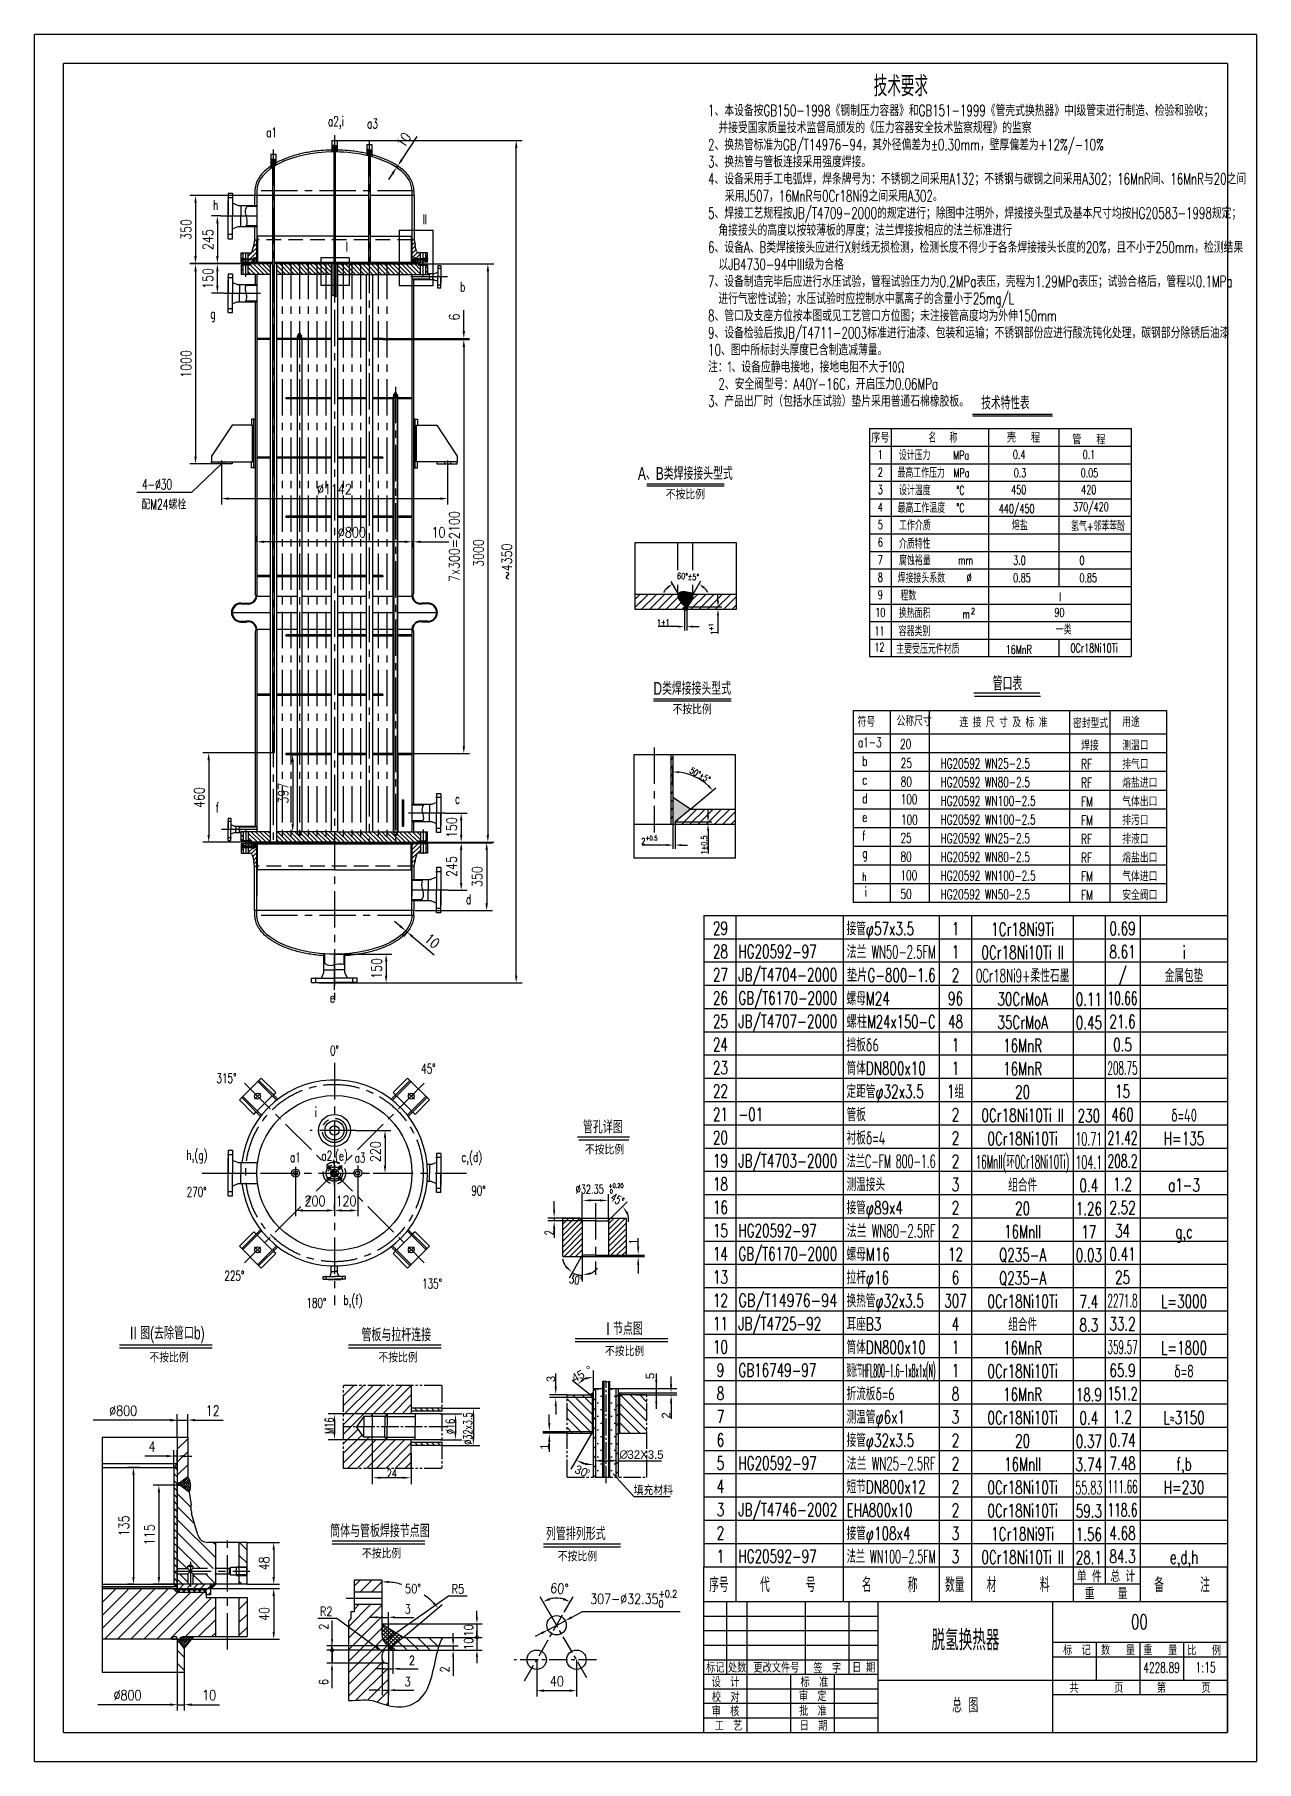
# Model space of a CAD drawing. Header units: millimetres. Extents: x -150 to 6150, y -150 to 8760.
import ezdxf
from ezdxf.enums import TextEntityAlignment as Align

# ---------------------------------------------------------------- set-up
doc = ezdxf.new("R2010")
doc.units = ezdxf.units.MM
doc.header["$LTSCALE"] = 150
for name, pattern in [('CENT2', [0.82, 0.6, -0.07, 0.08, -0.07]), ('CENTER', [2, 1.25, -0.25, 0.25, -0.25]), ('DASHED', [0.75, 0.5, -0.25]), ('PHAN2', [0.97, 0.6, -0.07, 0.08, -0.07, 0.08, -0.07])]:
    doc.linetypes.add(name, pattern=pattern)
for name, color, linetype in [('1轮廓实线层', 7, 'Continuous'), ('2', 3, 'Continuous'), ('2细线层', 4, 'Continuous'), ('3中心线层', 1, 'CENTER'), ('4虚线层', 6, 'DASHED'), ('5剖面线层', 2, 'Continuous'), ('6文字层', 3, 'Continuous'), ('7标注层', 4, 'Continuous'), ('B', 7, 'Continuous'), ('C2', 1, 'CENT2'), ('CEN', 1, 'CENTER'), ('D2', 4, 'PHAN2'), ('dashed', 7, 'Continuous'), ('draw', 7, 'Continuous'), ('THK', 7, 'Continuous'), ('图框层', 7, 'Continuous')]:
    doc.layers.add(name, color=color, linetype=linetype)
doc.styles.add('HZ', font='txt', dxfattribs={"width": 0.7, "bigfont": 'hztxt'})
doc.styles.add('PC_TEXTSTYLE', font='romans.shx', dxfattribs={"width": 0.8, "bigfont": 'hzfs.shx'})
doc.styles.get("Standard").update_dxf_attribs({"font": 'thenor.shx', "width": 0.707, "bigfont": 'hztxt.shx'})
doc.styles.add('TH_GBDIM', font='romans.shx', dxfattribs={"width": 0.8, "bigfont": 'gbcbig.shx'})
doc.dimstyles.get("Standard").update_dxf_attribs({"dimtxt": 0.18, "dimasz": 0.18, "dimexe": 0.18, "dimexo": 0.0625, "dimgap": 0.09, "dimtad": 0, "dimtih": 1, "dimtoh": 1, "dimdec": 4, "dimzin": 0, "dimdsep": 46, "dimtxsty": 'Standard', "dimcen": 0.09, "dimadec": 0, "dimazin": 0, "dimtfac": 1, "dimtdec": 4, "dimtofl": 0, "dimtmove": 0, "dimatfit": 3, "dimfxl": 0, "dimtolj": 1, "dimtzin": 0, "dimarcsym": 0})
doc.dimstyles.new('TH_GBDIM', dxfattribs={"dimscale": 15, "dimtxt": 3.5, "dimasz": 2.5, "dimexe": 2, "dimexo": 0, "dimgap": 1.5, "dimtad": 1, "dimdec": 1, "dimdsep": 46, "dimtxsty": 'TH_GBDIM', "dimcen": 2.5, "dimclrd": 130, "dimclre": 130, "dimclrt": 3, "dimadec": 0, "dimazin": 2, "dimtfac": 0.714286, "dimtdec": 1, "dimtmove": 0, "dimatfit": 3, "dimfxl": 0, "dimtolj": 1, "dimtzin": 0, "dimlwd": -1, "dimlwe": -1, "dimarcsym": 0})
pattern_1 = [(45, (1426.385, 3355.153), (-21.2132, 21.2132), [])]
pattern_2 = [(45, (1426.385, 3180.067), (-21.2132, 21.2132), [])]
pattern_3 = [(45, (-165.493, -147.118), (-11.22532, 11.22532), [])]
pattern_4 = [(135, (-165.493, -147.118), (-11.22532, -11.22532), [])]

msp = doc.modelspace()

# ---------------------------------------------------------------- texts
at = {"layer": '1轮廓实线层', "color": 3, "char_height": 52.5, "attachment_point": 5, "style": 'TH_GBDIM'}
for insert in [(292.24487, 1659.19704), (314.985, 191.76279)]:
    msp.add_mtext('\\A1; %%c800', dxfattribs=dict(at, insert=insert))
at = {"layer": '2', "width": 0.7}
for s, p in [('A、B类焊接接头型式', (3205.3775, 6462.40135)), ('D类焊接接头型式', (3240.95772, 5353.36793))]:
    msp.add_text(s, height=66.000085, dxfattribs=at).set_placement(p, align=Align.CENTER)
at = {"layer": '2'}
for p in [(3205.3775, 6362.552), (3240.95772, 5253.51858)]:
    msp.add_text('不按比例', height=44.000056, dxfattribs=at).set_placement(p, align=Align.CENTER)
for s, height, p in [('不按比例', 44.000056, (2687.39512, 2982.37392)), ('不按比例', 44.000056, (2791.09554, 1941.82123)), ('不按比例', 44.000056, (441.98994, 1909.6897)), ('不按比例', 44.000056, (1622.62997, 1909.6897)), ('32X3.5', 44, (2906.83911, 1411.30196)), ('填充材料', 44.000056, (2939.24062, 1224.64848)), ('不按比例', 44.000056, (1538.05344, 898.37009)), ('不按比例', 44.000056, (2547.93226, 883.50915))]:
    msp.add_text(s, height=height, dxfattribs=at).set_placement(p)
at = {"layer": '2', "style": 'HZ', "width": 0.7}
for s, height, p in [('∅32.35', 44, (2639.85889, 2780.46219)), ('+0.20', 22, (2809.51914, 2809.55459)), ('0', 22, (2815.57301, 2780.5576))]:
    msp.add_text(s, height=height, dxfattribs=at).set_placement(p)
for s, rotation, p in [('45°', 331.620649147, (2813.97725, 2746.9601)), ('2', 90, (2525.11566, 2564.75113)), ('1', 90, (2960.33213, 2518.573)), ('30°', 349.760775903, (2603.93233, 2318.78349))]:
    msp.add_text(s, height=44, rotation=rotation, dxfattribs=at).set_placement(p)
at = {"layer": '2'}
for s, height, rotation, p in [('45', 44, 28.6, (2633.61038, 1803.61958)), ('°', 44, 28.6, (2710.87288, 1845.74446)), ('3', 44, 90, (2533.77682, 1807.0787)), ('5', 44.00006, 90, (3045.69438, 1822.77985)), ('2', 44, 90, (3128.04309, 1619.13997)), ('1', 44, 90, (2501.6903, 1457.69349)), ('∅', 44, 180, (2910.46635, 1453.23948)), ('30', 44, 337.299916789, (2629.94518, 1341.15489)), ('°', 44, 167.6, (2724.62388, 1380.89883))]:
    msp.add_text(s, height=height, rotation=rotation, dxfattribs=at).set_placement(p)
at = {"layer": '2', "attachment_point": 5}
for s, insert, char_height in [('管孔详图', (2780.05415, 3123.52983), 66.000085), ('II 图(去除管口{\\fSystem|b0|i0|c0|p33;b})', (534.64898, 2050.84561), 66.0000846), ('管板与拉杆连接', (1715.289, 2050.84561), 66.000085), (' I 节点图', (2883.75457, 2082.97714), 66.000085), ('筒体与管板焊接节点图', (1630.71247, 1039.526), 66.000085), ('列管排列形式', (2640.5913, 1024.66506), 66.000085)]:
    msp.add_mtext(s, dxfattribs=dict(at, insert=insert, char_height=char_height))
at = {"layer": '6文字层', "style": 'PC_TEXTSTYLE', "width": 0.667}
msp.add_text('技术要求', height=105, dxfattribs=at).set_placement((4316.63485, 8409.84654), align=Align.BOTTOM_CENTER)
for s, p in [('1、本设备按GB150-1998《钢制压力容器》和GB151-1999《管壳式换热器》中I级管束进行制造、检验和验收；', (3322.52529, 8321.64654)), ('  并接受国家质量技术监督局颁发的《压力容器安全技术监察规程》的监察', (3322.52529, 8233.44653)), ('2、换热管标准为GB/T14976-94，其外径偏差为±0.30mm，壁厚偏差为+12%/-10%', (3322.52529, 8145.24653)), ('3、换热管与管板连接采用强度焊接。', (3322.52529, 8057.04653)), ('4、设备采用手工电弧焊，焊条牌号为：不锈钢之间采用A132；不锈钢与碳钢之间采用A302；16MnR间、16MnR与20之间', (3322.52529, 7968.84653)), ('   采用J507，16MnR与0Cr18Ni9之间采用A302。', (3322.52529, 7880.64653)), ('5、焊接工艺规程按JB/T4709-2000的规定进行；除图中注明外，焊接接头型式及基本尺寸均按HG20583-1998规定；', (3322.52529, 7792.44653)), ('  角接接头的高度以按较薄板的厚度；法兰焊接按相应的法兰标准进行', (3322.52529, 7704.24652)), ('6、设备A、B类焊接接头应进行X射线无损检测，检测长度不得少于各条焊接接头长度的20%，且不小于250mm，检测结果', (3322.52529, 7616.04652)), ('  以JB4730-94中III级为合格', (3322.52529, 7527.84652)), ('7、设备制造完毕后应进行水压试验，管程试验压力为0.2MPa表压，壳程为1.29MPa表压；试验合格后，管程以0.1MPa', (3322.52529, 7439.64652)), ('  进行气密性试验；水压试验时应控制水中氯离子的含量小于25mg/L', (3322.52529, 7351.44652)), ('8、管口及支座方位按本图或见工艺管口方位图；未注接管高度均为外伸150mm', (3322.52529, 7263.24652)), ('9、设备检验后按JB/T4711-2003标准进行油漆、包装和运输；不锈钢部份应进行酸洗钝化处理，碳钢部分除锈后油漆', (3322.52529, 7175.04651)), ('10、图中所标封头厚度已含制造减薄量。', (3322.52529, 7086.84651)), ('注：1、设备应静电接地，接地电阻不大于10Ω', (3322.52529, 6998.64651)), ('  2、安全阀型号：A40Y-16C，开启压力0.06MPa', (3322.52529, 6910.44651)), ('3、产品出厂时（包括水压试验）垫片采用普通石棉橡胶板。', (3322.52529, 6822.24651))]:
    msp.add_text(s, height=58.2000017, dxfattribs=at).set_placement(p, align=Align.BOTTOM_LEFT)
at = {"layer": '6文字层'}
for s, height, style, width, p in [('a2,i', 49.999949, 'PC_TEXTSTYLE', 0.667, (1362.88416, 8287.71272)), ('a3', 49.999949, 'PC_TEXTSTYLE', 0.667, (1564.76749, 8275.53586)), ('a1', 49.999949, 'PC_TEXTSTYLE', 0.667, (1044.39581, 8230.30749)), ('h', 49.99995, 'PC_TEXTSTYLE', 0.667, (770.51743, 7855.34981)), ('b', 49.99995, 'PC_TEXTSTYLE', 0.667, (2044.43778, 7433.54526)), ('g', 49.99995, 'PC_TEXTSTYLE', 0.667, (756.75032, 7294.69725)), ('0.4', 45.261562, 'PC_TEXTSTYLE', 0.667, (4894.37952, 6570.39289)), ('0.1', 45.261562, 'PC_TEXTSTYLE', 0.667, (5254.24291, 6570.39289)), ('0.3', 45.261562, 'PC_TEXTSTYLE', 0.667, (4898.6923, 6476.09138)), ('0.05', 45.261562, 'PC_TEXTSTYLE', 0.667, (5243.75628, 6476.09138)), ('4-%%c30', 52.5, 'PC_TEXTSTYLE', 0.65, (404.38714, 6413.16164)), ('450', 45.261562, 'PC_TEXTSTYLE', 0.667, (4885.78314, 6389.38285)), ('420', 45.261562, 'PC_TEXTSTYLE', 0.667, (5246.64151, 6389.38285)), ('配M24螺栓', 52.5, 'PC_TEXTSTYLE', 0.65, (400.56113, 6309.82791)), ('440/450', 45.261562, 'PC_TEXTSTYLE', 0.667, (4822.05003, 6291.2602)), ('370/420', 45.261562, 'PC_TEXTSTYLE', 0.667, (5204.59996, 6300.1239)), ('熔盐', 45.261562, 'PC_TEXTSTYLE', 0.667, (4889.19793, 6203.12413)), ('氢气+邻苯苯酚', 45.261562, 'PC_TEXTSTYLE', 0.667, (5194.08409, 6199.07492)), ('3.0', 45.261562, 'PC_TEXTSTYLE', 0.667, (4895.65537, 6024.70214)), ('0', 45.26156, 'PC_TEXTSTYLE', 0.667, (5237.38753, 6024.70214)), ('0.85', 45.261562, 'PC_TEXTSTYLE', 0.667, (4895.65537, 5934.19712)), ('0.85', 45.261562, 'PC_TEXTSTYLE', 0.667, (5237.38753, 5934.19712)), ('I', 45.26156, 'PC_TEXTSTYLE', 0.667, (5133.4527, 5835.99351)), ('90', 45.261562, 'PC_TEXTSTYLE', 0.667, (5108.23392, 5755.84772)), ('一类', 45.261562, 'PC_TEXTSTYLE', 0.667, (5115.2622, 5665.3427)), ('0Cr18Ni10Ti', 45.2615625, 'PC_TEXTSTYLE', 0.667, (5191.37542, 5572.15036)), ('16MnR', 45.261562, 'PC_TEXTSTYLE', 0.667, (4857.25415, 5564.36401)), ('管口表', 72.576154, 'PC_TEXTSTYLE', 0.667, (4790.17022, 5374.94377)), ('符号', 50.240004, 'PC_TEXTSTYLE', 0.667, (4093.54231, 5188.29789)), ('公称尺寸', 50.240004, 'PC_TEXTSTYLE', 0.667, (4294.40653, 5192.6803)), ('连 接 尺 寸 及 标 准', 50.2400037, 'PC_TEXTSTYLE', 0.667, (4618.61126, 5185.91628)), ('密封型式', 50.240004, 'PC_TEXTSTYLE', 0.667, (5204.41347, 5181.51474)), ('用途', 50.240004, 'PC_TEXTSTYLE', 0.667, (5457.68523, 5188.11706)), ('a1-3', 50.239993, 'PC_TEXTSTYLE', 0.667, (4095.20178, 5083.19153)), ('20', 50.239953, 'PC_TEXTSTYLE', 0.667, (4312.90668, 5074.25147)), ('焊接', 50.239953, 'PC_TEXTSTYLE', 0.667, (5246.38144, 5066.86291)), ('测温口', 50.239953, 'PC_TEXTSTYLE', 0.667, (5458.10879, 5066.86291)), ('b', 50.23995, 'PC_TEXTSTYLE', 0.667, (4117.28779, 4986.72107)), ('25', 50.239953, 'PC_TEXTSTYLE', 0.667, (4316.0436, 4976.31954)), ('HG20592 WN25-2.5', 50.2399531, 'PC_TEXTSTYLE', 0.667, (4521.31683, 4973.82678)), ('RF', 50.239953, 'PC_TEXTSTYLE', 0.667, (5246.38144, 4970.39245)), ('排气口', 50.239953, 'PC_TEXTSTYLE', 0.667, (5458.10879, 4970.39245)), ('c', 50.23995, 'PC_TEXTSTYLE', 0.667, (4117.28779, 4890.25062)), ('80', 50.240004, 'PC_TEXTSTYLE', 0.667, (4316.0436, 4879.84909)), ('HG20592 WN80-2.5', 50.2399531, 'PC_TEXTSTYLE', 0.667, (4521.31683, 4877.35633)), ('RF', 50.239953, 'PC_TEXTSTYLE', 0.667, (5246.38144, 4873.922)), ('熔盐进口', 50.239953, 'PC_TEXTSTYLE', 0.667, (5458.10879, 4873.922)), ('c', 49.99995, 'PC_TEXTSTYLE', 0.667, (2017.4456, 4791.59041)), ('d', 50.24, 'PC_TEXTSTYLE', 0.667, (4117.28779, 4793.78016)), ('100', 50.240004, 'PC_TEXTSTYLE', 0.667, (4315.82013, 4789.07265)), ('HG20592 WN100-2.5', 50.2399531, 'PC_TEXTSTYLE', 0.667, (4521.31683, 4780.88587)), ('FM', 50.239953, 'PC_TEXTSTYLE', 0.667, (5246.38144, 4777.45154)), ('气体出口', 50.239953, 'PC_TEXTSTYLE', 0.667, (5458.10879, 4777.45154)), ('f', 49.99995, 'PC_TEXTSTYLE', 0.667, (784.20037, 4746.96387)), ('e', 50.24, 'PC_TEXTSTYLE', 0.667, (4117.28779, 4697.3097)), ('100', 50.240004, 'PC_TEXTSTYLE', 0.667, (4317.47252, 4683.85702)), ('HG20592 WN100-2.5', 50.2399531, 'PC_TEXTSTYLE', 0.667, (4521.31683, 4684.41541)), ('FM', 50.239953, 'PC_TEXTSTYLE', 0.667, (5246.38144, 4680.98108)), ('排污口', 50.239953, 'PC_TEXTSTYLE', 0.667, (5458.10879, 4680.98108)), ('f', 50.24, 'PC_TEXTSTYLE', 0.667, (4117.28779, 4600.83925)), ('25', 50.240004, 'PC_TEXTSTYLE', 0.667, (4315.03038, 4589.96882)), ('HG20592 WN25-2.5', 50.2399531, 'PC_TEXTSTYLE', 0.667, (4521.31683, 4587.94496)), ('RF', 50.239953, 'PC_TEXTSTYLE', 0.667, (5246.38144, 4584.51063)), ('排液口', 50.239953, 'PC_TEXTSTYLE', 0.667, (5458.10879, 4584.51063)), ('g', 50.24, 'PC_TEXTSTYLE', 0.667, (4117.97653, 4511.93947)), ('80', 50.240004, 'PC_TEXTSTYLE', 0.667, (4315.03038, 4493.49837)), ('HG20592 WN80-2.5', 50.2399531, 'PC_TEXTSTYLE', 0.667, (4521.31683, 4491.4745)), ('RF', 50.239953, 'PC_TEXTSTYLE', 0.667, (5246.38144, 4488.04017)), ('熔盐出口', 50.239953, 'PC_TEXTSTYLE', 0.667, (5458.10879, 4488.04017)), ('100', 50.240004, 'PC_TEXTSTYLE', 0.667, (4315.03038, 4397.02791)), ('HG20592 WN100-2.5', 50.2399531, 'PC_TEXTSTYLE', 0.667, (4521.31683, 4395.00404)), ('FM', 50.239953, 'PC_TEXTSTYLE', 0.667, (5246.38144, 4391.56971)), ('气体进口', 50.239953, 'PC_TEXTSTYLE', 0.667, (5458.10879, 4391.56971)), ('d', 49.99995, 'PC_TEXTSTYLE', 0.667, (2074.22697, 4273.47533)), ('i', 50.24, 'PC_TEXTSTYLE', 0.667, (4129.43962, 4312.03502)), ('50', 50.240004, 'PC_TEXTSTYLE', 0.667, (4315.03038, 4300.55745)), ('HG20592 WN50-2.5', 50.2399531, 'PC_TEXTSTYLE', 0.667, (4521.31683, 4298.53359)), ('FM', 50.239953, 'PC_TEXTSTYLE', 0.667, (5246.38144, 4295.09926)), ('安全阀口', 50.239953, 'PC_TEXTSTYLE', 0.667, (5458.10879, 4295.09926)), ('e', 49.99995, 'PC_TEXTSTYLE', 0.667, (1372.49036, 3765.77252)), ('0%%d', 50, 'PC_TEXTSTYLE', 0.667, (1373.51869, 3492.9383)), ('315%%d', 50, 'PC_TEXTSTYLE', 0.667, (787.86392, 3350.04937)), ('45%%d', 50, 'PC_TEXTSTYLE', 0.667, (1842.95703, 3399.61466)), ('i', 49.99995, 'PC_TEXTSTYLE', 0.667, (1294.21292, 3175.8329)), ('h,(g)', 50, 'PC_TEXTSTYLE', 0.667, (632.79484, 2953.55504)), ('a1', 49.999949, 'PC_TEXTSTYLE', 0.667, (1166.55082, 2942.50611)), ('a2,(e)', 49.999949, 'PC_TEXTSTYLE', 0.667, (1329.068, 2949.82703)), ('a3', 49.999949, 'PC_TEXTSTYLE', 0.667, (1500.16834, 2939.87831)), ('c,(d)', 50, 'PC_TEXTSTYLE', 0.667, (2050.47101, 2943.02153)), ('270%%d', 50, 'PC_TEXTSTYLE', 0.667, (634.13189, 2763.1792)), ('90%%d', 50, 'PC_TEXTSTYLE', 0.667, (2101.54096, 2770.54048)), ('225%%d', 50, 'PC_TEXTSTYLE', 0.667, (828.54454, 2330.85242)), ('135%%d', 50, 'PC_TEXTSTYLE', 0.667, (1847.82258, 2290.32168)), ('180%%d', 50, 'PC_TEXTSTYLE', 0.667, (1251.37355, 2190.72133)), ('b,(f)', 50, 'PC_TEXTSTYLE', 0.667, (1442.17441, 2205.13792)), ('24', 44, 'HZ', 0.7, (1665.82221, 1313.79051))]:
    msp.add_text(s, height=height, dxfattribs=dict(at, style=style, width=width)).set_placement(p)
at = {"layer": '6文字层', "style": 'PC_TEXTSTYLE', "width": 0.667}
for s, height, p in [('技术特性表', 67.892344, (4855.86783, 6862.92664)), ('序号', 52.006104, (4210.75244, 6683.52869)), ('名   称', 45.261562, (4533.42275, 6683.52869)), ('壳   程', 52.006104, (4948.74033, 6683.52869)), ('管   程', 52.006104, (5285.64111, 6673.72076)), ('1', 45.26156, (4210.75244, 6593.02367)), ('设计压力', 45.261562, (4387.50818, 6593.02367)), ('MPa', 45.261562, (4627.61039, 6589.87678)), ('2', 45.26156, (4210.75244, 6502.51865)), ('最高工作压力', 45.261562, (4421.33156, 6502.51865)), ('MPa', 45.261562, (4629.15529, 6498.7818)), ('3', 45.26156, (4210.75244, 6412.01364)), ('设计温度', 45.261562, (4388.62631, 6412.01364)), ('%%DC', 45.261562, (4624.11566, 6408.27678)), ('4', 45.26156, (4210.75244, 6321.50862)), ('最高工作温度', 45.261562, (4422.44969, 6321.50862)), ('%%DC', 45.261562, (4624.11566, 6318.06622)), ('5', 45.26156, (4210.75244, 6231.0036)), ('工作介质', 45.261562, (4388.76607, 6231.0036)), ('6', 45.26156, (4210.75244, 6140.49858)), ('介质特性', 45.261562, (4387.78771, 6136.29295)), ('7', 45.26156, (4210.75244, 6049.99356)), ('腐蚀裕量', 45.261562, (4388.90584, 6049.99356)), ('8', 45.26156, (4210.75244, 5959.48854)), ('焊接接头系数', 45.261562, (4422.44969, 5959.48854)), ('mm', 45.261562, (4650.60056, 6048.10885)), ('%%c', 45.261562, (4669.09425, 5957.60383)), ('9', 45.26156, (4210.75244, 5868.98352)), ('程数', 45.261562, (4355.36199, 5868.98352)), ('10', 45.261562, (4210.75244, 5778.4785)), ('换热面积', 45.261562, (4387.78771, 5778.4785)), ('2', 29.77734, (4688.89813, 5785.06014)), ('11', 45.261562, (4206.83687, 5682.64827)), ('容器类别', 45.261562, (4387.08888, 5685.41653)), ('m', 45.26156, (4653.4935, 5769.87706)), ('12', 45.261562, (4205.82173, 5598.63284)), ('主要受压元件材质', 45.261562, (4455.99353, 5594.04383))]:
    msp.add_text(s, height=height, dxfattribs=at).set_placement(p, align=Align.MIDDLE)
at = {"layer": '6文字层', "ltscale": 10, "style": 'PC_TEXTSTYLE', "width": 0.667}
msp.add_text('h', height=41.86667, dxfattribs=at).set_placement((4116.78042, 4393.87801))
at = {"layer": '6文字层', "style": 'HZ', "width": 0.7}
for s, p in [('M16', (1391.13037, 1540.23582)), ('∅16', (2014.99977, 1538.53404)), ('∅32x3.5', (2105.48156, 1483.76916))]:
    msp.add_text(s, height=44, rotation=90, dxfattribs=at).set_placement(p)
at = {"layer": '7标注层', "color": 3, "style": 'TH_GBDIM'}
for s, height, width, p in [('II', 49.00005, 0.667, (1850.79347, 7781.98505)), ('I', 49, 0.667, (1455.17305, 7640.62046)), ('R5', 46.55, 0.8, (2000.02989, 716.76761)), ('R2', 46.55, 0.8, (1321.02634, 601.19839))]:
    msp.add_text(s, height=height, dxfattribs=dict(at, width=width)).set_placement(p)
at = {"layer": '7标注层', "color": 3, "attachment_point": 5, "style": 'TH_GBDIM'}
for s, insert, char_height in [('\\A1;50%%d{}{}', (1801.247, 741.85777), 46.55), ('\\A1;307-%%C32.35{\\H0.7x;\\S+0.2^ 0;}', (2938.82969, 688.95706), 52.5), ('\\A1;3{}{}', (1773.73476, 636.84774), 46.55), ('\\A1;2', (1795.90143, 371.2461), 46.55), ('\\A1;3{}{}', (1773.73476, 261.15561), 46.55)]:
    msp.add_mtext(s, dxfattribs=dict(at, insert=insert, char_height=char_height))
at = {"layer": '7标注层', "color": 3, "char_height": 46.55, "attachment_point": 5, "rotation": 90, "style": 'TH_GBDIM'}
for s, insert in [('\\A1;2{}{}', (1340.75698, 544.90306)), ('10', (2087.61696, 525.60631)), ('10', (2087.61696, 457.12306)), ('\\A1;6{}{}', (1340.16405, 259.39639)), ('\\A1;2{}{}', (1964.84821, 325.00972))]:
    msp.add_mtext(s, dxfattribs=dict(at, insert=insert))

# ---------------------------------------------------------------- blocks, each defined once
blk = doc.blocks.new('*D9')
at = {"layer": '5剖面线层', "color": 130}
for p, q in [((1077.6, 5053.2), (717.8, 5053.2)), ((747.8, 5015.7), (747.8, 4630.7)), ((963.1, 4593.2), (717.8, 4593.2))]:
    blk.add_line(p, q, dxfattribs=at)
for points in [[(741.6, 5015.7), (754.1, 5015.7), (747.8, 5053.2)], [(741.6, 4630.7), (754.1, 4630.7), (747.8, 4593.2)]]:
    blk.add_solid(points, dxfattribs=at)
at = {"layer": 'Defpoints', "color": 0}
for p in [(1077.6, 5053.2), (747.8, 4593.2), (963.1, 4593.2)]:
    blk.add_point(p, dxfattribs=at)
at = {"layer": '5剖面线层', "color": 3, "insert": (699.1, 4823.2), "char_height": 52.5, "attachment_point": 5, "rotation": 90, "style": 'TH_GBDIM'}
blk.add_mtext('\\A1;460', dxfattribs=at)
blk = doc.blocks.new('*D11')
at = {"layer": 'Defpoints', "color": 0}
for p in [(1505.9, 3106), (1596.4, 2886), (1657, 2886)]:
    blk.add_point(p, dxfattribs=at)
at = {"layer": 'THK', "color": 130}
for p, q in [((1505.9, 3106), (1687, 3106)), ((1657, 3068.5), (1657, 2923.5)), ((1596.4, 2886), (1687, 2886))]:
    blk.add_line(p, q, dxfattribs=at)
for points in [[(1650.7, 3068.5), (1663.2, 3068.5), (1657, 3106)], [(1650.7, 2923.5), (1663.2, 2923.5), (1657, 2886)]]:
    blk.add_solid(points, dxfattribs=at)
at = {"layer": 'THK', "color": 3, "insert": (1608.2, 2996), "char_height": 52.5, "attachment_point": 5, "rotation": 90, "style": 'TH_GBDIM'}
blk.add_mtext('\\A1;220', dxfattribs=at)
blk = doc.blocks.new('*D12')
at = {"layer": 'Defpoints', "color": 0}
for p in [(809.7, 7824.2), (792.6, 7579.2), (809.7, 7579.2)]:
    blk.add_point(p, dxfattribs=at)
at = {"layer": 'THK', "color": 130}
for p, q in [((809.7, 7824.2), (762.6, 7824.2)), ((792.6, 7786.7), (792.6, 7616.7)), ((809.7, 7579.2), (762.6, 7579.2))]:
    blk.add_line(p, q, dxfattribs=at)
for points in [[(786.4, 7786.7), (798.9, 7786.7), (792.6, 7824.2)], [(786.4, 7616.7), (798.9, 7616.7), (792.6, 7579.2)]]:
    blk.add_solid(points, dxfattribs=at)
at = {"layer": 'THK', "color": 3, "insert": (743.9, 7701.7), "char_height": 52.5, "attachment_point": 5, "rotation": 90, "style": 'TH_GBDIM'}
blk.add_mtext('\\A1;245', dxfattribs=at)
blk = doc.blocks.new('*D13')
at = {"layer": 'Defpoints', "color": 0}
for p in [(1829.1, 7576.2), (1829.1, 4593.2), (2187.3, 4593.2)]:
    blk.add_point(p, dxfattribs=at)
at = {"layer": 'THK', "color": 130}
for p, q in [((1829.1, 7576.2), (2217.3, 7576.2)), ((2187.3, 7538.7), (2187.3, 4630.7)), ((1829.1, 4593.2), (2217.3, 4593.2))]:
    blk.add_line(p, q, dxfattribs=at)
for points in [[(2181.1, 7538.7), (2193.6, 7538.7), (2187.3, 7576.2)], [(2181.1, 4630.7), (2193.6, 4630.7), (2187.3, 4593.2)]]:
    blk.add_solid(points, dxfattribs=at)
at = {"layer": 'THK', "color": 3, "insert": (2138.6, 6084.7), "char_height": 52.5, "attachment_point": 5, "rotation": 90, "style": 'TH_GBDIM'}
blk.add_mtext('\\A1;3000', dxfattribs=at)
blk = doc.blocks.new('*D14')
at = {"layer": 'Defpoints', "color": 0}
for p in [(1965.3, 4743.2), (1965.3, 4593.2), (2049.7, 4593.2)]:
    blk.add_point(p, dxfattribs=at)
at = {"layer": 'THK', "color": 130}
for p, q in [((1965.3, 4743.2), (2079.7, 4743.2)), ((2049.7, 4705.7), (2049.7, 4630.7)), ((1965.3, 4593.2), (2079.7, 4593.2))]:
    blk.add_line(p, q, dxfattribs=at)
for points in [[(2043.4, 4705.7), (2055.9, 4705.7), (2049.7, 4743.2)], [(2043.4, 4630.7), (2055.9, 4630.7), (2049.7, 4593.2)]]:
    blk.add_solid(points, dxfattribs=at)
at = {"layer": 'THK', "color": 3, "insert": (2000.9, 4668.2), "char_height": 52.5, "attachment_point": 5, "rotation": 90, "style": 'TH_GBDIM'}
blk.add_mtext('\\A1;150', dxfattribs=at)
blk = doc.blocks.new('*D15')
at = {"layer": 'Defpoints', "color": 0}
for p in [(813.1, 6536.7), (1979, 6536.7), (1979, 6365.7)]:
    blk.add_point(p, dxfattribs=at)
at = {"layer": 'THK', "color": 130}
for p, q in [((813.1, 6536.7), (813.1, 6335.7)), ((1979, 6536.7), (1979, 6335.7)), ((850.6, 6365.7), (1941.5, 6365.7))]:
    blk.add_line(p, q, dxfattribs=at)
for points in [[(850.6, 6371.9), (850.6, 6359.4), (813.1, 6365.7)], [(1941.5, 6371.9), (1941.5, 6359.4), (1979, 6365.7)]]:
    blk.add_solid(points, dxfattribs=at)
at = {"layer": 'THK', "color": 3, "insert": (1396.1, 6414.4), "char_height": 52.5, "attachment_point": 5, "style": 'TH_GBDIM'}
blk.add_mtext('\\A1;%%c1142', dxfattribs=at)
blk = doc.blocks.new('*D16')
at = {"layer": 'Defpoints', "color": 0}
for p in [(1178.4, 5044.2), (1180.8, 4647.2), (1180.8, 4647.2)]:
    blk.add_point(p, dxfattribs=at)
at = {"layer": 'THK', "color": 130}
for p, q in [((1178.4, 5044.2), (1210.8, 5044.2)), ((1180.8, 5006.7), (1180.8, 4684.7)), ((1180.8, 4647.2), (1150.8, 4647.2))]:
    blk.add_line(p, q, dxfattribs=at)
for points in [[(1174.6, 5006.7), (1187.1, 5006.7), (1180.8, 5044.2)], [(1174.6, 4684.7), (1187.1, 4684.7), (1180.8, 4647.2)]]:
    blk.add_solid(points, dxfattribs=at)
at = {"layer": 'THK', "color": 3, "insert": (1132.1, 4845.7), "char_height": 52.5, "attachment_point": 5, "rotation": 90, "style": 'TH_GBDIM'}
blk.add_mtext('\\A1;397', dxfattribs=at)
blk = doc.blocks.new('*D17')
at = {"layer": 'Defpoints', "color": 0}
for p in [(792.6, 7576.2), (963.1, 7576.2), (826.9, 7426.2)]:
    blk.add_point(p, dxfattribs=at)
at = {"layer": 'THK', "color": 130}
for p, q in [((963.1, 7576.2), (762.6, 7576.2)), ((792.6, 7463.7), (792.6, 7538.7)), ((826.9, 7426.2), (762.6, 7426.2))]:
    blk.add_line(p, q, dxfattribs=at)
for points in [[(786.4, 7538.7), (798.9, 7538.7), (792.6, 7576.2)], [(786.4, 7463.7), (798.9, 7463.7), (792.6, 7426.2)]]:
    blk.add_solid(points, dxfattribs=at)
at = {"layer": 'THK', "color": 3, "insert": (743.9, 7501.2), "char_height": 52.5, "attachment_point": 5, "rotation": 90, "style": 'TH_GBDIM'}
blk.add_mtext('\\A1;150', dxfattribs=at)
blk = doc.blocks.new('*D18')
at = {"layer": 'Defpoints', "color": 0}
for p in [(1812.6, 4590.2), (1812.6, 4240.2), (2181.1, 4240.2)]:
    blk.add_point(p, dxfattribs=at)
at = {"layer": 'THK', "color": 130}
for p, q in [((1812.6, 4590.2), (2211.1, 4590.2)), ((2181.1, 4552.7), (2181.1, 4277.7)), ((1812.6, 4240.2), (2211.1, 4240.2))]:
    blk.add_line(p, q, dxfattribs=at)
for points in [[(2174.8, 4552.7), (2187.3, 4552.7), (2181.1, 4590.2)], [(2174.8, 4277.7), (2187.3, 4277.7), (2181.1, 4240.2)]]:
    blk.add_solid(points, dxfattribs=at)
at = {"layer": 'THK', "color": 3, "insert": (2132.3, 4415.2), "char_height": 52.5, "attachment_point": 5, "rotation": 90, "style": 'TH_GBDIM'}
blk.add_mtext('\\A1;350', dxfattribs=at)
blk = doc.blocks.new('*D19')
at = {"layer": 'Defpoints', "color": 0}
for p in [(1982.4, 4590.2), (2049.7, 4590.2), (1982.4, 4345.2)]:
    blk.add_point(p, dxfattribs=at)
at = {"layer": 'THK', "color": 130}
for p, q in [((1982.4, 4590.2), (2079.7, 4590.2)), ((2049.7, 4382.7), (2049.7, 4552.7)), ((1982.4, 4345.2), (2079.7, 4345.2))]:
    blk.add_line(p, q, dxfattribs=at)
for points in [[(2043.4, 4552.7), (2055.9, 4552.7), (2049.7, 4590.2)], [(2043.4, 4382.7), (2055.9, 4382.7), (2049.7, 4345.2)]]:
    blk.add_solid(points, dxfattribs=at)
at = {"layer": 'THK', "color": 3, "insert": (2000.9, 4467.7), "char_height": 52.5, "attachment_point": 5, "rotation": 90, "style": 'TH_GBDIM'}
blk.add_mtext('\\A1;245', dxfattribs=at)
blk = doc.blocks.new('*D20')
at = {"layer": '6文字层', "color": 0, "lineweight": -2}
for p, q in [((3141.6, 4885.9), (3141.6, 4975.8)), ((3232.4, 4763.8), (3362.4, 4872.8))]:
    blk.add_line(p, q, dxfattribs=at)
blk.add_arc((3141.6, 4687.6), 268.2, 46.83901, 83.16099, dxfattribs=at)
at = {"layer": '6文字层', "color": 0}
for points in [[(3173.2, 4948.6), (3173.9, 4959.2), (3141.6, 4955.8)], [(3329, 4886.9), (3321.2, 4879.6), (3347.1, 4860)]]:
    blk.add_solid(points, dxfattribs=at)
at = {"layer": 'Defpoints', "color": 0}
for p in [(3218.5, 4944.5), (3141.6, 4885.9), (3232.4, 4763.8), (3141.6, 4685.7), (3153.4, 4697.4)]:
    blk.add_point(p, dxfattribs=at)
at = {"layer": '6文字层', "color": 0, "insert": (3281.3, 4939.7), "char_height": 32, "attachment_point": 5, "rotation": 331.02105, "style": 'HZ'}
blk.add_mtext('\\A1;50°%%p5%%d', dxfattribs=at)
blk = doc.blocks.new('*D21')
at = {"layer": '6文字层', "color": 0, "lineweight": -2}
for p, q in [((3141.6, 4685.7), (3141.6, 4558.1)), ((3153.4, 4685.7), (3153.4, 4558.1)), ((3109.6, 4578.1), (2982.5, 4578.1)), ((3185.4, 4578.1), (3217.4, 4578.1))]:
    blk.add_line(p, q, dxfattribs=at)
at = {"layer": '6文字层', "color": 0}
for points in [[(3109.6, 4583.4), (3109.6, 4572.7), (3141.6, 4578.1)], [(3185.4, 4583.4), (3185.4, 4572.7), (3153.4, 4578.1)]]:
    blk.add_solid(points, dxfattribs=at)
at = {"layer": 'Defpoints', "color": 0}
for p in [(3141.6, 4685.7), (3153.4, 4685.7), (3153.4, 4578.1)]:
    blk.add_point(p, dxfattribs=at)
at = {"layer": '6文字层', "color": 0, "insert": (3019.9, 4598.1), "char_height": 32, "attachment_point": 5, "style": 'HZ'}
blk.add_mtext('\\A1;\\A1;2{\\H0.7x;\\S+0.5^  ;}', dxfattribs=at)
blk = doc.blocks.new('*D22')
at = {"layer": '6文字层', "color": 0, "lineweight": -2}
for p, q in [((3322.4, 4729.4), (3322.4, 4761.4)), ((3153.4, 4697.4), (3342.4, 4697.4)), ((3153.4, 4685.7), (3342.4, 4685.7)), ((3322.4, 4653.7), (3322.4, 4535.3))]:
    blk.add_line(p, q, dxfattribs=at)
at = {"layer": '6文字层', "color": 0}
for points in [[(3317.1, 4729.4), (3327.7, 4729.4), (3322.4, 4697.4)], [(3317.1, 4653.7), (3327.7, 4653.7), (3322.4, 4685.7)]]:
    blk.add_solid(points, dxfattribs=at)
at = {"layer": 'Defpoints', "color": 0}
for p in [(3153.4, 4697.4), (3153.4, 4685.7), (3322.4, 4685.7)]:
    blk.add_point(p, dxfattribs=at)
at = {"layer": '6文字层', "color": 0, "insert": (3302.4, 4578.5), "char_height": 32, "attachment_point": 5, "rotation": 90, "style": 'HZ'}
blk.add_mtext('\\A1;1%%p0.5', dxfattribs=at)
blk = doc.blocks.new('*D25')
at = {"layer": '6文字层', "color": 0}
for start, end in [(133.42534, 146.85069), (33.14931, 46.57466)]:
    blk.add_arc((3207.3, 5807), 136.9, start, end, dxfattribs=at)
for points in [[(3110.1, 5910.7), (3116.4, 5902.2), (3138.9, 5925.6)], [(3298.2, 5902.2), (3304.6, 5910.7), (3275.8, 5925.6)]]:
    blk.add_solid(points, dxfattribs=at)
at = {"layer": 'Defpoints', "color": 0}
for p in [(3131.7, 5938.1), (3183.6, 5941.8), (3285.3, 5942.1), (3207.3, 5807), (3207.3, 5807)]:
    blk.add_point(p, dxfattribs=at)
at = {"layer": '6文字层', "color": 0, "insert": (3219, 5963.5), "char_height": 32, "attachment_point": 5, "rotation": 355.75233, "style": 'HZ'}
blk.add_mtext('\\A1;60°%%p5%%d', dxfattribs=at)
blk = doc.blocks.new('*D23')
at = {"layer": '6文字层', "color": 0, "lineweight": -2}
for p, q in [((3200.5, 5795.3), (3200.5, 5685.2)), ((3212.6, 5795.3), (3212.6, 5685.2)), ((3168.5, 5705.2), (3065.7, 5705.2)), ((3244.6, 5705.2), (3276.6, 5705.2))]:
    blk.add_line(p, q, dxfattribs=at)
at = {"layer": '6文字层', "color": 0}
for points in [[(3168.5, 5710.5), (3168.5, 5699.9), (3200.5, 5705.2)], [(3244.6, 5710.5), (3244.6, 5699.9), (3212.6, 5705.2)]]:
    blk.add_solid(points, dxfattribs=at)
at = {"layer": 'Defpoints', "color": 0}
for p in [(3200.5, 5795.3), (3212.6, 5795.3), (3212.6, 5705.2)]:
    blk.add_point(p, dxfattribs=at)
at = {"layer": '6文字层', "color": 0, "insert": (3092.1, 5725.2), "char_height": 32, "attachment_point": 5, "style": 'HZ'}
blk.add_mtext('\\A1;1%%p1', dxfattribs=at)
blk = doc.blocks.new('*D24')
at = {"layer": '6文字层', "color": 0, "lineweight": -2}
for p, q in [((3207.3, 5807), (3393.7, 5807)), ((3212.6, 5795.3), (3393.7, 5795.3)), ((3373.7, 5839), (3373.7, 5871)), ((3373.7, 5763.3), (3373.7, 5670.3))]:
    blk.add_line(p, q, dxfattribs=at)
at = {"layer": '6文字层', "color": 0}
for points in [[(3368.3, 5839), (3379, 5839), (3373.7, 5807)], [(3368.3, 5763.3), (3379, 5763.3), (3373.7, 5795.3)]]:
    blk.add_solid(points, dxfattribs=at)
at = {"layer": 'Defpoints', "color": 0}
for p in [(3207.3, 5807), (3212.6, 5795.3), (3373.7, 5795.3)]:
    blk.add_point(p, dxfattribs=at)
at = {"layer": '6文字层', "color": 0, "insert": (3353.7, 5692.2), "char_height": 32, "attachment_point": 5, "rotation": 90, "style": 'HZ'}
blk.add_mtext('\\A1;\\A1;1{\\H0.7x;\\S+1^  ;}', dxfattribs=at)
blk = doc.blocks.new('*D28')
at = {"layer": 'Defpoints', "color": 0}
for p in [(1646.1, 7186.2), (1796.1, 5050.2), (2063.2, 5050.2)]:
    blk.add_point(p, dxfattribs=at)
at = {"layer": 'THK', "color": 130}
for p, q in [((1646.1, 7186.2), (2093.2, 7186.2)), ((2063.2, 7148.7), (2063.2, 5087.7)), ((1796.1, 5050.2), (2093.2, 5050.2))]:
    blk.add_line(p, q, dxfattribs=at)
for points in [[(2056.9, 7148.7), (2069.4, 7148.7), (2063.2, 7186.2)], [(2056.9, 5087.7), (2069.4, 5087.7), (2063.2, 5050.2)]]:
    blk.add_solid(points, dxfattribs=at)
at = {"layer": 'THK', "color": 3, "insert": (2014.4, 6118.2), "char_height": 52.5, "attachment_point": 5, "rotation": 90, "style": 'TH_GBDIM'}
blk.add_mtext('\\A1;7x300=2100', dxfattribs=at)
blk = doc.blocks.new('*D29')
at = {"layer": 'Defpoints', "color": 0}
for p in [(1646.1, 7192.2), (1646.1, 7186.2), (2063.2, 7192.2)]:
    blk.add_point(p, dxfattribs=at)
at = {"layer": 'THK', "color": 130}
for p, q in [((2063.2, 7229.7), (2063.2, 7338.2)), ((1646.1, 7192.2), (2093.2, 7192.2)), ((1646.1, 7186.2), (2093.2, 7186.2)), ((2063.2, 7186.2), (2063.2, 7192.2)), ((2063.2, 7148.7), (2063.2, 7111.2))]:
    blk.add_line(p, q, dxfattribs=at)
for points in [[(2056.9, 7229.7), (2069.4, 7229.7), (2063.2, 7192.2)], [(2056.9, 7148.7), (2069.4, 7148.7), (2063.2, 7186.2)]]:
    blk.add_solid(points, dxfattribs=at)
at = {"layer": 'THK', "color": 3, "insert": (2014.4, 7302.7), "char_height": 52.5, "attachment_point": 5, "rotation": 90, "style": 'TH_GBDIM'}
blk.add_mtext('\\A1;6', dxfattribs=at)
blk = doc.blocks.new('*D30')
at = {"layer": 'Defpoints', "color": 0}
for p in [(996.1, 6142.8), (996.1, 6142.8), (1796.1, 6142.8)]:
    blk.add_point(p, dxfattribs=at)
at = {"layer": 'THK', "color": 130}
for p, q in [((996.1, 6142.8), (996.1, 6172.8)), ((1758.6, 6142.8), (1033.6, 6142.8)), ((1796.1, 6142.8), (1796.1, 6112.8))]:
    blk.add_line(p, q, dxfattribs=at)
for points in [[(1033.6, 6149.1), (1033.6, 6136.6), (996.1, 6142.8)], [(1758.6, 6149.1), (1758.6, 6136.6), (1796.1, 6142.8)]]:
    blk.add_solid(points, dxfattribs=at)
at = {"layer": 'THK', "color": 3, "insert": (1486.1, 6191.6), "char_height": 52.5, "attachment_point": 5, "style": 'TH_GBDIM'}
blk.add_mtext('\\A1;%%c800', dxfattribs=at)
blk = doc.blocks.new('*D31')
at = {"layer": 'Defpoints', "color": 0}
for p in [(1804.1, 6290), (1796.1, 6142.8), (1804.1, 6142.8)]:
    blk.add_point(p, dxfattribs=at)
at = {"layer": 'THK', "color": 130}
for p, q in [((1804.1, 6290), (1804.1, 6112.8)), ((1796.1, 6142.8), (1796.1, 6172.8)), ((1758.6, 6142.8), (1721.1, 6142.8)), ((1796.1, 6142.8), (1804.1, 6142.8)), ((1841.6, 6142.8), (1986.1, 6142.8))]:
    blk.add_line(p, q, dxfattribs=at)
for points in [[(1758.6, 6149.1), (1758.6, 6136.6), (1796.1, 6142.8)], [(1841.6, 6149.1), (1841.6, 6136.6), (1804.1, 6142.8)]]:
    blk.add_solid(points, dxfattribs=at)
at = {"layer": 'THK', "color": 3, "insert": (1932.6, 6191.6), "char_height": 52.5, "attachment_point": 5, "style": 'TH_GBDIM'}
blk.add_mtext('\\A1;10', dxfattribs=at)
blk = doc.blocks.new('*D32')
at = {"layer": 'Defpoints', "color": 0}
for p in [(984.1, 7929.2), (680, 7579.2), (979.6, 7579.2)]:
    blk.add_point(p, dxfattribs=at)
at = {"layer": 'THK', "color": 130}
for p, q in [((984.1, 7929.2), (650, 7929.2)), ((680, 7891.7), (680, 7616.7)), ((979.6, 7579.2), (650, 7579.2))]:
    blk.add_line(p, q, dxfattribs=at)
for points in [[(673.7, 7891.7), (686.2, 7891.7), (680, 7929.2)], [(673.7, 7616.7), (686.2, 7616.7), (680, 7579.2)]]:
    blk.add_solid(points, dxfattribs=at)
at = {"layer": 'THK', "color": 3, "insert": (631.2, 7754.2), "char_height": 52.5, "attachment_point": 5, "rotation": 90, "style": 'TH_GBDIM'}
blk.add_mtext('\\A1;350', dxfattribs=at)
blk = doc.blocks.new('*D33')
at = {"layer": 'Defpoints', "color": 0}
for p in [(1396.1, 4015.2), (1396.1, 3867.4), (1662.8, 3867.4)]:
    blk.add_point(p, dxfattribs=at)
at = {"layer": 'THK', "color": 130}
for p, q in [((1396.1, 4015.2), (1692.8, 4015.2)), ((1662.8, 3977.7), (1662.8, 3904.9)), ((1396.1, 3867.4), (1692.8, 3867.4))]:
    blk.add_line(p, q, dxfattribs=at)
for points in [[(1656.6, 3977.7), (1669.1, 3977.7), (1662.8, 4015.2)], [(1656.6, 3904.9), (1669.1, 3904.9), (1662.8, 3867.4)]]:
    blk.add_solid(points, dxfattribs=at)
at = {"layer": 'THK', "color": 3, "insert": (1614.1, 3941.3), "char_height": 52.5, "attachment_point": 5, "rotation": 90, "style": 'TH_GBDIM'}
blk.add_mtext('\\A1;150', dxfattribs=at)
blk = doc.blocks.new('*D34')
at = {"layer": 'Defpoints', "color": 0}
for p in [(1409.6, 8214.1), (2333.4, 8214.1), (1692.8, 3867.4)]:
    blk.add_point(p, dxfattribs=at)
at = {"layer": 'THK', "color": 130}
for p, q in [((1409.6, 8214.1), (2363.4, 8214.1)), ((2333.4, 3904.9), (2333.4, 8176.6)), ((1692.8, 3867.4), (2363.4, 3867.4))]:
    blk.add_line(p, q, dxfattribs=at)
for points in [[(2327.2, 8176.6), (2339.7, 8176.6), (2333.4, 8214.1)], [(2327.2, 3904.9), (2339.7, 3904.9), (2333.4, 3867.4)]]:
    blk.add_solid(points, dxfattribs=at)
at = {"layer": 'THK', "color": 3, "insert": (2284.7, 6040.7), "char_height": 52.5, "attachment_point": 5, "rotation": 90, "style": 'TH_GBDIM'}
blk.add_mtext('\\A1;~4350', dxfattribs=at)
blk = doc.blocks.new('*D35')
at = {"layer": 'Defpoints', "color": 0}
for p in [(1196.1, 2855.1), (1396.1, 2855.1), (1396.1, 2693)]:
    blk.add_point(p, dxfattribs=at)
at = {"layer": 'THK', "color": 130}
for p, q in [((1196.1, 2855.1), (1196.1, 2663)), ((1396.1, 2855.1), (1396.1, 2663)), ((1233.6, 2693), (1358.6, 2693))]:
    blk.add_line(p, q, dxfattribs=at)
for points in [[(1233.6, 2699.2), (1233.6, 2686.7), (1196.1, 2693)], [(1358.6, 2699.2), (1358.6, 2686.7), (1396.1, 2693)]]:
    blk.add_solid(points, dxfattribs=at)
at = {"layer": 'THK', "color": 3, "insert": (1296.1, 2741.7), "char_height": 52.5, "attachment_point": 5, "style": 'TH_GBDIM'}
blk.add_mtext('\\A1;200', dxfattribs=at)
blk = doc.blocks.new('*D36')
at = {"layer": 'Defpoints', "color": 0}
for p in [(1516.1, 2850.7), (1396.1, 2693), (1516.1, 2693)]:
    blk.add_point(p, dxfattribs=at)
at = {"layer": 'THK', "color": 130}
for p, q in [((1516.1, 2850.7), (1516.1, 2663)), ((1396.1, 2693), (1396.1, 2723)), ((1433.6, 2693), (1478.6, 2693))]:
    blk.add_line(p, q, dxfattribs=at)
for points in [[(1433.6, 2699.2), (1433.6, 2686.7), (1396.1, 2693)], [(1478.6, 2699.2), (1478.6, 2686.7), (1516.1, 2693)]]:
    blk.add_solid(points, dxfattribs=at)
at = {"layer": 'THK', "color": 3, "insert": (1456.1, 2741.7), "char_height": 52.5, "attachment_point": 5, "style": 'TH_GBDIM'}
blk.add_mtext('\\A1;120', dxfattribs=at)
blk = doc.blocks.new('*D40')
at = {"layer": '7标注层', "color": 130}
for p, q in [((2541.5, 552.6), (2456.5, 699.8)), ((2580.3, 619.8), (2626.5, 699.8))]:
    blk.add_line(p, q, dxfattribs=at)
blk.add_arc((2541.5, 552.6), 140, 75.39354, 104.60646, dxfattribs=at)
for points in [[(2508.6, 682.3), (2503.9, 693.9), (2471.5, 673.8)], [(2579.2, 693.9), (2574.5, 682.3), (2611.5, 673.8)]]:
    blk.add_solid(points, dxfattribs=at)
at = {"layer": 'Defpoints', "color": 0}
for p in [(2517.2, 690.5), (2580.3, 619.8), (2376, 265.9), (2721.6, 240.7), (2734.1, 219.1)]:
    blk.add_point(p, dxfattribs=at)
at = {"layer": '7标注层', "color": 3, "lineweight": 5, "insert": (2556.2, 742.2), "char_height": 52.5, "attachment_point": 5, "rotation": 355.56913, "style": 'TH_GBDIM'}
blk.add_mtext('\\A1;60°', dxfattribs=at)
blk = doc.blocks.new('*D41')
at = {"layer": '7标注层', "color": 130}
for p, q in [((2439, 375.1), (2439, 185.3)), ((2644, 375.1), (2644, 185.3)), ((2476.5, 215.3), (2606.5, 215.3))]:
    blk.add_line(p, q, dxfattribs=at)
for points in [[(2476.5, 221.6), (2476.5, 209.1), (2439, 215.3)], [(2606.5, 221.6), (2606.5, 209.1), (2644, 215.3)]]:
    blk.add_solid(points, dxfattribs=at)
at = {"layer": 'Defpoints', "color": 0}
for p in [(2439, 375.1), (2644, 375.1), (2644, 215.3)]:
    blk.add_point(p, dxfattribs=at)
at = {"layer": '7标注层', "color": 3, "lineweight": 5, "insert": (2543.1, 264.1), "char_height": 52.5, "attachment_point": 5, "style": 'TH_GBDIM'}
blk.add_mtext('\\A1;40', dxfattribs=at)
blk = doc.blocks.new('_DotSmall')
at = {"layer": '1轮廓实线层', "color": 0, "const_width": 0.5}
blk.add_lwpolyline([(-0.0625, 0, 1), (0.0625, 0, 1)], format="xyb", close=True, dxfattribs=at)
blk = doc.blocks.new('*D42')
at = {"layer": '1轮廓实线层', "color": 130}
for p, q in [((564.5, 741.7), (1113, 741.7)), ((1083, 704.2), (1083, 517.9)), ((558.8, 480.4), (1113, 480.4))]:
    blk.add_line(p, q, dxfattribs=at)
for points in [[(1076.7, 704.2), (1089.2, 704.2), (1083, 741.7)], [(1076.7, 517.9), (1089.2, 517.9), (1083, 480.4)]]:
    blk.add_solid(points, dxfattribs=at)
at = {"layer": 'Defpoints', "color": 0}
for p in [(564.5, 741.7), (558.8, 480.4), (1083, 480.4)]:
    blk.add_point(p, dxfattribs=at)
at = {"layer": '1轮廓实线层', "color": 3, "insert": (1034.2, 611.1), "char_height": 52.5, "attachment_point": 5, "rotation": 90, "style": 'TH_GBDIM'}
blk.add_mtext('\\A1;40', dxfattribs=at)
blk = doc.blocks.new('*D43')
at = {"layer": '1轮廓实线层', "color": 130}
for p, q in [((585.8, 310.5), (585.8, 113)), ((621.8, 310.5), (621.8, 113)), ((548.3, 143), (510.8, 143)), ((585.8, 143), (621.8, 143)), ((659.3, 143), (803.8, 143))]:
    blk.add_line(p, q, dxfattribs=at)
for points in [[(548.3, 149.3), (548.3, 136.8), (585.8, 143)], [(659.3, 149.3), (659.3, 136.8), (621.8, 143)]]:
    blk.add_solid(points, dxfattribs=at)
at = {"layer": 'Defpoints', "color": 0}
for p in [(585.8, 310.5), (621.8, 310.5), (621.8, 143)]:
    blk.add_point(p, dxfattribs=at)
at = {"layer": '1轮廓实线层', "color": 3, "insert": (750.3, 191.8), "char_height": 52.5, "attachment_point": 5, "style": 'TH_GBDIM'}
blk.add_mtext('\\A1;10', dxfattribs=at)
blk = doc.blocks.new('*D44')
at = {"layer": '1轮廓实线层', "color": 130}
for p, q in [((392.3, 1366.9), (329.9, 1366.9)), ((359.9, 1329.4), (359.9, 801.4)), ((359.9, 763.9), (329.9, 763.9))]:
    blk.add_line(p, q, dxfattribs=at)
for points in [[(353.7, 1329.4), (366.2, 1329.4), (359.9, 1366.9)], [(353.7, 801.4), (366.2, 801.4), (359.9, 763.9)]]:
    blk.add_solid(points, dxfattribs=at)
at = {"layer": 'Defpoints', "color": 0}
for p in [(392.3, 1366.9), (359.9, 763.9), (359.9, 763.9)]:
    blk.add_point(p, dxfattribs=at)
at = {"layer": '1轮廓实线层', "color": 3, "insert": (311.2, 1065.4), "char_height": 52.5, "attachment_point": 5, "rotation": 90, "style": 'TH_GBDIM'}
blk.add_mtext('\\A1;135', dxfattribs=at)
blk = doc.blocks.new('*D45')
at = {"layer": '1轮廓实线层', "color": 130}
for p, q in [((588.6, 1275.6), (461.1, 1275.6)), ((491.1, 1238.1), (491.1, 801.4)), ((585.8, 763.9), (461.1, 763.9))]:
    blk.add_line(p, q, dxfattribs=at)
for points in [[(484.9, 1238.1), (497.4, 1238.1), (491.1, 1275.6)], [(484.9, 801.4), (497.4, 801.4), (491.1, 763.9)]]:
    blk.add_solid(points, dxfattribs=at)
at = {"layer": 'Defpoints', "color": 0}
for p in [(588.6, 1275.6), (491.1, 763.9), (585.8, 763.9)]:
    blk.add_point(p, dxfattribs=at)
at = {"layer": '1轮廓实线层', "color": 3, "insert": (442.4, 1019.7), "char_height": 52.5, "attachment_point": 5, "rotation": 90, "style": 'TH_GBDIM'}
blk.add_mtext('\\A1;115', dxfattribs=at)
blk = doc.blocks.new('*D46')
at = {"layer": '1轮廓实线层', "color": 130}
for p, q in [((530.3, 1425.6), (417.8, 1425.6)), ((567.8, 1366.9), (567.8, 1455.6)), ((585.8, 1425.6), (567.8, 1425.6)), ((585.8, 1366.9), (585.8, 1455.6)), ((623.3, 1425.6), (660.8, 1425.6))]:
    blk.add_line(p, q, dxfattribs=at)
for points in [[(530.3, 1431.9), (530.3, 1419.4), (567.8, 1425.6)], [(623.3, 1431.9), (623.3, 1419.4), (585.8, 1425.6)]]:
    blk.add_solid(points, dxfattribs=at)
at = {"layer": 'Defpoints', "color": 0}
for p in [(567.8, 1425.6), (567.8, 1366.9), (585.8, 1366.9)]:
    blk.add_point(p, dxfattribs=at)
at = {"layer": '1轮廓实线层', "color": 3, "insert": (455.3, 1474.4), "char_height": 52.5, "attachment_point": 5, "style": 'TH_GBDIM'}
blk.add_mtext('\\A1;4', dxfattribs=at)
blk = doc.blocks.new('*D47')
at = {"layer": '1轮廓实线层', "color": 130}
for p, q in [((548.3, 1611.3), (510.8, 1611.3)), ((585.8, 1581.3), (585.8, 1641.3)), ((585.8, 1611.3), (639.8, 1611.3)), ((639.8, 1520.8), (639.8, 1641.3)), ((677.3, 1611.3), (821.8, 1611.3))]:
    blk.add_line(p, q, dxfattribs=at)
for points in [[(548.3, 1617.5), (548.3, 1605), (585.8, 1611.3)], [(677.3, 1617.5), (677.3, 1605), (639.8, 1611.3)]]:
    blk.add_solid(points, dxfattribs=at)
at = {"layer": 'Defpoints', "color": 0}
for p in [(639.8, 1611.3), (585.8, 1581.3), (639.8, 1520.8)]:
    blk.add_point(p, dxfattribs=at)
at = {"layer": '1轮廓实线层', "color": 3, "insert": (768.3, 1660), "char_height": 52.5, "attachment_point": 5, "style": 'TH_GBDIM'}
blk.add_mtext('\\A1;12', dxfattribs=at)
blk = doc.blocks.new('*D48')
at = {"layer": '1轮廓实线层', "color": 130}
for p, q in [((945.8, 979.9), (1113, 979.9)), ((1083, 942.4), (1083, 801.4)), ((945.8, 763.9), (1113, 763.9))]:
    blk.add_line(p, q, dxfattribs=at)
for points in [[(1076.7, 942.4), (1089.2, 942.4), (1083, 979.9)], [(1076.7, 801.4), (1089.2, 801.4), (1083, 763.9)]]:
    blk.add_solid(points, dxfattribs=at)
at = {"layer": 'Defpoints', "color": 0}
for p in [(945.8, 979.9), (945.8, 763.9), (1083, 763.9)]:
    blk.add_point(p, dxfattribs=at)
at = {"layer": '1轮廓实线层', "color": 3, "insert": (1034.2, 871.9), "char_height": 52.5, "attachment_point": 5, "rotation": 90, "style": 'TH_GBDIM'}
blk.add_mtext('\\A1;48', dxfattribs=at)
blk = doc.blocks.new('*D52')
at = {"layer": 'Defpoints', "color": 0}
for p in [(1716.6, 8073.8), (1722.2, 8082.1), (1722.2, 8082.1)]:
    blk.add_point(p, dxfattribs=at)
at = {"layer": 'THK', "color": 130}
for p, q in [((1743.1, 8113.3), (1823.5, 8233.4)), ((1695.8, 8042.7), (1674.9, 8011.5)), ((1716.6, 8073.8), (1722.2, 8082.1)), ((1716.6, 8073.8), (1741.6, 8057.1)), ((1722.2, 8082.1), (1747.1, 8065.5))]:
    blk.add_line(p, q, dxfattribs=at)
for points in [[(1737.9, 8116.8), (1748.3, 8109.8), (1722.2, 8082.1)], [(1690.6, 8046.2), (1700.9, 8039.2), (1716.6, 8073.8)]]:
    blk.add_solid(points, dxfattribs=at)
at = {"layer": 'THK', "color": 3, "insert": (1753.2, 8216), "char_height": 52.5, "attachment_point": 5, "rotation": 56.18107, "style": 'TH_GBDIM'}
blk.add_mtext('\\A1;10', dxfattribs=at)
blk = doc.blocks.new('*D53')
at = {"layer": 'Defpoints', "color": 0}
for p in [(1764.6, 4137.5), (1770.9, 4129.5), (1772.3, 4131)]:
    blk.add_point(p, dxfattribs=at)
at = {"layer": 'THK', "color": 130}
for p, q in [((1734.6, 4160.1), (1706, 4184.3)), ((1764.6, 4137.5), (1744, 4113)), ((1772.3, 4131), (1751.6, 4106.5)), ((1763.3, 4135.9), (1770.9, 4129.5)), ((1799.6, 4105.3), (1910.1, 4012.1))]:
    blk.add_line(p, q, dxfattribs=at)
for points in [[(1738.7, 4164.9), (1730.6, 4155.3), (1763.3, 4135.9)], [(1803.6, 4110.1), (1795.6, 4100.5), (1770.9, 4129.5)]]:
    blk.add_solid(points, dxfattribs=at)
at = {"layer": 'THK', "color": 3, "insert": (1900.6, 4083.9), "char_height": 52.5, "attachment_point": 5, "rotation": 319.84922, "style": 'TH_GBDIM'}
blk.add_mtext('\\A1;10', dxfattribs=at)
blk = doc.blocks.new('*D54')
at = {"layer": 'Defpoints', "color": 0}
for p in [(762.6, 7576.2), (680, 6544.7), (763.1, 6544.7)]:
    blk.add_point(p, dxfattribs=at)
at = {"layer": 'THK', "color": 130}
for p, q in [((762.6, 7576.2), (650, 7576.2)), ((680, 7538.7), (680, 6582.2)), ((763.1, 6544.7), (650, 6544.7))]:
    blk.add_line(p, q, dxfattribs=at)
for points in [[(673.7, 7538.7), (686.2, 7538.7), (680, 7576.2)], [(673.7, 6582.2), (686.2, 6582.2), (680, 6544.7)]]:
    blk.add_solid(points, dxfattribs=at)
at = {"layer": 'THK', "color": 3, "insert": (631.2, 7060.5), "char_height": 52.5, "attachment_point": 5, "rotation": 90, "style": 'TH_GBDIM'}
blk.add_mtext('\\A1;1000', dxfattribs=at)
blk = doc.blocks.new('PC_TITLE_BLOCK')
at = {"layer": '1轮廓实线层'}
for p, q in [((-180, 0), (-180, 45)), ((-180, 0), (-180, 45)), ((-180, 45), (0, 45)), ((-172, 20), (-172, 45)), ((-165, 20), (-165, 45)), ((-145, 20), (-145, 45)), ((-130, 20), (-130, 45)), ((-120, 0), (-120, 45)), ((-60, 0), (-60, 45)), ((-60, 31), (0, 31)), ((-45, 18), (-45, 31)), ((-30, 13), (-30, 31)), ((-15, 18), (-15, 31)), ((-180, 25), (-120, 25)), ((-60, 26), (0, 26)), ((-180, 20), (-120, 20)), ((-165, 0), (-165, 20)), ((-150, 0), (-150, 20)), ((-135, 0), (-135, 20)), ((-120, 18), (0, 18)), ((-60, 13), (0, 13)), ((-180, 0), (0, 0))]:
    blk.add_line(p, q, dxfattribs=at)
at = {"layer": '2细线层'}
for p, q in [((-180, 40), (-120, 40)), ((-180, 35), (-120, 35)), ((-180, 30), (-120, 30)), ((-180, 15), (-120, 15)), ((-180, 10), (-120, 10)), ((-180, 5), (-120, 5))]:
    blk.add_line(p, q, dxfattribs=at)
at = {"layer": '图框层'}
blk.add_line((0, 0), (0, 45), dxfattribs=at)
at = {"style": 'PC_TEXTSTYLE', "flags": 1}
blk.add_attdef('图纸张数', (0, 0), '', height=5, dxfattribs=at)
at = {"layer": '6文字层', "style": 'PC_TEXTSTYLE', "width": 0.667}
for s, p in [('标  记 ', (-50.92, 28.5)), (' 数   量 ', (-37.59, 28.5)), (' 重   量 ', (-23.06, 28.5)), (' 比   例 ', (-7.96, 28.41)), ('标记', (-176, 22.5)), ('处数', (-168.5, 22.5)), (' 更改文件号 ', (-155, 22.5)), (' 签  字 ', (-137.51, 22.37)), (' 日 期 ', (-125, 22.5)), (' 设  计 ', (-172.5, 17.5)), ('标  准', (-141.95, 17.5)), (' 校  对 ', (-172.4, 12.37)), (' 审  定 ', (-142.53, 12.68)), ('共       页', (-45, 15.5)), ('第       页', (-15, 15.5)), (' 审  核 ', (-172.5, 7.5)), ('批  准', (-142.43, 7.6)), ('工  艺', (-171.46, 2.5)), (' 日  期 ', (-142.22, 2.5))]:
    blk.add_text(s, height=3.5, dxfattribs=at).set_placement(p, align=Align.MIDDLE)
at = {"layer": '6文字层', "style": 'PC_TEXTSTYLE', "flags": 8}
for tag, height, width, p, p2 in [('图样名称', 7, 1.548666, (-116.78, 28.23), (-63.22, 28.23)), ('图样代号', 5, 2.176994, (-56.96, 35.53), (-3.51, 35.53)), ('标记', 3.5, 1.652109, (-58.41, 20.51), (-45.88, 20.51)), ('数量', 3.5, 1.631196, (-43.41, 20.51), (-30.88, 20.51)), ('重量', 3.5, 1.481707, (-28.88, 20.51), (-16.35, 20.51)), ('比例', 3.5, 1.468426, (-13.53, 20.62), (-1.42, 20.62)), ('设计', 3.5, 1.504878, (-163.77, 15.45), (-151.09, 15.45)), ('标准', 3.5, 1.649181, (-133.59, 15.31), (-120.98, 15.31)), ('校对', 3.5, 1.480507, (-163.77, 10.48), (-151.09, 10.48)), ('审定', 3.5, 1.494807, (-133.8, 10.61), (-121.11, 10.61)), ('共几页', 3.5, 0.782855, (-49.76, 13.35), (-39.88, 13.35)), ('第几页', 3.5, 0.776067, (-19.69, 13.35), (-9.9, 13.35)), ('审核', 3.5, 1.511058, (-163.87, 5.38), (-151.09, 5.38)), ('批准', 3.5, 1.494711, (-133.7, 5.38), (-121.11, 5.38)), ('工艺', 3.5, 1.714137, (-163.87, 0.41), (-151.09, 0.41)), ('日期', 3.5, 1.546165, (-134.08, 0.41), (-121.11, 0.41))]:
    blk.add_attdef(tag, text='', height=height, dxfattribs=dict(at, width=width)).set_placement(p, p2, align=Align.FIT)
at = {"layer": '6文字层', "style": 'PC_TEXTSTYLE', "width": 0.986205, "flags": 8}
blk.add_attdef('产品名称或材料标记', text='', height=5, rotation=0.4655, dxfattribs=at).set_placement((-117.65, 6.59), (-62.48, 7.04), align=Align.FIT)
blk = doc.blocks.new('PC_MXBTITLERECORD')
at = {"layer": '1轮廓实线层'}
for p, q in [((-180, 0), (-180, 12)), ((0, 0), (0, 12))]:
    blk.add_line(p, q, dxfattribs=at)
at = {"layer": '2细线层'}
for p, q in [((-169, 12), (-169, 0)), ((-132, 12), (-132, 0)), ((-99, 12), (-99, 0)), ((-88, 12), (-88, 0)), ((-53, 12), (-53, 0)), ((-42, 12), (-42, 6)), ((-30, 12), (-30, 0)), ((-30, 6), (-53, 6))]:
    blk.add_line(p, q, dxfattribs=at)
at = {"layer": '6文字层', "style": 'PC_TEXTSTYLE', "width": 0.667}
for s, height, p in [('序号', 5, (-174.77, 6)), ('代     号', 5, (-151.09, 6)), ('名     称', 5, (-116.06, 6)), ('数量', 5, (-93.71, 6)), ('材      料', 5, (-71.89, 6)), ('单 件', 4, (-47.45, 8.84)), ('总 计', 4, (-35.96, 8.94)), ('备     注', 5, (-15.57, 6)), ('重    量', 4, (-41.65, 2.94))]:
    blk.add_text(s, height=height, dxfattribs=at).set_placement(p, align=Align.MIDDLE)
blk = doc.blocks.new('PC_MXB_BLOCK')
at = {"layer": '1轮廓实线层'}
for p, q in [((-180, 8), (-180, 0)), ((0, 8), (0, 0))]:
    blk.add_line(p, q, dxfattribs=at)
at = {"layer": '2细线层'}
for p, q in [((-180, 8), (0, 8)), ((-169, 8), (-169, 0)), ((-132, 8), (-132, 0)), ((-99, 8), (-99, 0)), ((-88, 8), (-88, 0)), ((-53, 8), (-53, 0)), ((-42, 8), (-42, 0)), ((-30, 8), (-30, 0)), ((-180, 0), (0, 0))]:
    blk.add_line(p, q, dxfattribs=at)
at = {"layer": '6文字层', "style": 'PC_TEXTSTYLE'}
for tag, width, p, p2 in [('序号', 0.769182, (-178.38, 1.35), (-170.09, 1.35)), ('代号', 3.14773, (-168.05, 1.35), (-134.11, 1.35)), ('名称', 2.802424, (-130.87, 1.2), (-100.28, 1.2)), ('数量', 0.817449, (-97.88, 1.2), (-89, 1.2)), ('材料', 2.943328, (-86.43, 1.01), (-54.3, 1.01)), ('总重', 0.958888, (-41.2, 1.27), (-30.86, 1.27)), ('备注', 2.494074, (-28.61, 1.02), (-1.16, 1.02)), ('单重', 0.854038, (-52.21, 0.89), (-43, 0.89))]:
    blk.add_attdef(tag, text='', height=4.5, dxfattribs=dict(at, width=width)).set_placement(p, p2, align=Align.FIT)

# ---------------------------------------------------------------- dimensions: what is measured, and where the dimension line sits
at = {"layer": '1轮廓实线层'}
for base, p1, p2, text, picture, middle in [((639.84528, 1611.25785), (585.84528, 1581.25785), (639.84528, 1520.81702), '12', '*D47', (768.34528, 1660.00785)), ((567.84528, 1425.62676), (585.84528, 1366.89643), (567.84528, 1366.89643), '4', '*D46', (455.34528, 1474.37676)), ((621.84528, 143.01279), (585.84528, 310.46851), (621.84528, 310.46851), '10', '*D43', (750.34528, 191.76279))]:
    dim = msp.add_linear_dim(base=base, p1=p1, p2=p2, text=text, dimstyle='TH_GBDIM', dxfattribs=at)
    dim.commit()
    dim.dimension.update_dxf_attribs({"geometry": picture, "text_midpoint": middle})
for base, p1, p2, text, picture, middle in [((359.92354, 763.89643), (392.30543, 1366.89643), (359.92354, 763.89643), '135', '*D44', (311.17354, 1065.39643)), ((491.11042, 763.89643), (588.58345, 1275.57304), (585.84528, 763.89643), '115', '*D45', (442.36042, 1019.73474)), ((1082.95469, 763.89643), (945.84528, 979.89643), (945.84528, 763.89643), '48', '*D48', (1034.20469, 871.89643)), ((1082.95469, 480.39643), (564.53965, 741.72568), (558.84528, 480.39643), '40', '*D42', (1034.20469, 611.06106))]:
    dim = msp.add_linear_dim(base=base, p1=p1, p2=p2, angle=90, text=text, dimstyle='TH_GBDIM', dxfattribs=at)
    dim.commit()
    dim.dimension.update_dxf_attribs({"geometry": picture, "text_midpoint": middle})
at = {"layer": '5剖面线层'}
dim = msp.add_linear_dim(base=(747.80581, 4593.21175), p1=(1077.56953, 5053.21175), p2=(963.06953, 4593.21175), angle=90, dimstyle='TH_GBDIM', dxfattribs=at)
dim.commit()
dim.dimension.update_dxf_attribs({"geometry": '*D9', "text_midpoint": (699.05581, 4823.21175)})
at = {"layer": '6文字层'}
for base, line1, line2, override, picture, middle in [((3183.57012, 5941.8425), ((3207.33914, 5807.04165), (3285.33088, 5942.1273)), ((3207.33914, 5807.04165), (3131.69838, 5938.0553)), {"dimtxt": 32, "dimasz": 32, "dimexe": 20, "dimexo": 0, "dimgap": 4, "dimtad": 1, "dimtih": 0, "dimtoh": 0, "dimdec": 0, "dimzin": 8, "dimtxsty": 'HZ', "dimcen": 16, "dimazin": 2}, '*D25', (3217.4776, 5943.54603)), ((3218.54627, 4944.54488), ((3232.40856, 4763.75328), (3153.37176, 4697.43353)), ((3141.61176, 4885.85547), (3141.61176, 4685.67353)), {"dimtxt": 32, "dimasz": 32, "dimexe": 20, "dimexo": 0, "dimgap": 4, "dimtad": 1, "dimtih": 0, "dimtoh": 0, "dimzin": 8, "dimtxsty": 'HZ', "dimcen": 16, "dimadec": 4, "dimazin": 2}, '*D20', (3271.57498, 4922.22882))]:
    dim = msp.add_angular_dim_2l(base=base, line1=line1, line2=line2, text='<>%%p5%%d', dimstyle='Standard', override=override, dxfattribs=at)
    dim.commit()
    dim.dimension.update_dxf_attribs({"geometry": picture, "text_midpoint": middle, "dimtype": 162})
for base, p1, p2, text, picture, middle in [((3212.64557, 5705.20823), (3200.5495, 5795.28165), (3212.64557, 5795.28165), '1%%p1', '*D23', (3092.0695, 5705.20823)), ((3153.37176, 4578.07528), (3141.61176, 4685.67353), (3153.37176, 4685.67353), '\\A1;2{\\H0.7x;\\S+0.5^  ;}', '*D21', (3019.91576, 4578.07528))]:
    dim = msp.add_linear_dim(base=base, p1=p1, p2=p2, text=text, dimstyle='Standard', override={"dimtxt": 32, "dimasz": 32, "dimexe": 20, "dimexo": 0, "dimgap": 4, "dimtad": 1, "dimtih": 0, "dimtoh": 0, "dimzin": 8, "dimtxsty": 'HZ', "dimcen": 16}, dxfattribs=at)
    dim.commit()
    dim.dimension.update_dxf_attribs({"geometry": picture, "text_midpoint": middle, "dimtype": 160})
dim = msp.add_linear_dim(base=(3373.66235, 5795.28165), p1=(3207.33914, 5807.04165), p2=(3212.64557, 5795.28165), angle=90, text='\\A1;1{\\H0.7x;\\S+1^  ;}', dimstyle='Standard', override={"dimtxt": 32, "dimasz": 32, "dimexe": 20, "dimexo": 0, "dimgap": 4, "dimtad": 1, "dimtih": 0, "dimtoh": 0, "dimzin": 8, "dimtxsty": 'HZ', "dimcen": 16}, dxfattribs=at)
dim.commit()
dim.dimension.update_dxf_attribs({"geometry": '*D24', "text_midpoint": (3373.66235, 5692.17765), "dimtype": 160})
dim = msp.add_linear_dim(base=(3322.3892, 4685.67353), p1=(3153.37176, 4697.43353), p2=(3153.37176, 4685.67353), angle=90, text='1%%p0.5', dimstyle='Standard', override={"dimtxt": 32, "dimasz": 32, "dimexe": 20, "dimexo": 0, "dimgap": 4, "dimtad": 1, "dimtih": 0, "dimtoh": 0, "dimzin": 8, "dimtxsty": 'HZ', "dimcen": 16}, dxfattribs=at)
dim.commit()
dim.dimension.update_dxf_attribs({"geometry": '*D22', "text_midpoint": (3302.3892, 4578.47353)})
at = {"layer": '7标注层', "color": 7, "lineweight": 5}
dim = msp.add_angular_dim_2l(base=(2517.22989, 690.47214), line1=((2376.01245, 265.89825), (2580.32696, 619.78136)), line2=((2734.07696, 219.11766), (2721.61584, 240.70094)), dimstyle='TH_GBDIM', override={"dimadec": 1}, dxfattribs=at)
dim.commit()
dim.dimension.update_dxf_attribs({"geometry": '*D40', "text_midpoint": (2552.35604, 692.18061), "dimtype": 162})
dim = msp.add_linear_dim(base=(2644.04031, 215.31547), p1=(2439.04031, 375.0657), p2=(2644.04031, 375.0657), text='40', dimstyle='TH_GBDIM', dxfattribs=at)
dim.commit()
dim.dimension.update_dxf_attribs({"geometry": '*D41', "text_midpoint": (2543.08602, 215.31547), "dimtype": 160})
at = {"layer": 'THK'}
for base, p1, p2, text, picture, middle in [((2333.43057, 8214.09905), (1692.83494, 3867.35033), (1409.56953, 8214.09905), '~4350', '*D34', (2284.68057, 6040.72469)), ((679.97813, 6544.73596), (762.62713, 7576.21175), (763.11032, 6544.73596), '1000', '*D54', (631.22813, 7060.47385)), ((2187.33617, 4593.21175), (1829.06953, 7576.21175), (1829.06953, 4593.21175), '3000', '*D13', (2138.58617, 6084.71175)), ((2063.18388, 5050.21175), (1646.06953, 7186.21175), (1796.06953, 5050.21175), '7x300=2100', '*D28', (2014.43388, 6118.21175)), ((1662.83494, 3867.35033), (1396.06953, 4015.21175), (1396.06953, 3867.35033), '150', '*D33', (1614.08494, 3941.28104))]:
    dim = msp.add_linear_dim(base=base, p1=p1, p2=p2, angle=90, text=text, dimstyle='TH_GBDIM', dxfattribs=at)
    dim.commit()
    dim.dimension.update_dxf_attribs({"geometry": picture, "text_midpoint": middle})
for p1, p2, distance, picture, middle in [((1716.62651, 8073.83953), (1722.19208, 8082.14734), -0.0001, '*D52', (1753.20989, 8216.03796)), ((1764.62462, 4137.48282), (1772.26811, 4131.03481), -2.04527, '*D53', (1900.60239, 4083.87662))]:
    dim = msp.add_aligned_dim(p1=p1, p2=p2, distance=distance, dimstyle='TH_GBDIM', dxfattribs=at)
    dim.commit()
    dim.dimension.update_dxf_attribs({"geometry": picture, "text_midpoint": middle})
for base, p1, p2, picture, middle in [((679.97813, 7579.21175), (984.06953, 7929.21175), (979.56953, 7579.21175), '*D32', (631.22813, 7754.21175)), ((792.62713, 7576.21175), (826.88751, 7426.21175), (963.06953, 7576.21175), '*D17', (743.87713, 7501.21175)), ((2063.18388, 7192.21175), (1646.06953, 7186.21175), (1646.06953, 7192.21175), '*D29', (2014.43388, 7302.71175)), ((1180.82947, 4647.21175), (1178.4495, 5044.21175), (1180.82947, 4647.21175), '*D16', (1132.07947, 4845.71175)), ((2049.67671, 4593.21175), (1965.25154, 4743.21175), (1965.25154, 4593.21175), '*D14', (2000.92671, 4668.21175)), ((2181.08617, 4240.21175), (1812.56953, 4590.21175), (1812.56953, 4240.21175), '*D18', (2132.33617, 4415.21175)), ((2049.67671, 4590.21175), (1982.44156, 4345.21175), (1982.44156, 4590.21175), '*D19', (2000.92671, 4467.71175)), ((1656.98709, 2885.99386), (1505.87422, 3105.99386), (1596.43065, 2885.99386), '*D11', (1608.23709, 2995.99386))]:
    dim = msp.add_linear_dim(base=base, p1=p1, p2=p2, angle=90, dimstyle='TH_GBDIM', dxfattribs=at)
    dim.commit()
    dim.dimension.update_dxf_attribs({"geometry": picture, "text_midpoint": middle})
dim = msp.add_linear_dim(base=(792.62713, 7579.21175), p1=(809.69749, 7824.21175), p2=(809.69749, 7579.21175), angle=90, dimstyle='TH_GBDIM', dxfattribs=at)
dim.commit()
dim.dimension.update_dxf_attribs({"geometry": '*D12', "text_midpoint": (792.62713, 7701.71175), "dimtype": 160})
for base, p1, p2, text, picture, middle in [((1979.02874, 6365.65102), (813.11032, 6536.73596), (1979.02874, 6536.73596), '%%c1142', '*D15', (1396.06953, 6414.40102)), ((1804.06953, 6142.83978), (1796.06953, 6142.83978), (1804.06953, 6289.95826), '10', '*D31', (1932.56953, 6191.58978))]:
    dim = msp.add_linear_dim(base=base, p1=p1, p2=p2, text=text, dimstyle='TH_GBDIM', dxfattribs=at)
    dim.commit()
    dim.dimension.update_dxf_attribs({"geometry": picture, "text_midpoint": middle})
dim = msp.add_linear_dim(base=(996.06953, 6142.83978), p1=(1796.06953, 6142.83978), p2=(996.06953, 6142.83978), text='%%c<>', dimstyle='TH_GBDIM', dxfattribs=at)
dim.commit()
dim.dimension.update_dxf_attribs({"geometry": '*D30', "text_midpoint": (1486.06953, 6142.83978), "dimtype": 160})
dim = msp.add_linear_dim(base=(1396.06953, 2692.98979), p1=(1196.06953, 2855.06903), p2=(1396.06953, 2855.06903), dimstyle='TH_GBDIM', dxfattribs=at)
dim.commit()
dim.dimension.update_dxf_attribs({"geometry": '*D35', "text_midpoint": (1296.06953, 2741.73979)})
dim = msp.add_linear_dim(base=(1516.06953, 2692.98979), p1=(1396.06953, 2692.98979), p2=(1516.06953, 2850.72906), dimstyle='TH_GBDIM', dxfattribs=at)
dim.commit()
dim.dimension.update_dxf_attribs({"geometry": '*D36', "text_midpoint": (1456.06953, 2692.98979), "dimtype": 160})

# ---------------------------------------------------------------- hatches: boundary and pattern name
at = {"layer": '5剖面线层'}
h = msp.add_hatch(dxfattribs=at)
h.set_pattern_fill('ANSI31', color=256, scale=5, style=0)
h.set_pattern_definition(pattern_3)
h.paths.add_polyline_path([(996.06953, 7700.21175), (984.06953, 7700.21175), (980.06953, 7676.21175), (980.06953, 7669.89241, -0.0696873956), (979.60781, 7666.59576), (972.5562, 7641.9151, -0.3348602696), (961.01791, 7633.21175), (952.06953, 7633.21175), (952.06953, 7603.21175), (978.06953, 7603.21175), (978.06953, 7606.21175), (981.06953, 7607.9438), (984.06953, 7606.21175), (984.06953, 7603.21175), (996.06953, 7603.21175)])
h.paths.add_polyline_path([(978.06953, 7597.21175), (952.06953, 7597.21175), (952.06953, 7585.21175), (978.06953, 7585.21175)])
h.paths.add_polyline_path([(996.06953, 7597.21175), (984.06953, 7597.21175), (984.06953, 7585.21175), (990.06953, 7585.21175), (996.06953, 7591.21175)])
h.paths.add_polyline_path([(925.06953, 7633.21175), (916.06953, 7633.21175), (916.06953, 7605.21175), (925.06953, 7605.21175)])
h.paths.add_polyline_path([(925.06953, 7600.21175), (916.88153, 7600.21175), (916.88153, 7596.02375), (925.06953, 7596.02375)])
h.paths.add_polyline_path([(925.06953, 7604.39975), (916.88153, 7604.39975), (916.88153, 7600.21175), (925.06953, 7600.21175)])
h.paths.add_polyline_path([(925.06953, 7596.02375), (916.88153, 7596.02375), (916.06953, 7595.21175), (925.06953, 7595.21175)])
h.paths.add_polyline_path([(925.06953, 7595.21175), (916.06953, 7595.21175), (916.06953, 7585.21175), (925.06953, 7585.21175)])
h = msp.add_hatch(dxfattribs=at)
h.set_pattern_fill('ANSI31', color=256, scale=5, style=0)
h.set_pattern_definition(pattern_3)
h.paths.add_polyline_path([(1840.06953, 7633.21175), (1831.12114, 7633.21175, -0.3348602696), (1819.58286, 7641.9151), (1812.53124, 7666.59576, -0.0696873956), (1812.06953, 7669.89241), (1812.06953, 7676.21175), (1808.06953, 7700.21175), (1796.06953, 7700.21175), (1796.06953, 7591.21175), (1802.06953, 7585.21175), (1840.06953, 7585.21175)])
h.paths.add_polyline_path([(1876.06953, 7633.21175), (1867.06953, 7633.21175), (1867.06953, 7585.21175), (1876.06953, 7585.21175)])
h = msp.add_hatch(dxfattribs=at)
h.set_pattern_fill('ANSI31', color=256, scale=5, angle=90, style=0)
h.set_pattern_definition(pattern_4)
h.paths.add_polyline_path([(925.06953, 7570.10859), (916.06953, 7570.10859), (916.06953, 7522.21175), (925.06953, 7522.21175)])
h.paths.add_polyline_path([(1065.06953, 7576.21175), (963.06953, 7576.21175), (963.06953, 7573.21175), (963.06953, 7570.10859), (952.06953, 7570.10859), (952.06953, 7522.21175), (1065.06953, 7522.21175)])
h.paths.add_polyline_path([(1126.06953, 7576.21175), (1097.06953, 7576.21175), (1097.06953, 7522.21175), (1126.06953, 7522.21175)])
h.paths.add_polyline_path([(1171.06953, 7576.21175), (1126.06953, 7576.21175), (1126.06953, 7522.21175), (1171.06953, 7522.21175)])
h.paths.add_polyline_path([(1216.06953, 7576.21175), (1171.06953, 7576.21175), (1171.06953, 7522.21175), (1216.06953, 7522.21175)])
h.paths.add_polyline_path([(1261.06953, 7576.21175), (1216.06953, 7576.21175), (1216.06953, 7522.21175), (1261.06953, 7522.21175)])
h = msp.add_hatch(dxfattribs=at)
h.set_pattern_fill('ANSI31', color=256, scale=5, angle=90, style=0)
h.set_pattern_definition(pattern_4)
h.paths.add_polyline_path([(1306.06953, 7576.21175), (1261.06953, 7576.21175), (1261.06953, 7522.21175), (1306.06953, 7522.21175)])
h.paths.add_polyline_path([(1351.06953, 7576.21175), (1306.06953, 7576.21175), (1306.06953, 7522.21175), (1351.06953, 7522.21175)])
h.paths.add_polyline_path([(1380.06953, 7576.21175), (1351.06953, 7576.21175), (1351.06953, 7522.21175), (1380.06953, 7522.21175)])
h.paths.add_polyline_path([(1441.06953, 7576.21175), (1412.06953, 7576.21175), (1412.06953, 7522.21175), (1441.06953, 7522.21175)])
h.paths.add_polyline_path([(1486.06953, 7576.21175), (1441.06953, 7576.21175), (1441.06953, 7522.21175), (1486.06953, 7522.21175)])
h.paths.add_polyline_path([(1531.06953, 7576.21175), (1486.06953, 7576.21175), (1486.06953, 7522.21175), (1531.06953, 7522.21175)])
h.paths.add_polyline_path([(1576.06953, 7576.21175), (1531.06953, 7576.21175), (1531.06953, 7522.21175), (1576.06953, 7522.21175)])
h.paths.add_polyline_path([(1666.06953, 7576.21175), (1621.06953, 7576.21175), (1621.06953, 7522.21175), (1666.06953, 7522.21175)])
h.paths.add_polyline_path([(1621.06953, 7576.21175), (1576.06953, 7576.21175), (1576.06953, 7522.21175), (1621.06953, 7522.21175)])
h = msp.add_hatch(dxfattribs=at)
h.set_pattern_fill('ANSI31', color=256, scale=5, angle=90, style=0)
h.set_pattern_definition(pattern_4)
h.paths.add_polyline_path([(1840.06953, 7570.10859), (1829.06953, 7570.10859), (1829.06953, 7576.21175), (1666.06953, 7576.21175), (1666.06953, 7522.21175), (1840.06953, 7522.21175)])
h.paths.add_polyline_path([(1876.06953, 7570.10859), (1867.06953, 7570.10859), (1867.06953, 7522.21175), (1876.06953, 7522.21175)])
h = msp.add_hatch(dxfattribs=at)
h.set_pattern_fill('ANSI31', color=256, scale=5, angle=90, style=0)
h.set_pattern_definition(pattern_4)
h.paths.add_polyline_path([(925.06953, 4647.21175), (916.06953, 4647.21175), (916.06953, 4599.31491), (925.06953, 4599.31491)])
h.paths.add_polyline_path([(1065.06953, 4647.21175), (952.06953, 4647.21175), (952.06953, 4599.31491), (963.06953, 4599.31491), (963.06953, 4593.21175), (1065.06953, 4593.21175)])
h.paths.add_polyline_path([(1126.06953, 4647.21175), (1097.06953, 4647.21175), (1097.06953, 4593.21175), (1126.06953, 4593.21175)])
h.paths.add_polyline_path([(1216.06953, 4627.21175), (1208.06953, 4631.21175), (1208.06953, 4647.21175), (1171.06953, 4647.21175), (1171.06953, 4593.21175), (1216.06953, 4593.21175)])
h.paths.add_polyline_path([(1171.06953, 4647.21175), (1126.06953, 4647.21175), (1126.06953, 4593.21175), (1171.06953, 4593.21175)])
h.paths.add_polyline_path([(1261.06953, 4647.21175), (1224.06953, 4647.21175), (1224.06953, 4631.21175), (1216.06953, 4627.21175), (1216.06953, 4593.21175), (1261.06953, 4593.21175)])
h.paths.add_polyline_path([(1224.06953, 4647.21175), (1216.06953, 4647.21175), (1216.06953, 4631.21175), (1224.06953, 4631.21175)])
h.paths.add_polyline_path([(1216.06953, 4647.21175), (1208.06953, 4647.21175), (1208.06953, 4631.21175), (1216.06953, 4631.21175)])
h.paths.add_polyline_path([(1216.06953, 4631.21175), (1208.06953, 4631.21175), (1216.06953, 4627.21175)], flags=17)
h.paths.add_polyline_path([(1224.06953, 4631.21175), (1216.06953, 4631.21175), (1216.06953, 4627.21175)], flags=16)
h = msp.add_hatch(dxfattribs=at)
h.set_pattern_fill('ANSI31', color=256, scale=5, angle=90, style=0)
h.set_pattern_definition(pattern_4)
h.paths.add_polyline_path([(1306.06953, 4647.21175), (1261.06953, 4647.21175), (1261.06953, 4593.21175), (1306.06953, 4593.21175)])
h.paths.add_polyline_path([(1351.06953, 4647.21175), (1306.06953, 4647.21175), (1306.06953, 4593.21175), (1351.06953, 4593.21175)])
h.paths.add_polyline_path([(1396.06953, 4647.21175), (1351.06953, 4647.21175), (1351.06953, 4593.21175), (1396.06953, 4593.21175)])
h.paths.add_polyline_path([(1486.06953, 4647.21175), (1441.06953, 4647.21175), (1441.06953, 4593.21175), (1486.06953, 4593.21175)])
h.paths.add_polyline_path([(1441.06953, 4647.21175), (1412.06953, 4647.21175), (1396.06953, 4647.21175), (1396.06953, 4593.21175), (1441.06953, 4593.21175)])
h.paths.add_polyline_path([(1531.06953, 4647.21175), (1486.06953, 4647.21175), (1486.06953, 4593.21175), (1531.06953, 4593.21175)])
h.paths.add_polyline_path([(1576.06953, 4647.21175), (1531.06953, 4647.21175), (1531.06953, 4593.21175), (1576.06953, 4593.21175)])
h.paths.add_polyline_path([(1621.06953, 4647.21175), (1576.06953, 4647.21175), (1576.06953, 4593.21175), (1621.06953, 4593.21175)])
h = msp.add_hatch(dxfattribs=at)
h.set_pattern_fill('ANSI31', color=256, scale=5, angle=90, style=0)
h.set_pattern_definition(pattern_4)
h.paths.add_polyline_path([(1666.06953, 4647.21175), (1621.06953, 4647.21175), (1621.06953, 4593.21175), (1666.06953, 4593.21175)])
h.paths.add_polyline_path([(1711.06953, 4627.21175), (1703.06953, 4631.21175), (1703.06953, 4647.21175), (1666.06953, 4647.21175), (1666.06953, 4593.21175), (1711.06953, 4593.21175)])
h.paths.add_polyline_path([(1796.06953, 4647.21175), (1719.06953, 4647.21175), (1719.06953, 4631.21175), (1711.06953, 4627.21175), (1711.06953, 4593.21175), (1796.06953, 4593.21175)])
h.paths.add_polyline_path([(1719.06953, 4647.21175), (1711.06953, 4647.21175), (1711.06953, 4631.21175), (1719.06953, 4631.21175)], flags=16)
h.paths.add_polyline_path([(1711.06953, 4647.21175), (1703.06953, 4647.21175), (1703.06953, 4631.21175), (1711.06953, 4631.21175)], flags=17)
h.paths.add_polyline_path([(1711.06953, 4631.21175), (1703.06953, 4631.21175), (1711.06953, 4627.21175)])
h.paths.add_polyline_path([(1719.06953, 4631.21175), (1711.06953, 4631.21175), (1711.06953, 4627.21175)], flags=16)
h.paths.add_polyline_path([(1840.06953, 4647.21175), (1796.06953, 4647.21175), (1796.06953, 4593.21175), (1829.06953, 4593.21175), (1829.06953, 4596.21175), (1829.06953, 4599.31491), (1840.06953, 4599.31491)])
h.paths.add_polyline_path([(1876.06953, 4647.21175), (1867.06953, 4647.21175), (1867.06953, 4599.31491), (1876.06953, 4599.31491)])
h = msp.add_hatch(dxfattribs=at)
h.set_pattern_fill('ANSI31', color=256, scale=5, style=0)
h.set_pattern_definition(pattern_3)
h.paths.add_polyline_path([(925.06953, 4564.21175), (916.06953, 4564.21175), (916.06953, 4536.21175), (925.06953, 4536.21175)])
h.paths.add_polyline_path([(925.06953, 4569.21175), (916.88153, 4569.21175), (916.88153, 4565.02375), (925.06953, 4565.02375)])
h.paths.add_polyline_path([(925.06953, 4573.39975), (916.88153, 4573.39975), (916.88153, 4569.21175), (925.06953, 4569.21175)])
h.paths.add_polyline_path([(925.06953, 4574.21175), (916.06953, 4574.21175), (916.88153, 4573.39975), (925.06953, 4573.39975)])
h.paths.add_polyline_path([(925.06953, 4584.21175), (916.06953, 4584.21175), (916.06953, 4574.21175), (925.06953, 4574.21175)])
h.paths.add_polyline_path([(916.88153, 4569.21175), (916.06953, 4569.21175), (916.06953, 4564.21175), (916.88153, 4565.02375)])
h.paths.add_polyline_path([(925.06953, 4565.02375), (916.88153, 4565.02375), (916.06953, 4564.21175), (925.06953, 4564.21175)])
h.paths.add_polyline_path([(916.88153, 4573.39975), (916.06953, 4574.21175), (916.06953, 4569.21175), (916.88153, 4569.21175)])
h.paths.add_polyline_path([(996.06953, 4566.21175), (984.06953, 4566.21175), (984.06953, 4563.21175), (981.06953, 4561.4797), (978.06953, 4563.21175), (978.06953, 4566.21175), (952.06953, 4566.21175), (952.06953, 4536.21175), (961.01791, 4536.21175, -0.3348602696), (972.5562, 4527.5084), (979.60781, 4502.82774, -0.0696873956), (980.06953, 4499.53109), (980.06953, 4493.21175), (984.06953, 4469.21175), (996.06953, 4469.21175)])
h.paths.add_polyline_path([(978.06953, 4572.21175), (952.06953, 4572.21175), (952.06953, 4569.21175), (981.06953, 4569.21175)])
h.paths.add_polyline_path([(978.06953, 4584.21175), (952.06953, 4584.21175), (952.06953, 4572.21175), (978.06953, 4572.21175)])
h.paths.add_polyline_path([(996.06953, 4578.21175), (990.06953, 4584.21175), (984.06953, 4584.21175), (984.06953, 4572.21175), (996.06953, 4572.21175)])
h.paths.add_polyline_path([(984.06953, 4566.21175), (981.06953, 4569.21175), (981.06953, 4563.21175), (984.06953, 4563.21175)])
h.paths.add_polyline_path([(984.06953, 4572.21175), (984.06953, 4584.21175), (981.06953, 4584.21175), (981.06953, 4569.21175)])
h = msp.add_hatch(dxfattribs=at)
h.set_pattern_fill('ANSI31', color=256, scale=5, style=0)
h.set_pattern_definition(pattern_3)
h.paths.add_polyline_path([(1840.06953, 4584.21175), (1802.06953, 4584.21175), (1796.06953, 4578.21175), (1796.06953, 4469.21175), (1808.06953, 4469.21175), (1812.06953, 4493.21175), (1812.06953, 4499.53109, -0.0696873956), (1812.53124, 4502.82774), (1819.58286, 4527.5084, -0.3348602696), (1831.12114, 4536.21175), (1840.06953, 4536.21175)])
h.paths.add_polyline_path([(1876.06953, 4584.21175), (1867.06953, 4584.21175), (1867.06953, 4536.21175), (1876.06953, 4536.21175)])
h = msp.add_hatch(dxfattribs=at)
h.set_pattern_fill('DOTS', color=256, scale=22, style=0)
h.set_pattern_definition([(0, (-126.82, -10.804), (17.4625, 34.925), [0, -34.925])])
h.paths.add_polyline_path([(2849.3022, 1773.66208), (2814.80652, 1773.66208), (2814.80652, 1401.45408), (2817.63089, 1401.45408), (2849.3022, 1401.45408)])
h.paths.add_polyline_path([(2779.00399, 1773.66208), (2744.50831, 1773.66208), (2744.50831, 1401.45408), (2776.17963, 1401.45408), (2779.00399, 1401.45408)])
h.paths.add_polyline_path([(2779.00399, 1401.45408), (2773.24826, 1401.45408), (2744.50831, 1401.45408), (2744.50831, 1317.48088), (2779.00399, 1317.48088)])
h.paths.add_polyline_path([(2849.3022, 1401.45408), (2817.63089, 1401.45408), (2814.80652, 1401.45408), (2814.80652, 1317.48088), (2849.3022, 1317.48088)])
h = msp.add_hatch(dxfattribs=at)
h.set_pattern_fill('ANSI31', color=256, scale=15, style=0)
h.paths.add_polyline_path([(639.84528, 1520.81702), (585.84528, 1520.81702), (585.84528, 1287.21983), (598.26218, 1287.21983), (639.84528, 1318.22633)])
h = msp.add_hatch(dxfattribs=at)
h.set_pattern_fill('ANSI31', color=256, scale=8, angle=90, style=0)
h.paths.add_polyline_path([(585.84528, 1135.85241), (567.84528, 1136.0121), (567.84528, 763.89643), (585.84528, 763.89643), (585.84528, 790.89643)])
h.paths.add_polyline_path([(585.84528, 1281.39643), (585.84528, 1366.89643), (567.84528, 1366.89643), (567.84528, 1136.0121), (585.84528, 1135.85241)])
h = msp.add_hatch(dxfattribs=at)
h.set_pattern_fill('ANSI37', color=256, scale=3, style=0)
h.paths.add_polyline_path([(598.26218, 1287.21983), (585.84528, 1287.21983), (585.84528, 1275.57304), (598.26218, 1275.57304), (646.95115, 1238.7612, 0.2827793169), (639.84528, 1318.22633)])
h = msp.add_hatch(dxfattribs=at)
h.set_pattern_fill('ANSI31', color=256, scale=15, angle=90, style=0)
h.paths.add_polyline_path([(691.65526, 1019.06149), (659.92298, 1130.12446, -0.0696873956), (657.84528, 1144.9594), (657.84528, 1173.39643), (646.95115, 1238.7612), (598.26218, 1275.57304), (585.84528, 1275.57304), (585.84528, 844.89643), (639.84528, 844.89643), (639.84528, 858.39643), (653.34528, 866.19066), (666.84528, 858.39643), (666.84528, 844.89643), (783.84528, 844.89643), (783.84528, 979.89643), (743.57755, 979.89643, -0.3348602696)])
h.paths.add_polyline_path([(666.84528, 817.89643), (666.84528, 763.89643), (783.84528, 763.89643), (783.84528, 817.89643)])
h.paths.add_polyline_path([(585.84528, 817.89643), (585.84528, 790.89643), (612.84528, 763.89643), (639.84528, 763.89643), (639.84528, 817.89643)])
h.paths.add_polyline_path([(945.84528, 808.89643), (905.34528, 808.89643), (905.34528, 763.89643), (945.84528, 763.89643)])
h.paths.add_polyline_path([(945.84528, 979.89643), (905.34528, 979.89643), (905.34528, 853.89643), (945.84528, 853.89643)])
h = msp.add_hatch(dxfattribs=at)
h.set_pattern_fill('ANSI31', color=256, scale=15, style=0)
h.paths.add_polyline_path([(783.84528, 695.9322), (734.34528, 695.9322), (734.34528, 723.39643), (582.8689, 723.39643), (569.3689, 736.89643), (198.76557, 736.89643), (198.76557, 480.39643), (558.84528, 480.39643), (558.84528, 484.89643, -0.4142135624), (567.84528, 493.89643), (576.84528, 493.89643, -0.4142135624), (585.84528, 484.89643), (585.84528, 471.39643), (594.84528, 471.39643, -0.4142135624), (617.34528, 493.89643), (783.84528, 493.89643)])
h.paths.add_polyline_path([(945.84528, 695.9322), (905.34528, 695.9322), (905.34528, 493.89643), (945.84528, 493.89643)])
h = msp.add_hatch(dxfattribs=at)
h.set_pattern_fill('ANSI37', color=256, scale=3, style=0)
h.paths.add_polyline_path([(585.84528, 750.39643), (585.84528, 763.89643), (567.84528, 763.89643)])
h = msp.add_hatch(dxfattribs=at)
h.set_pattern_fill('ANSI31', color=256, scale=8, style=0)
h.paths.add_polyline_path([(612.84528, 763.89643), (585.84528, 763.89643), (585.84528, 736.89643), (734.34528, 736.89643), (734.34528, 709.89643), (756.84528, 709.89643), (756.84528, 763.89643)])
h = msp.add_hatch(dxfattribs=at)
h.set_pattern_fill('ANSI37', color=256, scale=6, angle=90, style=0)
h.paths.add_polyline_path([(734.34528, 736.89643), (585.84528, 736.89643), (585.84528, 723.39643), (734.34528, 723.39643)])
h = msp.add_hatch(dxfattribs=at)
h.set_pattern_fill('ANSI37', color=256, scale=3, style=0)
h.paths.add_polyline_path([(783.84528, 763.89643), (756.84528, 763.89643), (756.84528, 736.89643)])
h = msp.add_hatch(dxfattribs=at)
h.set_pattern_fill('ANSI37', color=256, scale=3, style=0)
h.paths.add_polyline_path([(594.84528, 465.02769), (594.84528, 471.39643), (585.84528, 471.39643), (585.84528, 465.02769)])
h = msp.add_hatch(dxfattribs=at)
h.set_pattern_fill('ANSI31', color=256, scale=15, angle=90, style=0)
h.paths.add_polyline_path([(585.84528, 310.46851), (621.84528, 310.46851), (621.84528, 432.85035), (594.84528, 465.02769), (585.84528, 465.02769)])
h = msp.add_hatch(dxfattribs=at)
h.set_pattern_fill('ANSI37', color=256, scale=3, style=0)
h.paths.add_polyline_path([(670.76205, 493.89643), (617.34528, 493.89643, 0.4142135624), (594.84528, 471.39643), (594.84528, 465.02769), (621.82567, 432.87371)])
msp.add_hatch(color=256, dxfattribs=at).paths.add_polyline_path([(1674.87143, 423.87306), (1697.0381, 423.87306), (1697.0381, 446.03972, -0.1032437172), (1674.87143, 450.66617)])
at = {"layer": '6文字层'}
h = msp.add_hatch(color=256, dxfattribs=at)
edge = h.paths.add_edge_path()
edge.add_spline(control_points=[(3244.84806, 5872.00901), (3240.52022, 5880.64755), (3217.46046, 5882.07199), (3193.29173, 5886.85015), (3174.27183, 5881.91224), (3169.04942, 5873.3614)], knot_values=[68.0545514198, 68.0545514198, 68.0545514198, 68.0545514198, 96.1629325924, 109.7460102996, 134.8898861825, 134.8898861825, 134.8898861825, 134.8898861825], degree=3, periodic=0)
edge.add_line((3169.04942, 5873.3614), (3207.33914, 5807.04165))
edge.add_line((3207.33914, 5807.04165), (3244.84806, 5872.00901))
edge = h.paths.add_edge_path()
edge.add_spline(control_points=[(3207.33914, 5807.04165), (3201.35867, 5806.10419), (3188.14615, 5804.03309), (3204.87109, 5782.84381), (3221.66272, 5799.48228), (3211.91934, 5804.62442), (3207.33914, 5807.04165)], knot_values=[0, 0, 0, 0, 11.6305461235, 25.6951167021, 37.4576255463, 47.8919880158, 47.8919880158, 47.8919880158, 47.8919880158], degree=3, periodic=0)
h = msp.add_hatch(color=256, dxfattribs=at)
edge = h.paths.add_edge_path()
edge.add_spline(control_points=[(3244.84806, 5872.00901), (3240.52022, 5880.64755), (3217.46046, 5882.07199), (3193.29173, 5886.85015), (3174.27183, 5881.91224), (3169.04942, 5873.3614)], knot_values=[68.0545514198, 68.0545514198, 68.0545514198, 68.0545514198, 96.1629325924, 109.7460102996, 134.8898861825, 134.8898861825, 134.8898861825, 134.8898861825], degree=3, periodic=0)
edge.add_line((3169.04942, 5873.3614), (3207.33914, 5807.04165))
edge.add_line((3207.33914, 5807.04165), (3244.84806, 5872.00901))
edge = h.paths.add_edge_path()
edge.add_spline(control_points=[(3207.33914, 5807.04165), (3201.35867, 5806.10419), (3188.14615, 5804.03309), (3204.87109, 5782.84381), (3221.66272, 5799.48228), (3211.91934, 5804.62442), (3207.33914, 5807.04165)], knot_values=[0, 0, 0, 0, 11.6305461235, 25.6951167021, 37.4576255463, 47.8919880158, 47.8919880158, 47.8919880158, 47.8919880158], degree=3, periodic=0)
h = msp.add_hatch(color=256, dxfattribs=at)
edge = h.paths.add_edge_path()
edge.add_spline(control_points=[(3169.04942, 5873.3614), (3166.76726, 5869.62474), (3164.21478, 5856.44396), (3177.79161, 5838.05863), (3190.09993, 5818.84791), (3202.63705, 5810.26188), (3207.33914, 5807.04165)], knot_values=[0, 0, 0, 0, 10.9877130297, 30.4427894881, 53.9481080351, 68.0545514198, 68.0545514198, 68.0545514198, 68.0545514198], degree=3, periodic=0)
edge.add_line((3207.33914, 5807.04165), (3169.04942, 5873.3614))
edge = h.paths.add_edge_path()
edge.add_spline(control_points=[(3207.33914, 5807.04165), (3210.55903, 5808.48848), (3221.08632, 5813.21881), (3232.55291, 5829.95422), (3243.75267, 5848.32088), (3247.64611, 5866.424), (3244.84806, 5872.00901)], knot_values=[134.8898861825, 134.8898861825, 134.8898861825, 134.8898861825, 143.6362195241, 163.4856527654, 182.7210368271, 200.8937219198, 200.8937219199, 200.8937219199, 200.8937219199], degree=3, periodic=0)
edge.add_line((3244.84806, 5872.00901), (3207.33914, 5807.04165))
h = msp.add_hatch(color=256, dxfattribs=at)
edge = h.paths.add_edge_path()
edge.add_spline(control_points=[(3169.04942, 5873.3614), (3166.76726, 5869.62474), (3164.21478, 5856.44396), (3177.79161, 5838.05863), (3190.09993, 5818.84791), (3202.63705, 5810.26188), (3207.33914, 5807.04165)], knot_values=[0, 0, 0, 0, 10.9877130297, 30.4427894881, 53.9481080351, 68.0545514198, 68.0545514198, 68.0545514198, 68.0545514198], degree=3, periodic=0)
edge.add_line((3207.33914, 5807.04165), (3169.04942, 5873.3614))
edge = h.paths.add_edge_path()
edge.add_spline(control_points=[(3207.33914, 5807.04165), (3210.55903, 5808.48848), (3221.08632, 5813.21881), (3232.55291, 5829.95422), (3243.75267, 5848.32088), (3247.64611, 5866.424), (3244.84806, 5872.00901)], knot_values=[134.8898861825, 134.8898861825, 134.8898861825, 134.8898861825, 143.6362195241, 163.4856527654, 182.7210368271, 200.8937219198, 200.8937219199, 200.8937219199, 200.8937219199], degree=3, periodic=0)
edge.add_line((3244.84806, 5872.00901), (3207.33914, 5807.04165))
h = msp.add_hatch(dxfattribs=at)
h.set_pattern_fill('ANSI31', color=256, scale=240, style=0)
h.set_pattern_definition(pattern_1)
edge = h.paths.add_edge_path()
edge.add_line((3129.85176, 4860.75933), (3141.61176, 4860.75933))
edge.add_line((3141.61176, 4860.75933), (3141.61176, 5060.94127))
edge.add_spline(control_points=[(3141.61176, 5060.94127), (3137.68569, 5059.79748), (3133.75961, 5058.65368), (3129.85176, 5057.48808)], knot_values=[0, 0, 0, 0, 19.7957998509, 19.7957998509, 19.7957998509, 19.7957998509], degree=3, periodic=0)
edge.add_line((3129.85176, 5057.48808), (3129.85176, 4860.75933))
h = msp.add_hatch(dxfattribs=at)
h.set_pattern_fill('ANSI31', color=256, scale=240, style=0)
h.set_pattern_definition(pattern_1)
edge = h.paths.add_edge_path()
edge.add_line((3129.85176, 4860.75933), (3141.61176, 4860.75933))
edge.add_line((3141.61176, 4860.75933), (3141.61176, 5060.94127))
edge.add_spline(control_points=[(3141.61176, 5060.94127), (3137.68569, 5059.79748), (3133.75961, 5058.65368), (3129.85176, 5057.48808)], knot_values=[0, 0, 0, 0, 19.7957998509, 19.7957998509, 19.7957998509, 19.7957998509], degree=3, periodic=0)
edge.add_line((3129.85176, 5057.48808), (3129.85176, 4860.75933))
h = msp.add_hatch(dxfattribs=at)
h.set_pattern_fill('ANSI31', color=256, scale=240, style=0)
h.set_pattern_definition(pattern_2)
edge = h.paths.add_edge_path()
edge.add_line((3129.85176, 4685.67353), (3141.61176, 4685.67353))
edge.add_line((3141.61176, 4685.67353), (3141.61176, 4885.85547))
edge.add_spline(control_points=[(3141.61176, 4885.85547), (3137.68569, 4884.71167), (3133.75961, 4883.56787), (3129.85176, 4882.40227)], knot_values=[0, 0, 0, 0, 19.7957998509, 19.7957998509, 19.7957998509, 19.7957998509], degree=3, periodic=0)
edge.add_line((3129.85176, 4882.40227), (3129.85176, 4685.67353))
h = msp.add_hatch(dxfattribs=at)
h.set_pattern_fill('ANSI31', color=256, scale=240, style=0)
h.set_pattern_definition(pattern_2)
edge = h.paths.add_edge_path()
edge.add_line((3129.85176, 4685.67353), (3141.61176, 4685.67353))
edge.add_line((3141.61176, 4685.67353), (3141.61176, 4885.85547))
edge.add_spline(control_points=[(3141.61176, 4885.85547), (3137.68569, 4884.71167), (3133.75961, 4883.56787), (3129.85176, 4882.40227)], knot_values=[0, 0, 0, 0, 19.7957998509, 19.7957998509, 19.7957998509, 19.7957998509], degree=3, periodic=0)
edge.add_line((3129.85176, 4882.40227), (3129.85176, 4685.67353))
msp.add_hatch(color=256, dxfattribs=at).paths.add_polyline_path([(3141.61176, 4685.67353), (3153.37176, 4685.67353), (3153.37176, 4697.43353), (3232.40856, 4763.75328), (3141.61176, 4822.74287)])
msp.add_hatch(color=256, dxfattribs=at).paths.add_polyline_path([(3141.61176, 4685.67353), (3153.37176, 4685.67353), (3153.37176, 4697.43353), (3232.40856, 4763.75328), (3141.61176, 4822.74287)])
h = msp.add_hatch(dxfattribs=at)
h.set_pattern_fill('ANSI31', color=256, scale=11, style=0)
h.set_pattern_definition([(45, (-1163.214, 168.05), (-24.6957, 24.6957), [])])
h.paths.add_polyline_path([(1792.46888, 1643.48916), (1792.46888, 1790.40717), (1442.58259, 1790.40717), (1442.58259, 1576.16916), (1510.05637, 1576.16916), (1547.51855, 1629.27837), (1590.50888, 1629.27837), (1590.50888, 1643.48916)])
h.paths.add_polyline_path([(1590.50888, 1508.84916), (1590.50888, 1523.05994), (1547.51855, 1523.05994), (1510.05637, 1576.16916), (1442.58259, 1576.16916), (1442.58259, 1362.04345), (1792.46888, 1362.04345), (1792.46888, 1508.84916)])
h = msp.add_hatch(dxfattribs=at)
h.set_pattern_fill('ANSI31', color=256, scale=11, angle=90, style=0)
h.set_pattern_definition([(135, (3052.388, -2242.88), (-24.6957, -24.6957), [])])
h.paths.add_polyline_path([(2595.54841, 1543.77918), (2726.20737, 1543.77918), (2726.20737, 1732.21392), (2715.01359, 1741.14468), (2595.54841, 1741.14468)])
h.paths.add_polyline_path([(2867.60314, 1554.5248), (2867.60314, 1543.77918), (3007.17098, 1543.77918), (3007.17098, 1741.14468), (2885.00993, 1741.14468), (2878.79692, 1741.14468), (2867.60314, 1732.21392)])
h = msp.add_hatch(dxfattribs=at)
h.set_pattern_fill('ANSI31', color=256, scale=11, style=0)
h.set_pattern_definition([(45, (-126.82, -10.804), (-24.6957, 24.6957), [])])
h.paths.add_polyline_path([(2744.50831, 1773.66208), (2732.17963, 1773.66208), (2732.17963, 1751.20809), (2732.17963, 1509.16651), (2744.50831, 1508.71467)])
h.paths.add_polyline_path([(2744.50831, 1508.71467), (2732.17963, 1509.16651), (2732.17963, 1401.45408), (2744.50831, 1401.45408)])
h.paths.add_polyline_path([(2744.50831, 1401.45408), (2732.17963, 1401.45408), (2732.17963, 1317.48088), (2744.50831, 1317.48088)])
h.paths.add_polyline_path([(2861.63089, 1504.4222), (2849.3022, 1504.87404), (2849.3022, 1401.45408), (2861.63089, 1401.45408)])
h.paths.add_polyline_path([(2861.63089, 1401.45408), (2849.3022, 1401.45408), (2849.3022, 1317.48088), (2861.63089, 1317.48088)])
h.paths.add_polyline_path([(2861.63089, 1773.66208), (2849.3022, 1773.66208), (2849.3022, 1504.87404), (2861.63089, 1504.4222)])
h = msp.add_hatch(dxfattribs=at)
h.set_pattern_fill('ANSI31', color=256, scale=165, angle=90, style=0)
h.set_pattern_definition([(135, (717.782, 1071.465), (-14.58408, -14.58408), [])])
h.paths.add_polyline_path([(1949.03567, 1656.92734), (1949.03567, 1672.28518), (1792.46888, 1672.28518), (1792.46888, 1656.92734)])
h.paths.add_polyline_path([(1949.03567, 1480.05314), (1949.03567, 1495.41098), (1792.46888, 1495.41098), (1792.46888, 1480.05314)])
at = {"layer": 'B'}
h = msp.add_hatch(color=256, dxfattribs=at)
h.paths.add_polyline_path([(2732.17963, 1741.14468), (2732.17963, 1751.20809), (2715.01359, 1741.14468)])
h.paths.add_polyline_path([(2732.17963, 1727.44907), (2732.17963, 1741.14468), (2715.01359, 1741.14468)])
h = msp.add_hatch(color=256, dxfattribs=at)
h.paths.add_polyline_path([(2878.79692, 1741.14468), (2861.63089, 1741.14468), (2861.63089, 1751.20809)])
h.paths.add_polyline_path([(2878.79692, 1741.14468), (2861.63089, 1727.44907), (2861.63089, 1741.14468)])
for points in [[(2726.20737, 1543.77918), (2726.20737, 1551.47918), (2721.76178, 1543.77918)], [(2726.20737, 1543.77918), (2732.17963, 1543.77918), (2732.17963, 1551.47918), (2726.20737, 1551.47918)], [(2867.60314, 1551.47918), (2867.60314, 1543.77918), (2861.63089, 1543.77918), (2861.63089, 1551.47918)], [(2867.60314, 1543.77918), (2867.60314, 1551.47918), (2872.04874, 1543.77918)]]:
    msp.add_hatch(color=256, dxfattribs=at).paths.add_polyline_path(points)

# ---------------------------------------------------------------- linework, layer by layer
for p, q in [((848.06953, 7941.71175), (848.06953, 7824.21175)), ((848.06953, 7941.71175), (870.06953, 7941.71175)), ((870.06953, 7941.71175), (870.06953, 7824.21175)), ((986.06953, 7954.21175), (986.06953, 7929.21175)), ((996.06953, 7954.21175), (996.06953, 7576.21175)), ((1796.06953, 7954.21175), (1796.06953, 7576.21175)), ((1806.06904, 7954.21175), (1806.06904, 7929.21175)), ((846.06953, 7902.21175), (846.06953, 7746.21175)), ((846.06953, 7902.21175), (848.06953, 7902.21175)), ((873.61519, 7889.62231), (899.8985, 7878.73669)), ((902.35283, 7878.21175), (913.06953, 7878.21175)), ((902.35283, 7878.21175), (996.06953, 7878.21175)), ((913.06953, 7878.21175), (913.06953, 7824.21175)), ((946.23743, 7874.21175), (996.06953, 7874.21175)), ((984.06953, 7929.21175), (984.06953, 7878.21175)), ((1077.56953, 7929.21175), (984.06953, 7929.21175)), ((1077.56953, 7929.21175), (984.06953, 7929.21175)), ((1391.06953, 7929.21175), (1084.56953, 7929.21175)), ((1391.06953, 7929.21175), (1084.56953, 7929.21175)), ((1571.06953, 7929.21175), (1401.06953, 7929.21175)), ((1571.06953, 7929.21175), (1401.06953, 7929.21175)), ((1808.06953, 7929.21175), (1581.06953, 7929.21175)), ((1808.06953, 7929.21175), (1581.06953, 7929.21175)), ((1808.06953, 7929.21175), (1808.06953, 7700.21175)), ((902.35283, 7770.21175), (996.06953, 7770.21175)), ((941.15627, 7774.21175), (996.06953, 7774.21175)), ((984.06953, 7770.21175), (984.06953, 7700.21175)), ((846.06953, 7746.21175), (848.06953, 7746.21175)), ((972.5562, 7641.9151), (979.60781, 7666.59576)), ((984.06953, 7700.21175), (980.06953, 7676.21175)), ((980.06953, 7669.89241), (980.06953, 7676.21175)), ((984.06953, 7700.21175), (996.06953, 7700.21175)), ((1077.56953, 7719.21175), (996.06953, 7719.21175)), ((996.06953, 7591.21175), (996.06953, 7700.21175)), ((1000.06953, 7719.21175), (1000.06953, 7585.21175)), ((1391.06953, 7719.21175), (1084.56953, 7719.21175)), ((1401.06953, 7719.21175), (1571.06953, 7719.21175)), ((1581.06953, 7719.21175), (1796.06953, 7719.21175)), ((1792.06953, 7719.21175), (1792.06953, 7585.21175)), ((1796.06953, 7591.21175), (1796.06953, 7700.21175)), ((1808.06953, 7700.21175), (1796.06953, 7700.21175)), ((1808.06953, 7700.21175), (1812.06953, 7676.21175)), ((1812.06953, 7669.89241), (1812.06953, 7676.21175)), ((1819.58286, 7641.9151), (1812.53124, 7666.59576)), ((916.06953, 7633.21175), (925.06953, 7633.21175)), ((916.06953, 7585.21175), (916.06953, 7633.21175)), ((925.06953, 7585.21175), (916.06953, 7585.21175)), ((925.06953, 7633.21175), (952.06953, 7633.21175)), ((925.06953, 7585.21175), (925.06953, 7633.21175)), ((952.06953, 7585.21175), (925.06953, 7585.21175)), ((952.06953, 7633.21175), (961.01791, 7633.21175)), ((952.06953, 7585.21175), (952.06953, 7633.21175)), ((952.06953, 7585.21175), (958.06953, 7579.21175)), ((952.06953, 7585.21175), (990.06953, 7585.21175)), ((958.06953, 7585.21175), (958.06953, 7573.21175)), ((963.06953, 7573.21175), (963.06953, 7579.21175)), ((963.06953, 7579.21175), (996.06953, 7579.21175)), ((1077.56953, 7579.21175), (963.06953, 7579.21175)), ((963.06953, 7576.21175), (963.06953, 7570.10859)), ((1077.56953, 7576.21175), (963.06953, 7576.21175)), ((996.06953, 7591.21175), (990.06953, 7585.21175)), ((990.06953, 7585.21175), (1077.56953, 7585.21175)), ((996.06953, 7585.21175), (996.06953, 7591.21175)), ((996.06953, 7579.21175), (996.06953, 7585.21175)), ((1000.06953, 7585.21175), (996.06953, 7582.21175)), ((996.06953, 7579.21175), (1077.56953, 7579.21175)), ((1084.56953, 7585.21175), (1391.06953, 7585.21175)), ((1391.06953, 7579.21175), (1084.56953, 7579.21175)), ((1084.56953, 7579.21175), (1391.06953, 7579.21175)), ((1391.06953, 7576.21175), (1084.56953, 7576.21175)), ((1401.06953, 7585.21175), (1572.56953, 7585.21175)), ((1796.06953, 7579.21175), (1401.06953, 7579.21175)), ((1401.06953, 7579.21175), (1829.06953, 7579.21175)), ((1401.06953, 7576.21175), (1829.06953, 7576.21175)), ((1579.56953, 7585.21175), (1796.06953, 7585.21175)), ((1792.06953, 7585.21175), (1796.06953, 7582.21175)), ((1796.06953, 7585.21175), (1796.06953, 7591.21175)), ((1796.06953, 7591.21175), (1802.06953, 7585.21175)), ((1796.06953, 7579.21175), (1796.06953, 7585.21175)), ((1802.06953, 7585.21175), (1796.06953, 7585.21175)), ((1829.06953, 7579.21175), (1796.06953, 7579.21175)), ((1840.06953, 7585.21175), (1802.06953, 7585.21175)), ((1829.06953, 7573.21175), (1829.06953, 7579.21175)), ((1829.06953, 7576.21175), (1829.06953, 7570.10859)), ((1840.06953, 7633.21175), (1831.12114, 7633.21175)), ((1840.06953, 7585.21175), (1834.06953, 7579.21175)), ((1834.06953, 7585.21175), (1834.06953, 7573.21175)), ((1867.06953, 7633.21175), (1840.06953, 7633.21175)), ((1840.06953, 7585.21175), (1840.06953, 7633.21175)), ((1867.06953, 7585.21175), (1840.06953, 7585.21175)), ((1876.06953, 7633.21175), (1867.06953, 7633.21175)), ((1867.06953, 7585.21175), (1867.06953, 7633.21175)), ((1876.06953, 7585.21175), (1867.06953, 7585.21175)), ((1876.06953, 7585.21175), (1876.06953, 7633.21175)), ((963.06953, 7570.10859), (916.06953, 7570.10859)), ((916.06953, 7570.10859), (916.06953, 7522.21175)), ((1065.06953, 7522.21175), (916.06953, 7522.21175)), ((925.06953, 7522.10859), (925.06953, 7570.10859)), ((952.06953, 7522.10859), (952.06953, 7570.10859)), ((958.06953, 7573.21175), (963.06953, 7573.21175)), ((988.06953, 7522.21175), (988.06953, 7470.71175)), ((996.06953, 7522.21175), (996.06953, 5862.71175)), ((1380.06953, 7522.21175), (1097.06953, 7522.21175)), ((1412.06953, 7522.21175), (1876.06953, 7522.21175)), ((1796.06953, 7522.21175), (1796.06953, 5862.71175)), ((1804.06953, 7493.71175), (1804.06953, 5874.71175)), ((1834.06953, 7573.21175), (1829.06953, 7573.21175)), ((1829.06953, 7570.10859), (1876.06953, 7570.10859)), ((1840.06953, 7522.10859), (1840.06953, 7570.10859)), ((1867.06953, 7522.10859), (1867.06953, 7570.10859)), ((1876.06953, 7570.10859), (1876.06953, 7522.21175)), ((988.06953, 7381.71175), (988.06953, 5874.71175)), ((1065.06953, 7192.21175), (996.06953, 7192.21175)), ((1065.06953, 7186.21175), (996.06953, 7186.21175)), ((1380.06953, 7192.21175), (1097.06953, 7192.21175)), ((1216.06953, 7186.21175), (1097.06953, 7186.21175)), ((1380.06953, 7186.21175), (1216.06953, 7186.21175)), ((1560.06953, 7192.21175), (1412.06953, 7192.21175)), ((1560.06953, 7186.21175), (1412.06953, 7186.21175)), ((1646.06953, 7192.21175), (1592.06953, 7192.21175)), ((1646.06953, 7186.21175), (1592.06953, 7186.21175)), ((1646.06953, 7192.21175), (1646.06953, 7186.21175)), ((1146.06953, 6886.21175), (1146.06953, 6880.21175)), ((1216.06953, 6886.21175), (1146.06953, 6886.21175)), ((1216.06953, 6880.21175), (1146.06953, 6880.21175)), ((1380.06953, 6886.21175), (1216.06953, 6886.21175)), ((1380.06953, 6880.21175), (1216.06953, 6880.21175)), ((1560.06953, 6886.21175), (1412.06953, 6886.21175)), ((1560.06953, 6880.21175), (1412.06953, 6880.21175)), ((1796.06953, 6886.21175), (1592.06953, 6886.21175)), ((1703.06953, 6880.21175), (1592.06953, 6880.21175)), ((1796.06953, 6880.21175), (1719.06953, 6880.21175)), ((1065.06953, 6580.21175), (996.06953, 6580.21175)), ((1065.06953, 6574.21175), (996.06953, 6574.21175)), ((1216.06953, 6580.21175), (1097.06953, 6580.21175)), ((1216.06953, 6574.21175), (1097.06953, 6574.21175)), ((1380.06953, 6580.21175), (1216.06953, 6580.21175)), ((1380.06953, 6574.21175), (1216.06953, 6574.21175)), ((1560.06953, 6580.21175), (1412.06953, 6580.21175)), ((1560.06953, 6574.21175), (1412.06953, 6574.21175)), ((1646.06953, 6580.21175), (1592.06953, 6580.21175)), ((1646.06953, 6574.21175), (1592.06953, 6574.21175)), ((1646.06953, 6580.21175), (1646.06953, 6574.21175)), ((1146.06953, 6274.21175), (1146.06953, 6268.21175)), ((1216.06953, 6274.21175), (1146.06953, 6274.21175)), ((1216.06953, 6268.21175), (1146.06953, 6268.21175)), ((1380.06953, 6274.21175), (1216.06953, 6274.21175)), ((1380.06953, 6268.21175), (1216.06953, 6268.21175)), ((1560.06953, 6274.21175), (1412.06953, 6274.21175)), ((1560.06953, 6268.21175), (1412.06953, 6268.21175)), ((1703.06953, 6274.21175), (1592.06953, 6274.21175)), ((1703.06953, 6268.21175), (1592.06953, 6268.21175)), ((1796.06953, 6274.21175), (1719.06953, 6274.21175)), ((1796.06953, 6268.21175), (1719.06953, 6268.21175)), ((1065.06953, 5968.21175), (996.06953, 5968.21175)), ((1065.06953, 5962.21175), (996.06953, 5962.21175)), ((1216.06953, 5968.21175), (1097.06953, 5968.21175)), ((1216.06953, 5962.21175), (1097.06953, 5962.21175)), ((1380.06953, 5968.21175), (1216.06953, 5968.21175)), ((1380.06953, 5962.21175), (1216.06953, 5962.21175)), ((1560.06953, 5968.21175), (1412.06953, 5968.21175)), ((1560.06953, 5962.21175), (1412.06953, 5962.21175)), ((1646.06953, 5968.21175), (1592.06953, 5968.21175)), ((1646.06953, 5962.21175), (1592.06953, 5962.21175)), ((1646.06953, 5968.21175), (1646.06953, 5962.21175)), ((992.06953, 5862.71175), (1065.06953, 5862.71175)), ((1097.06953, 5862.71175), (1203.56953, 5862.71175)), ((1228.56953, 5862.71175), (1380.06953, 5862.71175)), ((1412.06953, 5862.71175), (1560.06953, 5862.71175)), ((1592.06953, 5862.71175), (1698.56953, 5862.71175)), ((1723.56953, 5862.71175), (1800.06953, 5862.71175)), ((865.06953, 5777.71175), (1065.06953, 5777.71175)), ((1097.06953, 5777.71175), (1203.56953, 5777.71175)), ((1228.56953, 5777.71175), (1380.06953, 5777.71175)), ((1412.06953, 5777.71175), (1560.06953, 5777.71175)), ((1592.06953, 5777.71175), (1698.56953, 5777.71175)), ((1723.56953, 5777.71175), (1927.06953, 5777.71175)), ((988.06953, 5680.71175), (988.06953, 4675.71175)), ((992.06953, 5692.71175), (1065.06953, 5692.71175)), ((996.06953, 5692.71175), (996.06953, 4647.21175)), ((1097.06953, 5692.71175), (1203.56953, 5692.71175)), ((1146.06953, 5662.21175), (1146.06953, 5656.21175)), ((1216.06953, 5662.21175), (1146.06953, 5662.21175)), ((1216.06953, 5656.21175), (1146.06953, 5656.21175)), ((1380.06953, 5662.21175), (1216.06953, 5662.21175)), ((1380.06953, 5656.21175), (1216.06953, 5656.21175)), ((1228.56953, 5692.71175), (1380.06953, 5692.71175)), ((1412.06953, 5692.71175), (1560.06953, 5692.71175)), ((1560.06953, 5662.21175), (1412.06953, 5662.21175)), ((1560.06953, 5656.21175), (1412.06953, 5656.21175)), ((1592.06953, 5692.71175), (1698.56953, 5692.71175)), ((1703.06953, 5662.21175), (1592.06953, 5662.21175)), ((1703.06953, 5656.21175), (1592.06953, 5656.21175)), ((1796.06953, 5662.21175), (1719.06953, 5662.21175)), ((1796.06953, 5656.21175), (1719.06953, 5656.21175)), ((1723.56953, 5692.71175), (1800.06953, 5692.71175)), ((1796.06953, 5692.71175), (1796.06953, 4647.21175)), ((1804.06953, 5680.71175), (1804.06953, 4787.71175)), ((1065.06953, 5356.21175), (996.06953, 5356.21175)), ((1065.06953, 5350.21175), (996.06953, 5350.21175)), ((1216.06953, 5356.21175), (1097.06953, 5356.21175)), ((1216.06953, 5350.21175), (1097.06953, 5350.21175)), ((1380.06953, 5356.21175), (1216.06953, 5356.21175)), ((1380.06953, 5350.21175), (1216.06953, 5350.21175)), ((1560.06953, 5356.21175), (1412.06953, 5356.21175)), ((1560.06953, 5350.21175), (1412.06953, 5350.21175)), ((1646.06953, 5356.21175), (1592.06953, 5356.21175)), ((1646.06953, 5350.21175), (1592.06953, 5350.21175)), ((1646.06953, 5356.21175), (1646.06953, 5350.21175)), ((1146.06953, 5050.21175), (1146.06953, 5044.21175)), ((1216.06953, 5050.21175), (1146.06953, 5050.21175)), ((1216.06953, 5044.21175), (1146.06953, 5044.21175)), ((1380.06953, 5050.21175), (1216.06953, 5050.21175)), ((1380.06953, 5044.21175), (1216.06953, 5044.21175)), ((1560.06953, 5050.21175), (1412.06953, 5050.21175)), ((1560.06953, 5044.21175), (1412.06953, 5044.21175)), ((1703.06953, 5050.21175), (1592.06953, 5050.21175)), ((1703.06953, 5044.21175), (1592.06953, 5044.21175)), ((1796.06953, 5050.21175), (1719.06953, 5050.21175)), ((1796.06953, 5044.21175), (1719.06953, 5044.21175)), ((1746.06953, 4811.09669), (1746.06953, 4675.32681)), ((1751.97945, 4811.09669), (1751.97945, 4675.32681)), ((916.06953, 4599.31491), (916.06953, 4647.21175)), ((1065.06953, 4647.21175), (916.06953, 4647.21175)), ((925.06953, 4647.31491), (925.06953, 4599.31491)), ((952.06953, 4647.31491), (952.06953, 4599.31491)), ((1412.06953, 4647.21175), (1097.06953, 4647.21175)), ((1412.06953, 4647.21175), (1876.06953, 4647.21175)), ((1804.06953, 4698.71175), (1804.06953, 4647.21175)), ((1840.06953, 4647.31491), (1840.06953, 4599.31491)), ((1867.06953, 4647.31491), (1867.06953, 4599.31491)), ((1876.06953, 4599.31491), (1876.06953, 4647.21175)), ((963.06953, 4599.31491), (916.06953, 4599.31491)), ((916.06953, 4584.21175), (916.06953, 4536.21175)), ((925.06953, 4584.21175), (916.06953, 4584.21175)), ((952.06953, 4584.21175), (925.06953, 4584.21175)), ((925.06953, 4584.21175), (925.06953, 4536.21175)), ((952.06953, 4584.21175), (958.06953, 4590.21175)), ((952.06953, 4584.21175), (990.06953, 4584.21175)), ((952.06953, 4584.21175), (952.06953, 4536.21175)), ((958.06953, 4584.21175), (958.06953, 4596.21175)), ((958.06953, 4596.21175), (963.06953, 4596.21175)), ((963.06953, 4593.21175), (963.06953, 4599.31491)), ((963.06953, 4596.21175), (963.06953, 4590.21175)), ((1396.06953, 4593.21175), (963.06953, 4593.21175)), ((1396.06953, 4590.21175), (963.06953, 4590.21175)), ((963.06953, 4590.21175), (996.06953, 4590.21175)), ((990.06953, 4584.21175), (1796.06953, 4584.21175)), ((996.06953, 4578.21175), (990.06953, 4584.21175)), ((996.06953, 4215.21175), (996.06953, 4593.21175)), ((996.06953, 4593.21175), (996.06953, 4315.21175)), ((996.06953, 4590.21175), (1396.06953, 4590.21175)), ((996.06953, 4590.21175), (996.06953, 4584.21175)), ((1000.06953, 4584.21175), (996.06953, 4587.21175)), ((996.06953, 4584.21175), (996.06953, 4578.21175)), ((996.06953, 4578.21175), (996.06953, 4469.21175)), ((1000.06953, 4450.21175), (1000.06953, 4584.21175)), ((1224.06953, 4631.21175), (1208.06953, 4631.21175)), ((1396.06953, 4593.21175), (1829.06953, 4593.21175)), ((1396.06953, 4590.21175), (1829.06953, 4590.21175)), ((1796.06953, 4590.21175), (1396.06953, 4590.21175)), ((1719.06953, 4631.21175), (1703.06953, 4631.21175)), ((1792.06953, 4584.21175), (1796.06953, 4587.21175)), ((1792.06953, 4450.21175), (1792.06953, 4584.21175)), ((1796.06953, 4215.21175), (1796.06953, 4593.21175)), ((1796.06953, 4593.21175), (1796.06953, 4315.21175)), ((1796.06953, 4590.21175), (1796.06953, 4584.21175)), ((1829.06953, 4590.21175), (1796.06953, 4590.21175)), ((1796.06953, 4578.21175), (1802.06953, 4584.21175)), ((1796.06953, 4584.21175), (1796.06953, 4578.21175)), ((1802.06953, 4584.21175), (1796.06953, 4584.21175)), ((1796.06953, 4578.21175), (1796.06953, 4469.21175)), ((1840.06953, 4584.21175), (1802.06953, 4584.21175)), ((1829.06953, 4599.31491), (1876.06953, 4599.31491)), ((1829.06953, 4593.21175), (1829.06953, 4599.31491)), ((1834.06953, 4596.21175), (1829.06953, 4596.21175)), ((1829.06953, 4596.21175), (1829.06953, 4590.21175)), ((1834.06953, 4584.21175), (1834.06953, 4596.21175)), ((1840.06953, 4584.21175), (1834.06953, 4590.21175)), ((1840.06953, 4584.21175), (1840.06953, 4536.21175)), ((1867.06953, 4584.21175), (1840.06953, 4584.21175)), ((1876.06953, 4584.21175), (1867.06953, 4584.21175)), ((1867.06953, 4584.21175), (1867.06953, 4536.21175)), ((1876.06953, 4584.21175), (1876.06953, 4536.21175)), ((916.06953, 4536.21175), (925.06953, 4536.21175)), ((925.06953, 4536.21175), (952.06953, 4536.21175)), ((952.06953, 4536.21175), (961.01791, 4536.21175)), ((972.5562, 4527.5084), (979.60781, 4502.82774)), ((980.06953, 4499.53109), (980.06953, 4493.21175)), ((984.06953, 4469.21175), (980.06953, 4493.21175)), ((984.06953, 4291.21175), (984.06953, 4469.21175)), ((984.06953, 4469.21175), (996.06953, 4469.21175)), ((1808.06953, 4469.21175), (1796.06953, 4469.21175)), ((1808.06953, 4469.21175), (1812.06953, 4493.21175)), ((1808.06953, 4399.21175), (1808.06953, 4469.21175)), ((1812.06953, 4499.53109), (1812.06953, 4493.21175)), ((1819.58286, 4527.5084), (1812.53124, 4502.82774)), ((1840.06953, 4536.21175), (1831.12114, 4536.21175)), ((1867.06953, 4536.21175), (1840.06953, 4536.21175)), ((1876.06953, 4536.21175), (1867.06953, 4536.21175)), ((1396.06953, 4450.21175), (996.06953, 4450.21175)), ((1396.06953, 4450.21175), (1796.06953, 4450.21175)), ((1889.78622, 4399.21175), (1796.06953, 4399.21175)), ((1850.98278, 4395.21175), (1796.06953, 4395.21175)), ((1946.06953, 4423.21175), (1944.06953, 4423.21175)), ((1946.06953, 4267.21175), (1946.06953, 4423.21175)), ((984.06953, 4240.21175), (984.06953, 4291.21175)), ((1845.90162, 4295.21175), (1796.06953, 4295.21175)), ((1889.78622, 4291.21175), (1796.06953, 4291.21175)), ((1808.06953, 4240.21175), (1808.06953, 4291.21175)), ((1879.06953, 4291.21175), (1879.06953, 4345.21175)), ((1889.78622, 4291.21175), (1879.06953, 4291.21175)), ((1918.52386, 4279.80119), (1892.24056, 4290.68681)), ((1922.06953, 4227.71175), (1922.06953, 4345.21175)), ((1944.06953, 4227.71175), (1944.06953, 4345.21175)), ((1808.06953, 4240.21175), (984.06953, 4240.21175)), ((1808.06953, 4240.21175), (984.06953, 4240.21175)), ((986.06953, 4215.21175), (986.06953, 4240.21175)), ((1806.06904, 4215.21175), (1806.06904, 4240.21175)), ((1944.06953, 4227.71175), (1922.06953, 4227.71175)), ((1946.06953, 4267.21175), (1944.06953, 4267.21175)), ((1342.06953, 3923.63364), (1342.06953, 4017.35033)), ((1346.06953, 3967.51824), (1346.06953, 4017.35033)), ((1446.06953, 3962.43708), (1446.06953, 4017.35033)), ((1450.06953, 3923.63364), (1450.06953, 4017.35033)), ((1330.65896, 3894.896), (1341.54458, 3921.1793)), ((1342.06953, 3934.35033), (1396.06953, 3934.35033)), ((1342.06953, 3923.63364), (1342.06953, 3934.35033)), ((1278.56953, 3891.35033), (1396.06953, 3891.35033)), ((1278.56953, 3869.35033), (1278.56953, 3891.35033)), ((1278.56953, 3869.35033), (1396.06953, 3869.35033)), ((1318.06953, 3867.35033), (1318.06953, 3869.35033)), ((1318.06953, 3867.35033), (1474.06953, 3867.35033)), ((1474.06953, 3867.35033), (1474.06953, 3869.35033)), ((846.06953, 2963.99386), (846.06953, 2807.99386)), ((846.06953, 2963.99386), (848.06953, 2963.99386)), ((848.06953, 3003.49386), (848.06953, 2885.99386)), ((848.06953, 3003.49386), (870.06953, 3003.49386)), ((870.06953, 3003.49386), (870.06953, 2885.99386)), ((873.61519, 2951.40443), (899.8985, 2940.51881)), ((902.35283, 2939.99386), (999.73129, 2939.99386)), ((902.35283, 2939.99386), (913.06953, 2939.99386)), ((913.06953, 2939.99386), (913.06953, 2885.99386)), ((846.06953, 2807.99386), (848.06953, 2807.99386)), ((902.35283, 2831.99386), (999.73129, 2831.99386)), ((585.84528, 1520.81702), (585.84528, 723.39643)), ((639.84528, 1520.81702), (639.84528, 1318.22633)), ((198.76557, 1366.89643), (585.84528, 1366.89643)), ((567.84528, 1366.89643), (567.84528, 763.89643)), ((585.84528, 790.89643), (585.84528, 1281.39643)), ((646.95115, 1238.7612), (657.84528, 1173.39643)), ((657.84528, 1144.9594), (657.84528, 1173.39643)), ((691.65526, 1019.06149), (659.92298, 1130.12446)), ((783.84528, 979.89643), (743.57755, 979.89643)), ((783.84528, 763.89643), (783.84528, 979.89643)), ((905.34528, 979.89643), (783.84528, 979.89643)), ((905.34528, 763.89643), (905.34528, 979.89643)), ((945.84528, 979.89643), (905.34528, 979.89643)), ((945.84528, 763.89643), (945.84528, 979.89643)), ((198.76557, 763.89643), (585.84528, 763.89643)), ((198.76557, 741.72568), (564.53965, 741.72568)), ((564.53965, 741.72568), (198.76557, 741.72568)), ((567.84528, 763.89643), (585.84528, 750.39643)), ((569.3689, 736.89643), (734.34528, 736.89643)), ((585.84528, 736.89643), (569.3689, 736.89643)), ((582.8689, 723.39643), (734.34528, 723.39643)), ((585.84528, 763.89643), (585.84528, 790.89643)), ((585.84528, 790.89643), (612.84528, 763.89643)), ((585.84528, 736.89643), (585.84528, 763.89643)), ((612.84528, 763.89643), (585.84528, 763.89643)), ((734.34528, 736.89643), (585.84528, 736.89643)), ((783.84528, 763.89643), (612.84528, 763.89643)), ((734.34528, 709.89643), (734.34528, 736.89643)), ((734.34528, 723.39643), (734.34528, 695.9322)), ((783.84528, 763.89643), (756.84528, 736.89643)), ((756.84528, 763.89643), (756.84528, 709.89643)), ((905.34528, 763.89643), (783.84528, 763.89643)), ((945.84528, 763.89643), (905.34528, 763.89643)), ((756.84528, 709.89643), (734.34528, 709.89643)), ((734.34528, 695.9322), (945.84528, 695.9322)), ((783.84528, 493.89643), (783.84528, 695.9322)), ((905.34528, 493.89643), (905.34528, 695.9322)), ((945.84528, 695.9322), (945.84528, 493.89643)), ((558.84528, 484.89643), (558.84528, 480.39643)), ((567.84528, 493.89643), (576.84528, 493.89643)), ((585.84528, 484.89643), (585.84528, 310.46851)), ((594.84528, 471.39643), (594.84528, 465.02769)), ((1468.5607, 529.18354), (1468.5607, 163.77257)), ((621.84528, 432.85035), (621.84528, 310.46851))]:
    msp.add_line(p, q)
at = {"extrusion": (0, 1.22461e-16, -1)}
for p, q in [((848.06953, 7706.71175), (848.06953, 7824.21175)), ((870.06953, 7706.71175), (870.06953, 7824.21175)), ((873.61519, 7758.80119), (899.8985, 7769.68681)), ((902.35283, 7770.21175), (913.06953, 7770.21175)), ((913.06953, 7770.21175), (913.06953, 7824.21175)), ((848.06953, 7706.71175), (870.06953, 7706.71175)), ((848.06953, 2768.49386), (848.06953, 2885.99386)), ((870.06953, 2768.49386), (870.06953, 2885.99386)), ((913.06953, 2831.99386), (913.06953, 2885.99386)), ((848.06953, 2768.49386), (870.06953, 2768.49386)), ((873.61519, 2820.5833), (899.8985, 2831.46892)), ((902.35283, 2831.99386), (913.06953, 2831.99386))]:
    msp.add_line(p, q, dxfattribs=at)
at = {"extrusion": (0, -1.22461e-16, -1)}
for p, q in [((1922.06953, 4462.71175), (1922.06953, 4345.21175)), ((1944.06953, 4462.71175), (1922.06953, 4462.71175)), ((1944.06953, 4462.71175), (1944.06953, 4345.21175)), ((1879.06953, 4399.21175), (1879.06953, 4345.21175)), ((1889.78622, 4399.21175), (1879.06953, 4399.21175)), ((1918.52386, 4410.62231), (1892.24056, 4399.73669))]:
    msp.add_line(p, q, dxfattribs=at)
at = {"extrusion": (-1.22461e-16, 2.24949e-32, -1)}
for p, q in [((1450.06953, 3934.35033), (1396.06953, 3934.35033)), ((1450.06953, 3923.63364), (1450.06953, 3934.35033)), ((1461.48009, 3894.896), (1450.59447, 3921.1793)), ((1513.56953, 3891.35033), (1396.06953, 3891.35033)), ((1513.56953, 3869.35033), (1396.06953, 3869.35033)), ((1513.56953, 3869.35033), (1513.56953, 3891.35033))]:
    msp.add_line(p, q, dxfattribs=at)
at = {"color": 130}
for p, q in [((1985.04005, 703.19959), (1687.96038, 495.09751)), ((2080.9021, 703.19959), (1985.04005, 703.19959)), ((1310.99672, 589.70933), (1409.26338, 589.70933)), ((1409.26338, 589.70933), (1610.29793, 441.21654))]:
    msp.add_line(p, q, dxfattribs=at)
for centre, radius, start, end in [((876.06953, 7895.09737), 6, 180, 245.85445804), ((902.35283, 7884.21175), 6, 245.85445804, 270), ((968.06953, 7669.89241), 12, 344.054604099, 0), ((1824.06953, 7669.89241), 12, 180, 195.945395901), ((961.01791, 7645.21175), 12, 270, 344.054604099), ((1831.12114, 7645.21175), 12, 195.945395901, 270), ((961.01791, 4524.21175), 12, 15.945395901, 90), ((968.06953, 4499.53109), 12, 0, 15.945395901), ((1824.06953, 4499.53109), 12, 164.054604099, 180), ((1831.12114, 4524.21175), 12, 90, 164.054604099), ((1889.78622, 4285.21175), 6, 65.85445804, 90), ((1916.06953, 4274.32613), 6, 0, 65.85445804), ((1336.06953, 3923.63364), 6, 335.85445804, 0), ((1325.18391, 3897.35033), 6, 270, 335.85445804), ((1396.06953, 2885.99386), 480, 186.459449777, 173.540550223), ((876.06953, 2956.87948), 6, 180, 245.85445804), ((902.35283, 2945.99386), 6, 245.85445804, 270), ((711.84528, 1144.9594), 54, 180, 195.945395901), ((743.57755, 1033.89643), 54, 195.945395901, 270), ((567.84528, 484.89643), 9, 90, 180), ((576.84528, 484.89643), 9, 0, 90), ((617.34528, 471.39643), 22.5, 90, 180)]:
    msp.add_arc(centre, radius, start, end)
at = {"extrusion": (0, 1.22461e-16, -1)}
for centre, start, end in [((-876.06953, 7753.32613), 0, 65.85445804), ((-902.35283, 7764.21175), 65.85445804, 90), ((-876.06953, 2815.10824), 0, 65.85445804), ((-902.35283, 2825.99386), 65.85445804, 90)]:
    msp.add_arc(centre, 6, start, end, dxfattribs=at)
at = {"extrusion": (0, -1.22461e-16, -1)}
for centre, start, end in [((-1889.78622, 4405.21175), 245.85445804, 270), ((-1916.06953, 4416.09737), 180, 245.85445804)]:
    msp.add_arc(centre, 6, start, end, dxfattribs=at)
at = {"extrusion": (-1.22461e-16, 2.24949e-32, -1)}
for centre, start, end in [((-1456.06953, 3923.63364), 335.85445804, 0), ((-1466.95515, 3897.35033), 270, 335.85445804)]:
    msp.add_arc(centre, 6, start, end, dxfattribs=at)
for start_param, end_param in [(4.7248893059, 6.2831853072), (4.2553978459, 4.6998886548), (3.1415926536, 4.2358010555)]:
    msp.add_ellipse((1396.06953, 7954.21175), major_axis=(-400, 0), ratio=0.5, start_param=start_param, end_param=end_param)
at = {"extrusion": (0, 0, -1)}
msp.add_ellipse((1396.06953, 4215.21175), major_axis=(-400, 0), ratio=0.5, start_param=3.1415926536, end_param=6.2831853072, dxfattribs=at)
for points, knots in [([(1382.56953, 8164.09905), (1363.71659, 8163.78431), (1344.9064, 8162.81087), (1303.30116, 8159.17425), (1280.62456, 8156.16399), (1236.60495, 8148.22772), (1215.26261, 8143.30196), (1174.52568, 8131.66493), (1155.13163, 8124.95407), (1121.94272, 8111.20023), (1107.75735, 8104.40996), (1094.56953, 8097.1197)], [4.74572838864, 4.74572838864, 4.74572838864, 4.74572838864, 4.88545572952, 4.88545572952, 5.05845661836, 5.05845661836, 5.2314575072, 5.2314575072, 5.40445839605, 5.40445839605, 5.5479232491, 5.5479232491, 5.5479232491, 5.5479232491]), ([(1562.56953, 8146.31592), (1553.02266, 8148.46649), (1543.31503, 8150.43142), (1511.46321, 8156.17159), (1488.78583, 8159.18036), (1447.19719, 8162.81271), (1428.40469, 8163.7846), (1409.56953, 8164.09905)], [4.28910461134, 4.28910461134, 4.28910461134, 4.28910461134, 4.36645306299, 4.36645306299, 4.53945395183, 4.53945395183, 4.6790495718, 4.6790495718, 4.6790495718, 4.6790495718]), ([(1806.06904, 7954.21175), (1806.06926, 7956.37074), (1806.00595, 7958.52973), (1805.33572, 7969.90909), (1803.62844, 7979.09773), (1797.96966, 7997.17048), (1794.02061, 8006.05421), (1784.02694, 8023.35635), (1777.98328, 8031.77611), (1763.95251, 8048.05037), (1755.96516, 8055.9058), (1734.86631, 8073.79343), (1720.95433, 8083.53908), (1690.14866, 8101.61007), (1673.25434, 8109.93498), (1636.96408, 8124.97001), (1617.56833, 8131.67958), (1594.67023, 8138.21871), (1592.12709, 8138.92694), (1589.56953, 8139.62129)], [3.1415922587, 3.1415922587, 3.1415922587, 3.1415922587, 3.1710336075, 3.1710336075, 3.2968875825, 3.2968875825, 3.4227415576, 3.4227415576, 3.5485955326, 3.5485955326, 3.6744495076, 3.6744495076, 3.8474503965, 3.8474503965, 4.0204512853, 4.0204512853, 4.1934521741, 4.1934521741, 4.2149236195, 4.2149236195, 4.2149236195, 4.2149236195]), ([(1067.56953, 8080.53847), (1059.5288, 8075.04173), (1052.00315, 8069.32763), (1032.82006, 8053.05929), (1022.3056, 8042.09321), (1007.32132, 8022.17198), (1001.9892, 8013.44467), (993.53573, 7995.56835), (990.41615, 7986.41825), (986.87478, 7969.55747), (986.06953, 7961.88494), (986.06953, 7954.21175)], [5.65168455504, 5.65168455504, 5.65168455504, 5.65168455504, 5.75046017373, 5.75046017373, 5.92346106257, 5.92346106257, 6.05100595292, 6.05100595292, 6.17855084327, 6.17855084327, 6.28318530718, 6.28318530718, 6.28318530718, 6.28318530718]), ([(1342.06953, 4007.01996), (1336.80386, 4007.37404), (1331.55174, 4007.77993), (1303.30116, 4010.24925), (1280.62456, 4013.25951), (1236.60495, 4021.19578), (1215.26261, 4026.12154), (1174.52568, 4037.75856), (1155.13163, 4044.46943), (1118.84517, 4059.50692), (1101.95295, 4067.83299), (1071.15181, 4085.90614), (1057.24227, 4095.6528), (1032.82006, 4116.36421), (1022.3056, 4127.33029), (1007.32132, 4147.25152), (1001.9892, 4155.97883), (993.53573, 4173.85514), (990.41615, 4183.00525), (986.87478, 4199.86603), (986.06953, 4207.53856), (986.06953, 4215.21175)], [4.846109503, 4.846109503, 4.846109503, 4.846109503, 4.8854557295, 4.8854557295, 5.0584566184, 5.0584566184, 5.2314575072, 5.2314575072, 5.404458396, 5.404458396, 5.5774592849, 5.5774592849, 5.7504601737, 5.7504601737, 5.9234610626, 5.9234610626, 6.0510059529, 6.0510059529, 6.1785508433, 6.1785508433, 6.2831853072, 6.2831853072, 6.2831853072, 6.2831853072]), ([(1806.06904, 4215.21175), (1806.06926, 4213.05276), (1806.00595, 4210.89377), (1805.33572, 4199.51441), (1803.62844, 4190.32576), (1797.96966, 4172.25302), (1794.02061, 4163.36929), (1784.02694, 4146.06715), (1777.98328, 4137.64739), (1763.95251, 4121.37313), (1755.96516, 4113.5177), (1734.86631, 4095.63007), (1720.95433, 4085.88442), (1690.14866, 4067.81343), (1673.25434, 4059.48852), (1636.96408, 4044.45349), (1617.56833, 4037.74392), (1576.82844, 4026.10961), (1555.48484, 4021.18526), (1511.46321, 4013.25191), (1488.78583, 4010.24314), (1460.55215, 4007.77721), (1455.31756, 4007.37285), (1450.06953, 4007.01996)], [3.1415922587, 3.1415922587, 3.1415922587, 3.1415922587, 3.1710336075, 3.1710336075, 3.2968875825, 3.2968875825, 3.4227415576, 3.4227415576, 3.5485955326, 3.5485955326, 3.6744495076, 3.6744495076, 3.8474503965, 3.8474503965, 4.0204512853, 4.0204512853, 4.1934521741, 4.1934521741, 4.366453063, 4.366453063, 4.5394539518, 4.5394539518, 4.5786684584, 4.5786684584, 4.5786684584, 4.5786684584])]:
    msp.add_open_spline(points, degree=3, knots=knots)
at = {"color": 130}
for points in [[(1614.68794, 447.15989), (1605.90791, 435.27318), (1645.95804, 414.87644)], [(1683.72113, 501.14933), (1692.19963, 489.0457), (1651.6495, 469.66202)]]:
    msp.add_solid(points, dxfattribs=at)
at = {"layer": '1轮廓实线层'}
for p, q in [((0, 0), (0, 8610)), ((6000, 8610), (0, 8610)), ((6000, 8610), (6000, 0)), ((1382.56953, 8214.09905), (1382.56953, 8154.09781)), ((1382.56953, 8214.09905), (1409.56953, 8214.09905)), ((1409.56953, 8214.09905), (1409.56953, 8154.09781)), ((1067.56953, 8143.42616), (1067.56953, 8068.32545)), ((1067.56953, 8143.42616), (1094.56953, 8143.42616)), ((1071.56953, 8119.03538), (1071.56953, 8071.15164)), ((1077.56953, 8118.1539), (1077.56953, 7579.21175)), ((1077.56953, 8118.1539), (1077.56953, 5053.21175)), ((1084.56953, 8115.92337), (1084.56953, 7579.21175)), ((1084.56953, 8115.92337), (1084.56953, 5053.21175)), ((1090.56953, 8116.64594), (1090.56953, 8083.42492)), ((1094.56953, 8143.42616), (1094.56953, 8085.644)), ((1386.56953, 8189.70827), (1386.56953, 8154.09781)), ((1392.56953, 8188.82678), (1392.56953, 7413.62915)), ((1399.56953, 8186.59626), (1399.56953, 7410.10126)), ((1405.56953, 8187.31883), (1405.56953, 8154.09781)), ((1562.56953, 8192.73148), (1562.56953, 8136.06179)), ((1562.56953, 8192.73148), (1589.56953, 8192.73148)), ((1566.56953, 8168.3407), (1566.56953, 8135.13283)), ((1572.56953, 8167.45921), (1572.56953, 7579.21175)), ((1579.56953, 8165.22868), (1579.56953, 7579.21175)), ((1585.56953, 8165.95125), (1585.56953, 8130.34362)), ((1589.56953, 8192.73148), (1589.56953, 8129.25299)), ((1065.06953, 7576.21175), (1065.06953, 4593.21175)), ((1097.06953, 7576.21175), (1097.06953, 4593.21175)), ((1380.06953, 7576.21175), (1380.06953, 4647.21175)), ((1383.06953, 7576.21175), (1383.06953, 7413.40624)), ((1409.06953, 7576.21175), (1409.06953, 7410.68417)), ((1412.06953, 7576.21175), (1412.06953, 4647.21175)), ((846.06953, 7492.21175), (846.06953, 7360.21175)), ((846.06953, 7492.21175), (848.06953, 7492.21175)), ((848.06953, 7526.21175), (848.06953, 7426.21175)), ((848.06953, 7526.21175), (870.06953, 7526.21175)), ((870.06953, 7526.21175), (870.06953, 7426.21175)), ((1560.06953, 7522.21175), (1560.06953, 4647.21175)), ((1592.06953, 7522.21175), (1592.06953, 4647.21175)), ((1885.96358, 7497.21175), (1796.06953, 7497.21175)), ((1909.31912, 7493.71175), (1796.06953, 7493.71175)), ((1909.31912, 7525.71175), (1876.06953, 7525.71175)), ((1886.9807, 7522.21175), (1876.06953, 7522.21175)), ((1904.06953, 7493.71175), (1904.06953, 7509.71175)), ((1909.31912, 7493.71175), (1904.06953, 7493.71175)), ((1927.51931, 7487.7035), (1910.76891, 7493.43977)), ((1930.06953, 7452.21175), (1930.06953, 7509.71175)), ((1946.06953, 7542.21175), (1944.06953, 7542.21175)), ((1944.06953, 7452.21175), (1944.06953, 7509.71175)), ((1946.06953, 7477.21175), (1946.06953, 7542.21175)), ((873.48515, 7479.58157), (892.84357, 7471.29686)), ((895.42795, 7470.71175), (906.06953, 7470.71175)), ((895.42795, 7470.71175), (996.06953, 7470.71175)), ((906.06953, 7470.71175), (906.06953, 7426.21175)), ((940.27144, 7466.71175), (996.06953, 7466.71175)), ((1944.06953, 7452.21175), (1930.06953, 7452.21175)), ((1946.06953, 7477.21175), (1944.06953, 7477.21175)), ((846.06953, 7360.21175), (848.06953, 7360.21175)), ((895.42795, 7381.71175), (996.06953, 7381.71175)), ((937.57586, 7385.71175), (996.06953, 7385.71175)), ((1203.56953, 7186.21175), (1203.56953, 6886.21175)), ((1207.40795, 7208.21175), (1206.26953, 7207.35389)), ((1206.26953, 7207.35389), (1206.26953, 7204.21175)), ((1206.26953, 7201.06961), (1206.26953, 7204.21175)), ((1207.40795, 7200.21175), (1206.26953, 7201.06961)), ((1207.40795, 7200.21175), (1206.26953, 7199.35389)), ((1206.26953, 7199.35389), (1206.26953, 7196.21175)), ((1206.26953, 7193.06961), (1206.26953, 7196.21175)), ((1207.40795, 7192.21175), (1206.26953, 7193.06961)), ((1216.06953, 7208.21175), (1207.40795, 7208.21175)), ((1216.06953, 7200.21175), (1207.40795, 7200.21175)), ((1216.06953, 7200.21175), (1207.40795, 7200.21175)), ((1216.06953, 7192.21175), (1207.40795, 7192.21175)), ((1210.96956, 7215.80069), (1212.09601, 7217.05316)), ((1210.96956, 7208.21175), (1210.96956, 7215.80069)), ((1210.96956, 7215.80069), (1221.16949, 7215.80069)), ((1211.06953, 7207.35389), (1211.06953, 7204.21175)), ((1211.06953, 7201.06961), (1211.06953, 7204.21175)), ((1211.06953, 7199.35389), (1211.06953, 7196.21175)), ((1211.06953, 7193.06961), (1211.06953, 7196.21175)), ((1212.09601, 7217.05316), (1220.04305, 7217.05316)), ((1216.06953, 7208.21175), (1224.73111, 7208.21175)), ((1216.06953, 7200.21175), (1224.73111, 7200.21175)), ((1216.06953, 7200.21175), (1224.73111, 7200.21175)), ((1216.06953, 7192.21175), (1224.73111, 7192.21175)), ((1221.16949, 7215.80069), (1220.04305, 7217.05316)), ((1221.06953, 7207.35389), (1221.06953, 7204.21175)), ((1221.06953, 7201.06961), (1221.06953, 7204.21175)), ((1221.06953, 7199.35389), (1221.06953, 7196.21175)), ((1221.06953, 7193.06961), (1221.06953, 7196.21175)), ((1221.16949, 7208.21175), (1221.16949, 7215.80069)), ((1224.73111, 7208.21175), (1225.86953, 7207.35389)), ((1224.73111, 7200.21175), (1225.86953, 7201.06961)), ((1224.73111, 7200.21175), (1225.86953, 7199.35389)), ((1224.73111, 7192.21175), (1225.86953, 7193.06961)), ((1225.86953, 7207.35389), (1225.86953, 7204.21175)), ((1225.86953, 7201.06961), (1225.86953, 7204.21175)), ((1225.86953, 7199.35389), (1225.86953, 7196.21175)), ((1225.86953, 7193.06961), (1225.86953, 7196.21175)), ((1228.56953, 7186.21175), (1228.56953, 6886.21175)), ((1203.56953, 6880.21175), (1203.56953, 6580.21175)), ((1228.56953, 6880.21175), (1228.56953, 6580.21175)), ((1698.56953, 6274.21175), (1698.56953, 6880.21175)), ((1700.56953, 6274.21175), (1700.56953, 6880.21175)), ((1702.40795, 6902.21175), (1701.26953, 6901.35389)), ((1701.26953, 6901.35389), (1701.26953, 6898.21175)), ((1701.26953, 6895.06961), (1701.26953, 6898.21175)), ((1702.40795, 6894.21175), (1701.26953, 6895.06961)), ((1702.40795, 6894.21175), (1701.26953, 6893.35389)), ((1701.26953, 6893.35389), (1701.26953, 6890.21175)), ((1701.26953, 6887.06961), (1701.26953, 6890.21175)), ((1702.40795, 6886.21175), (1701.26953, 6887.06961)), ((1711.06953, 6902.21175), (1702.40795, 6902.21175)), ((1711.06953, 6894.21175), (1702.40795, 6894.21175)), ((1711.06953, 6894.21175), (1702.40795, 6894.21175)), ((1711.06953, 6886.21175), (1702.40795, 6886.21175)), ((1703.06953, 6886.21175), (1703.06953, 4631.21175)), ((1705.96956, 6909.80069), (1707.09601, 6911.05316)), ((1705.96956, 6909.80069), (1716.16949, 6909.80069)), ((1705.96956, 6902.21175), (1705.96956, 6909.80069)), ((1706.06953, 6901.35389), (1706.06953, 6898.21175)), ((1706.06953, 6895.06961), (1706.06953, 6898.21175)), ((1706.06953, 6893.35389), (1706.06953, 6890.21175)), ((1706.06953, 6887.06961), (1706.06953, 6890.21175)), ((1707.09601, 6911.05316), (1715.04305, 6911.05316)), ((1711.06953, 6902.21175), (1719.73111, 6902.21175)), ((1711.06953, 6894.21175), (1719.73111, 6894.21175)), ((1711.06953, 6894.21175), (1719.73111, 6894.21175)), ((1711.06953, 6886.21175), (1719.73111, 6886.21175)), ((1716.16949, 6909.80069), (1715.04305, 6911.05316)), ((1716.06953, 6901.35389), (1716.06953, 6898.21175)), ((1716.06953, 6895.06961), (1716.06953, 6898.21175)), ((1716.06953, 6893.35389), (1716.06953, 6890.21175)), ((1716.06953, 6887.06961), (1716.06953, 6890.21175)), ((1716.16949, 6902.21175), (1716.16949, 6909.80069)), ((1719.06953, 6886.21175), (1719.06953, 4631.21175)), ((1719.73111, 6902.21175), (1720.86953, 6901.35389)), ((1719.73111, 6894.21175), (1720.86953, 6895.06961)), ((1719.73111, 6894.21175), (1720.86953, 6893.35389)), ((1719.73111, 6886.21175), (1720.86953, 6887.06961)), ((1720.86953, 6901.35389), (1720.86953, 6898.21175)), ((1720.86953, 6895.06961), (1720.86953, 6898.21175)), ((1720.86953, 6893.35389), (1720.86953, 6890.21175)), ((1720.86953, 6887.06961), (1720.86953, 6890.21175)), ((1721.56953, 6274.21175), (1721.56953, 6880.21175)), ((1723.56953, 6274.21175), (1723.56953, 6880.21175)), ((1203.56953, 6574.21175), (1203.56953, 6274.21175)), ((1228.56953, 6574.21175), (1228.56953, 6274.21175)), ((1203.56953, 6268.21175), (1203.56953, 5968.21175)), ((1228.56953, 6268.21175), (1228.56953, 5968.21175)), ((1698.56953, 5662.21175), (1698.56953, 6268.21175)), ((1700.56953, 5662.21175), (1700.56953, 6268.21175)), ((1721.56953, 5662.21175), (1721.56953, 6268.21175)), ((1723.56953, 5662.21175), (1723.56953, 6268.21175)), ((988.06953, 5887.71175), (988.06953, 5874.71175)), ((996.06953, 5887.71175), (996.06953, 5862.71175)), ((1203.56953, 5962.21175), (1203.56953, 5662.21175)), ((1228.56953, 5962.21175), (1228.56953, 5662.21175)), ((1796.06953, 5887.71175), (1796.06953, 5862.71175)), ((1804.06953, 5887.71175), (1804.06953, 5874.71175)), ((914.06953, 5826.71175), (943.06953, 5826.71175)), ((914.06953, 5822.71175), (943.06953, 5822.71175)), ((992.06953, 5862.71175), (988.06953, 5874.71175)), ((1800.06953, 5862.71175), (1804.06953, 5874.71175)), ((1878.06953, 5826.71175), (1849.06953, 5826.71175)), ((1878.06953, 5822.71175), (1849.06953, 5822.71175)), ((914.06953, 5732.71175), (943.06953, 5732.71175)), ((914.06953, 5728.71175), (943.06953, 5728.71175)), ((1878.06953, 5732.71175), (1849.06953, 5732.71175)), ((1878.06953, 5728.71175), (1849.06953, 5728.71175)), ((992.06953, 5692.71175), (988.06953, 5680.71175)), ((1203.56953, 5656.21175), (1203.56953, 5356.21175)), ((1228.56953, 5656.21175), (1228.56953, 5356.21175)), ((1698.56953, 5050.21175), (1698.56953, 5656.21175)), ((1700.56953, 5050.21175), (1700.56953, 5656.21175)), ((1721.56953, 5050.21175), (1721.56953, 5656.21175)), ((1723.56953, 5050.21175), (1723.56953, 5656.21175)), ((1800.06953, 5692.71175), (1804.06953, 5680.71175)), ((1203.56953, 5350.21175), (1203.56953, 5050.21175)), ((1228.56953, 5350.21175), (1228.56953, 5050.21175)), ((1084.56953, 5053.21175), (1077.56953, 5053.21175)), ((1084.56953, 5053.21175), (1077.56953, 5053.21175)), ((1203.56953, 5044.21175), (1203.56953, 4647.21175)), ((1228.56953, 5044.21175), (1228.56953, 4647.21175)), ((1698.56953, 5044.21175), (1698.56953, 4647.21175)), ((1700.56953, 5044.21175), (1700.56953, 4647.21175)), ((1721.56953, 5044.21175), (1721.56953, 4647.21175)), ((1723.56953, 5044.21175), (1723.56953, 4647.21175)), ((1746.06953, 4811.09669), (1751.97945, 4811.09669)), ((1896.7111, 4787.71175), (1796.06953, 4787.71175)), ((1854.56319, 4783.71175), (1796.06953, 4783.71175)), ((1886.06953, 4698.71175), (1886.06953, 4743.21175)), ((1922.06953, 4643.21175), (1922.06953, 4743.21175)), ((1946.06953, 4809.21175), (1944.06953, 4809.21175)), ((1944.06953, 4643.21175), (1944.06953, 4743.21175)), ((1946.06953, 4677.21175), (1946.06953, 4809.21175)), ((846.06953, 4692.21175), (846.06953, 4627.21175)), ((846.06953, 4692.21175), (848.06953, 4692.21175)), ((848.06953, 4717.21175), (848.06953, 4659.71175)), ((848.06953, 4717.21175), (862.06953, 4717.21175)), ((862.06953, 4717.21175), (862.06953, 4659.71175)), ((864.61974, 4681.72), (881.37015, 4675.98373)), ((882.81993, 4675.71175), (888.06953, 4675.71175)), ((882.81993, 4675.71175), (996.06953, 4675.71175)), ((882.81993, 4643.71175), (916.06953, 4643.71175)), ((888.06953, 4675.71175), (888.06953, 4659.71175)), ((905.15836, 4647.21175), (916.06953, 4647.21175)), ((906.17547, 4672.21175), (996.06953, 4672.21175)), ((1746.06953, 4675.32681), (1751.97945, 4675.32681)), ((1851.86761, 4702.71175), (1796.06953, 4702.71175)), ((1896.7111, 4698.71175), (1796.06953, 4698.71175)), ((1896.7111, 4698.71175), (1886.06953, 4698.71175)), ((1918.65391, 4689.84193), (1899.29548, 4698.12664)), ((1944.06953, 4643.21175), (1922.06953, 4643.21175)), ((1946.06953, 4677.21175), (1944.06953, 4677.21175)), ((846.06953, 4627.21175), (848.06953, 4627.21175)), ((1216.06953, 4627.21175), (1208.06953, 4631.21175)), ((1216.06953, 4627.21175), (1224.06953, 4631.21175)), ((1711.06953, 4627.21175), (1703.06953, 4631.21175)), ((1711.06953, 4627.21175), (1719.06953, 4631.21175)), ((1946.06953, 2951.99386), (1944.06953, 2951.99386)), ((1946.06953, 2819.99386), (1946.06953, 2951.99386)), ((1896.7111, 2930.49386), (1874.00232, 2930.49386)), ((1886.06953, 2841.49386), (1886.06953, 2885.99386)), ((1922.06953, 2785.99386), (1922.06953, 2885.99386)), ((1944.06953, 2785.99386), (1944.06953, 2885.99386)), ((1896.7111, 2841.49386), (1874.00232, 2841.49386)), ((1896.7111, 2841.49386), (1886.06953, 2841.49386)), ((1918.65391, 2832.62405), (1899.29548, 2840.90875)), ((1944.06953, 2785.99386), (1922.06953, 2785.99386)), ((1946.06953, 2819.99386), (1944.06953, 2819.99386)), ((1380.06953, 2372.74427), (1380.06953, 2406.2606)), ((1412.06953, 2372.74427), (1412.06953, 2405.99386)), ((1338.56953, 2351.99386), (1396.06953, 2351.99386)), ((1338.56953, 2337.99386), (1338.56953, 2351.99386)), ((1338.56953, 2337.99386), (1396.06953, 2337.99386)), ((1363.56953, 2335.99386), (1363.56953, 2337.99386)), ((1363.56953, 2335.99386), (1428.56953, 2335.99386)), ((1374.06128, 2354.54408), (1379.79755, 2371.29448)), ((1380.06953, 2372.74427), (1380.06953, 2377.99386)), ((1380.06953, 2377.99386), (1396.06953, 2377.99386)), ((1428.56953, 2335.99386), (1428.56953, 2337.99386)), ((2779.00399, 1810.6967), (2779.00399, 1317.48088)), ((2784.50399, 1812.65656), (2784.50399, 1317.48088)), ((2809.30652, 1809.9256), (2809.30652, 1317.48088)), ((2814.80652, 1811.64744), (2814.80652, 1317.48088)), ((585.84528, 1384.89643), (198.76557, 1384.89643)), ((567.84528, 1366.89643), (585.84528, 1384.89643)), ((585.84528, 1287.21983), (598.26218, 1287.21983)), ((585.84528, 1275.57304), (598.26218, 1275.57304)), ((639.84528, 1318.22633), (598.26218, 1287.21983)), ((646.95115, 1238.7612), (598.26218, 1275.57304)), ((585.84528, 750.39643), (198.76557, 750.39643)), ((582.8689, 723.39643), (564.53965, 741.72568)), ((1641.62143, 785.34252), (1497.85678, 785.34252)), ((1497.85678, 785.34252), (1497.85678, 622.49983)), ((1497.85678, 725.62851), (1641.62143, 725.62851)), ((1641.62143, 501.45639), (1641.62143, 785.34252)), ((1497.85678, 660.76302), (1641.62143, 660.76302)), ((1481.45146, 586.88848), (1468.5607, 573.97077)), ((1468.5607, 573.97077), (1468.5607, 529.18354)), ((1497.85678, 622.49983), (1481.45146, 622.49983)), ((1481.45146, 622.36112), (1481.45146, 586.88848)), ((1749.87251, 490.37306), (1641.62143, 556.87306)), ((585.84528, 480.39643), (198.76557, 480.39643)), ((594.84528, 471.39643), (585.84528, 471.39643)), ((594.84528, 465.02769), (585.84528, 465.02769)), ((594.84528, 465.02769), (621.84528, 432.85035)), ((617.34528, 493.89643), (945.84528, 493.89643)), ((621.84528, 432.89815), (670.76205, 493.89643)), ((1674.87143, 423.87306), (1674.87143, 450.66617)), ((1749.87251, 490.37306), (1697.0381, 446.03972)), ((1697.0381, 423.87306), (1697.0381, 446.03972)), ((1749.87251, 490.37306), (1954.49608, 490.37306)), ((1641.62143, 376.8067), (1641.62143, 401.70639)), ((1662.00025, 357.37306), (1674.87143, 357.37306)), ((1663.7881, 423.87306), (1929.32222, 423.87306)), ((1674.87143, 138.77162), (1674.87143, 357.37306)), ((0, 0), (6000, 0))]:
    msp.add_line(p, q, dxfattribs=at)
at = {"layer": '1轮廓实线层', "extrusion": (0, -1.22461e-16, -1)}
for p, q in [((1909.31912, 7525.71175), (1904.06953, 7525.71175)), ((1904.06953, 7525.71175), (1904.06953, 7509.71175)), ((1927.51931, 7531.72), (1910.76891, 7525.98373)), ((1930.06953, 7567.21175), (1930.06953, 7509.71175)), ((1944.06953, 7567.21175), (1930.06953, 7567.21175)), ((1944.06953, 7567.21175), (1944.06953, 7509.71175)), ((1922.06953, 4843.21175), (1922.06953, 4743.21175)), ((1944.06953, 4843.21175), (1922.06953, 4843.21175)), ((1944.06953, 4843.21175), (1944.06953, 4743.21175)), ((1886.06953, 4787.71175), (1886.06953, 4743.21175)), ((1896.7111, 4787.71175), (1886.06953, 4787.71175)), ((1918.65391, 4796.58157), (1899.29548, 4788.29686)), ((1922.06953, 2985.99386), (1922.06953, 2885.99386)), ((1944.06953, 2985.99386), (1922.06953, 2985.99386)), ((1944.06953, 2985.99386), (1944.06953, 2885.99386)), ((1886.06953, 2930.49386), (1886.06953, 2885.99386)), ((1896.7111, 2930.49386), (1886.06953, 2930.49386)), ((1918.65391, 2939.36368), (1899.29548, 2931.07898))]:
    msp.add_line(p, q, dxfattribs=at)
at = {"layer": '1轮廓实线层', "extrusion": (0, 1.22461e-16, -1)}
for p, q in [((848.06953, 7326.21175), (848.06953, 7426.21175)), ((870.06953, 7326.21175), (870.06953, 7426.21175)), ((906.06953, 7381.71175), (906.06953, 7426.21175)), ((848.06953, 7326.21175), (870.06953, 7326.21175)), ((873.48515, 7372.84193), (892.84357, 7381.12664)), ((895.42795, 7381.71175), (906.06953, 7381.71175)), ((848.06953, 4602.21175), (848.06953, 4659.71175)), ((862.06953, 4602.21175), (862.06953, 4659.71175)), ((864.61974, 4637.7035), (881.37015, 4643.43977)), ((882.81993, 4643.71175), (888.06953, 4643.71175)), ((888.06953, 4643.71175), (888.06953, 4659.71175)), ((848.06953, 4602.21175), (862.06953, 4602.21175))]:
    msp.add_line(p, q, dxfattribs=at)
at = {"layer": '1轮廓实线层', "extrusion": (-1.22461e-16, 7.4983e-33, -1)}
for p, q in [((1412.06953, 2377.99386), (1396.06953, 2377.99386)), ((1453.56953, 2351.99386), (1396.06953, 2351.99386)), ((1453.56953, 2337.99386), (1396.06953, 2337.99386)), ((1412.06953, 2372.74427), (1412.06953, 2377.99386)), ((1418.07778, 2354.54408), (1412.34151, 2371.29448)), ((1453.56953, 2337.99386), (1453.56953, 2351.99386))]:
    msp.add_line(p, q, dxfattribs=at)
at = {"layer": '1轮廓实线层', "color": 130}
for p, q in [((553.21014, 1610.44704), (151.86832, 1610.44704)), ((585.84528, 1520.81702), (585.84528, 1611.25785)), ((585.84528, 310.46851), (585.84528, 113.01279)), ((548.34528, 143.01279), (175.59801, 143.01279))]:
    msp.add_line(p, q, dxfattribs=at)
at = {"layer": '1轮廓实线层'}
for centre in [(2541.54031, 552.6009), (2439.04031, 375.0657), (2644.04031, 375.0657)]:
    msp.add_circle(centre, 50, dxfattribs=at)
for centre, radius, start, end in [((876.06953, 7484.99645), 6, 180, 244.486129572), ((1909.31912, 7489.71175), 4, 68.749494493, 90), ((1926.06953, 7483.97548), 4, 0, 68.749494493), ((895.42795, 7476.71175), 6, 244.486129572, 270), ((1208.66953, 7204.42564), 3.78611, 50.661801852, 129.338198148), ((1208.66953, 7203.99786), 3.78611, 230.661801852, 309.338198148), ((1208.66953, 7196.42564), 3.78611, 50.661801852, 129.338198148), ((1208.66953, 7195.99786), 3.78611, 230.661801852, 309.338198148), ((1216.06953, 7193.21175), 15, 90, 109.471220634), ((1216.06953, 7215.21175), 15, 250.528779366, 270), ((1216.06953, 7185.21175), 15, 90, 109.471220634), ((1216.06953, 7207.21175), 15, 250.528779366, 270), ((1216.06953, 7193.21175), 15, 70.528779366, 90), ((1216.06953, 7215.21175), 15, 270, 289.471220634), ((1216.06953, 7185.21175), 15, 70.528779366, 90), ((1216.06953, 7207.21175), 15, 270, 289.471220634), ((1223.46953, 7204.42564), 3.78611, 50.661801852, 129.338198148), ((1223.46953, 7203.99786), 3.78611, 230.661801852, 309.338198148), ((1223.46953, 7196.42564), 3.78611, 50.661801852, 129.338198148), ((1223.46953, 7195.99786), 3.78611, 230.661801852, 309.338198148), ((1703.66953, 6898.42564), 3.78611, 50.661801852, 129.338198148), ((1703.66953, 6897.99786), 3.78611, 230.661801852, 309.338198148), ((1703.66953, 6890.42564), 3.78611, 50.661801852, 129.338198148), ((1703.66953, 6889.99786), 3.78611, 230.661801852, 309.338198148), ((1711.06953, 6887.21175), 15, 90, 109.471220634), ((1711.06953, 6909.21175), 15, 250.528779366, 270), ((1711.06953, 6879.21175), 15, 90, 109.471220634), ((1711.06953, 6901.21175), 15, 250.528779366, 270), ((1711.06953, 6887.21175), 15, 70.528779366, 90), ((1711.06953, 6909.21175), 15, 270, 289.471220634), ((1711.06953, 6879.21175), 15, 70.528779366, 90), ((1711.06953, 6901.21175), 15, 270, 289.471220634), ((1718.46953, 6898.42564), 3.78611, 50.661801852, 129.338198148), ((1718.46953, 6897.99786), 3.78611, 230.661801852, 309.338198148), ((1718.46953, 6890.42564), 3.78611, 50.661801852, 129.338198148), ((1718.46953, 6889.99786), 3.78611, 230.661801852, 309.338198148), ((914.06953, 5777.71175), 49, 90, 180), ((914.06953, 5777.71175), 45, 90, 180), ((952.66811, 5864.99423), 39.46747, 255.924375747, 356.684618498), ((952.6675, 5865.10693), 43.46807, 257.243670023, 356.841279523), ((1839.47155, 5865.10693), 43.46807, 183.158720477, 282.756329977), ((1839.47094, 5864.99423), 39.46747, 183.315381502, 284.075624253), ((1878.06953, 5777.71175), 49, 0, 90), ((1878.06953, 5777.71175), 45, 0, 90), ((914.06953, 5777.71175), 49, 180, 270), ((914.06953, 5777.71175), 45, 180, 270), ((952.6675, 5690.31657), 43.46807, 3.158720477, 102.756329977), ((952.66811, 5690.42927), 39.46747, 3.315381502, 104.075624253), ((1839.47155, 5690.31657), 43.46807, 77.243670023, 176.841279523), ((1839.47094, 5690.42927), 39.46747, 75.924375747, 176.684618498), ((1878.06953, 5777.71175), 49, 270, 0), ((1878.06953, 5777.71175), 45, 270, 0), ((866.06953, 4685.44802), 4, 180, 248.749494493), ((882.81993, 4679.71175), 4, 248.749494493, 270), ((1896.7111, 4692.71175), 6, 64.486129572, 90), ((1916.06953, 4684.42705), 6, 0, 64.486129572), ((1896.7111, 2835.49386), 6, 64.486129572, 90), ((1916.06953, 2827.20916), 6, 0, 64.486129572), ((1370.33326, 2355.99386), 4, 270, 338.749494493), ((1376.06953, 2372.74427), 4, 338.749494493, 360), ((578.76232, 1272.71394), 76.17417, 333.530258845, 36.689481854), ((1697.0381, 501.45639), 55.41667, 180, 270), ((1663.7881, 401.70639), 22.16667, 90, 180), ((1663.7881, 379.53972), 22.16667, 180, 270)]:
    msp.add_arc(centre, radius, start, end, dxfattribs=at)
at = {"layer": '1轮廓实线层', "extrusion": (0, -1.22461e-16, -1)}
for centre, radius, start, end in [((-1909.31912, 7529.71175), 4, 248.749494493, 270), ((-1926.06953, 7535.44802), 4, 180, 248.749494493), ((-1896.7111, 4793.71175), 6, 244.486129572, 270), ((-1916.06953, 4801.99645), 6, 180, 244.486129572), ((-1916.06953, 2944.77856), 6, 180, 244.486129572), ((-1896.7111, 2936.49386), 6, 244.486129572, 270)]:
    msp.add_arc(centre, radius, start, end, dxfattribs=at)
at = {"layer": '1轮廓实线层', "extrusion": (0, 1.22461e-16, -1)}
for centre, radius, start, end in [((-876.06953, 7367.42705), 6, 0, 64.486129572), ((-895.42795, 7375.71175), 6, 64.486129572, 90), ((-866.06953, 4633.97548), 4, 0, 68.749494493), ((-882.81993, 4639.71175), 4, 68.749494493, 90)]:
    msp.add_arc(centre, radius, start, end, dxfattribs=at)
at = {"layer": '1轮廓实线层', "extrusion": (-1.22461e-16, 7.4983e-33, -1)}
for centre, start, end in [((-1416.06953, 2372.74427), 338.749494493, 360), ((-1421.8058, 2355.99386), 270, 338.749494493)]:
    msp.add_arc(centre, 4, start, end, dxfattribs=at)
at = {"layer": '1轮廓实线层', "color": 130}
for points in [[(553.21014, 1616.69704), (553.21014, 1604.19704), (590.71014, 1610.44704)], [(548.34528, 149.26279), (548.34528, 136.76279), (585.84528, 143.01279)]]:
    msp.add_solid(points, dxfattribs=at)
at = {"layer": '2'}
for p, q in [((2674.1262, 2640.11385), (2674.1262, 2777.61494)), ((2808.7662, 2653.31385), (2808.7662, 2777.61494)), ((2808.7662, 2640.11385), (2808.7662, 2777.61494)), ((2528.99849, 2697.31385), (2528.99849, 2741.31385)), ((2764.7662, 2744.61494), (2718.1262, 2744.61494)), ((2821.9662, 2653.31385), (2905.99415, 2737.34181)), ((2660.9262, 2653.31385), (2495.99849, 2653.31385)), ((2674.1262, 2640.11385), (2495.99849, 2640.11385)), ((2528.99849, 2653.31385), (2528.99849, 2640.11385)), ((2528.99849, 2596.11385), (2528.99849, 2552.11385)), ((2573.34279, 2455.31385), (2573.34279, 2653.31385)), ((2573.34279, 2653.31385), (2899.6613, 2653.31385)), ((2573.34279, 2651.36892), (2575.28773, 2653.31385)), ((2573.34279, 2563.86446), (2649.59219, 2640.11385)), ((2573.34279, 2593.03261), (2620.42404, 2640.11385)), ((2573.34279, 2622.20076), (2591.25588, 2640.11385)), ((2573.34279, 2534.6963), (2674.1262, 2635.47971)), ((2573.34279, 2505.52815), (2674.1262, 2606.31155)), ((2591.25588, 2640.11385), (2604.45588, 2653.31385)), ((2620.42404, 2640.11385), (2633.62404, 2653.31385)), ((2649.59219, 2640.11385), (2661.8592, 2652.38086)), ((2674.1262, 2640.11385), (2660.9262, 2653.31385)), ((2674.1262, 2640.11385), (2674.1262, 2461.91385)), ((2741.4462, 2640.11385), (2674.1262, 2640.11385)), ((2741.4462, 2640.11385), (2808.7662, 2640.11385)), ((2808.7662, 2565.94262), (2896.13743, 2653.31385)), ((2808.7662, 2595.11078), (2866.96928, 2653.31385)), ((2808.7662, 2624.27893), (2837.80112, 2653.31385)), ((2808.7662, 2640.11385), (2821.9662, 2653.31385)), ((2808.7662, 2640.11385), (2808.7662, 2461.91385)), ((2808.7662, 2536.77447), (2899.6613, 2627.66957)), ((2808.7662, 2507.60631), (2899.6613, 2598.50141)), ((2899.6613, 2653.31385), (2899.6613, 2455.31385)), ((2573.34279, 2476.35999), (2674.1262, 2577.1434)), ((2581.46481, 2455.31385), (2674.1262, 2547.97524)), ((2610.63297, 2455.31385), (2674.1262, 2518.80709)), ((2808.7662, 2478.43816), (2899.6613, 2569.33326)), ((2821.41005, 2461.91385), (2899.6613, 2540.1651)), ((2850.5782, 2461.91385), (2899.6613, 2510.99695)), ((2962.31924, 2505.91385), (2962.31924, 2549.91385)), ((2573.34279, 2455.31385), (2899.6613, 2455.31385)), ((2670.31569, 2455.31385), (2606.0544, 2344.01005)), ((2639.80112, 2455.31385), (2674.1262, 2489.63893)), ((2668.96928, 2455.31385), (2672.15492, 2458.4995)), ((2674.1262, 2461.91385), (2670.31569, 2455.31385)), ((2741.4462, 2461.91385), (2674.1262, 2461.91385)), ((2674.1262, 2461.91385), (2674.1262, 2325.77026)), ((2741.4462, 2461.91385), (2808.7662, 2461.91385)), ((2808.7662, 2461.91385), (2995.31924, 2461.91385)), ((2808.7662, 2461.91385), (2812.57671, 2455.31385)), ((2812.57671, 2455.31385), (2995.31924, 2455.31385)), ((2814.81005, 2455.31385), (2821.41005, 2461.91385)), ((2843.9782, 2455.31385), (2850.5782, 2461.91385)), ((2873.14636, 2455.31385), (2879.74636, 2461.91385)), ((2879.74636, 2461.91385), (2899.6613, 2481.82879)), ((2962.31924, 2411.31385), (2962.31924, 2367.31385)), ((2537.24911, 1785.14468), (2537.24911, 1852.35549)), ((2715.01359, 1741.14468), (2622.49068, 1814.96242)), ((2732.17963, 1751.20809), (2732.17963, 1867.29631)), ((3055.75716, 1851.78912), (3055.75716, 1669.22583)), ((3131.82958, 1795.20809), (3131.82958, 1836.91683)), ((2595.54841, 1741.14468), (2504.24911, 1741.14468)), ((2732.17963, 1727.44907), (2504.24911, 1727.44907)), ((2861.63089, 1773.66208), (3161.53405, 1773.66208)), ((2861.63089, 1751.20809), (3161.53405, 1751.20809)), ((2948.44337, 1741.14468), (3161.53405, 1741.14468)), ((2977.61153, 1741.14468), (3130.26303, 1741.14468)), ((3007.17098, 1741.14468), (3085.01492, 1741.14468)), ((3131.82958, 1719.59867), (3131.82958, 1640.27104)), ((3131.82958, 1697.14468), (3131.82958, 1617.81705)), ((2503.96674, 1595.47918), (2503.96674, 1639.47918)), ((2537.24911, 1683.44907), (2537.24911, 1639.44907)), ((2726.20737, 1551.47918), (2470.96674, 1551.47918)), ((2595.54841, 1543.77918), (2470.96674, 1543.77918)), ((2726.20737, 1551.47918), (2614.24504, 1357.55473)), ((2503.96674, 1499.77918), (2503.96674, 1447.23504)), ((2861.63089, 1318.36586), (2861.63089, 1434.45408)), ((2861.63089, 1401.45408), (3082.65233, 1401.45408)), ((2833.47006, 1333.51739), (2940.35671, 1216.98769)), ((2940.35671, 1216.98769), (3126.80848, 1216.98769))]:
    msp.add_line(p, q, dxfattribs=at)
for points in [[(2528.99849, 2653.31385, 0, 11, 0), (2528.99849, 2697.31385, 11, 11, 0)], [(2674.1262, 2744.61494, 0, 11, 0), (2718.1262, 2744.61494, 11, 11, 0)], [(2808.7662, 2744.61494, 0, 11, 0), (2764.7662, 2744.61494, 11, 11, 0)], [(2882.65963, 2714.00728, 0, 11, 0), (2906.52507, 2677.04189, 11, 11, 0)], [(2528.99849, 2640.11385, 0, 11, 0), (2528.99849, 2596.11385, 11, 11, 0)], [(2962.31924, 2461.91385, 0, 11, 0), (2962.31924, 2505.91385, 11, 11, 0)], [(2622.5544, 2372.58888, 0, 11, 0), (2590.01865, 2402.21024, 11, 11, 0)], [(2962.31924, 2455.31385, 0, 11, 0), (2962.31924, 2411.31385, 11, 11, 0)], [(2674.1262, 2358.77026, 0, 11, 0), (2717.11366, 2368.15524, 11, 11, 0)], [(2537.24911, 1741.14468, 0, 11, 0), (2537.24911, 1785.14468, 11, 11, 0)], [(2648.28661, 1794.3816, 0, 11, 0), (2682.19553, 1822.4206, 11, 11, 0)], [(2732.17963, 1834.77102, 0, 11, 0), (2689.11401, 1825.75143, 11, 11, 0)], [(3055.75716, 1773.66208, 0, 11, 0), (3055.75716, 1817.66208, 11, 11, 0)], [(3131.82958, 1751.20809, 0, 11, 0), (3131.82958, 1795.20809, 11, 11, 0)], [(2537.24911, 1727.44907, 0, 11, 0), (2537.24911, 1683.44907, 11, 11, 0)], [(3055.75716, 1741.14468, 0, 11, 0), (3055.75716, 1697.14468, 11, 11, 0)], [(3131.82958, 1741.14468, 0, 11, 0), (3131.82958, 1697.14468, 11, 11, 0)], [(2503.96674, 1551.47918, 0, 11, 0), (2503.96674, 1595.47918, 11, 11, 0)], [(2503.96674, 1543.77918, 0, 11, 0), (2503.96674, 1499.77918, 11, 11, 0)], [(2641.41793, 1404.61956, 0, 11, 0), (2681.90848, 1387.39994, 11, 11, 0)], [(2732.17963, 1380.30003, 0, 11, 0), (2688.50397, 1385.63268, 11, 11, 0)], [(2732.17963, 1401.45408, 0, 11, 0), (2776.17963, 1401.45408, 11, 11, 0)], [(2861.63089, 1401.45408, 0, 11, 0), (2817.63089, 1401.45408, 11, 11, 0)]]:
    msp.add_lwpolyline(points, format="xyseb", dxfattribs=at)
for centre, radius, start, end in [((2808.7662, 2640.11385), 104.50109, 356.387724239, 20.693862119), ((2674.1262, 2461.91385), 103.14359, 190.737956084, 215.368978042), ((2674.1262, 2461.91385), 103.14359, 240, 270), ((2674.1262, 2461.91385), 103.14359, 294.631021958, 319.262043916), ((2732.17963, 1727.44907), 107.32196, 113.657905796, 117.758106237), ((2732.17963, 1561.82343), 181.52339, 253.922322043, 256.077677957)]:
    msp.add_arc(centre, radius, start, end, dxfattribs=at)
at = {"layer": '2细线层'}
for p, q in [((-150, -150), (-150, 8760)), ((6150, 8760), (-150, 8760)), ((6150, 8760), (6150, -150)), ((1730.48453, 7751.4583), (1730.48453, 7464.35088)), ((1730.48453, 7751.4583), (1905.25769, 7751.4583)), ((1905.25769, 7464.35088), (1905.25769, 7751.4583)), ((1325.71196, 7607.90459), (1325.71196, 7464.35088)), ((1472.90423, 7607.90459), (1325.71196, 7607.90459)), ((1472.90423, 7607.90459), (1472.90423, 7464.35088)), ((1472.90423, 7464.35088), (1325.71196, 7464.35088)), ((1730.48453, 7464.35088), (1905.25769, 7464.35088)), ((1212.09601, 7217.05316), (1212.09601, 7208.21175)), ((1220.04305, 7217.05316), (1220.04305, 7208.21175)), ((1707.09601, 6911.05316), (1707.09601, 6902.21175)), ((1715.04305, 6911.05316), (1715.04305, 6902.21175)), ((198.76557, 1520.81702), (198.76557, 310.46851)), ((639.84528, 1520.81702), (198.76557, 1520.81702)), ((198.76557, 310.46851), (621.84528, 310.46851)), ((-150, -150), (6150, -150))]:
    msp.add_line(p, q, dxfattribs=at)
msp.add_open_spline([(1468.5607, 163.77257), (1529.47449, 165.98861), (1585.40724, 176.05199), (1716.04753, 106.02726), (1902.20647, 161.75814), (1919.85547, 429.53362), (1954.49608, 490.37306)], degree=3, knots=[12.7817828666, 12.7817828666, 12.7817828666, 12.7817828666, 17.2761444407, 29.4936034634, 49.8230637954, 64.6976986234, 64.6976986234, 64.6976986234, 64.6976986234], dxfattribs=at)
at = {"layer": '3中心线层'}
for p, q in [((1396.06953, 8240.2049), (1396.06953, 3777.48625)), ((1576.06953, 8212.54018), (1576.06953, 4587.68005)), ((1081.06953, 8167.57044), (1081.06953, 4587.68005)), ((1806.06904, 7954.21175), (986.06953, 7954.21175)), ((845.06953, 7919.21175), (873.06953, 7919.21175)), ((809.69749, 7824.21175), (1019.45956, 7824.21175)), ((845.06953, 7729.21175), (873.06953, 7729.21175)), ((999.06953, 7600.21175), (913.06953, 7600.21175)), ((938.56953, 7510.44516), (938.56953, 7636.21175)), ((981.06953, 7610.9438), (981.06953, 7582.21175)), ((1126.06953, 7581.73744), (1126.06953, 4587.68005)), ((1171.06953, 7581.73744), (1171.06953, 4587.68005)), ((1216.06953, 7581.73744), (1216.06953, 4587.68005)), ((1261.06953, 7581.73744), (1261.06953, 4587.68005)), ((1306.06953, 7581.73744), (1306.06953, 4587.68005)), ((1351.06953, 7581.73744), (1351.06953, 4587.68005)), ((1441.06953, 7581.73744), (1441.06953, 4587.68005)), ((1486.06953, 7581.73744), (1486.06953, 4587.68005)), ((1531.06953, 7581.73744), (1531.06953, 4587.68005)), ((1621.06953, 7581.73744), (1621.06953, 4587.68005)), ((1666.06953, 7581.73744), (1666.06953, 4587.68005)), ((1793.06953, 7600.21175), (1879.06953, 7600.21175)), ((1811.06953, 7610.9438), (1811.06953, 7582.21175)), ((1853.56953, 7510.44516), (1853.56953, 7636.21175)), ((845.06953, 7506.21175), (873.06953, 7506.21175)), ((1978.40228, 7509.71175), (1764.90648, 7509.71175)), ((1947.06953, 7552.21175), (1927.06953, 7552.21175)), ((826.88751, 7426.21175), (1025.80142, 7426.21175)), ((1947.06953, 7467.21175), (1927.06953, 7467.21175)), ((845.06953, 7346.21175), (873.06953, 7346.21175)), ((1216.06953, 7219.91309), (1216.06953, 7189.41639)), ((1711.06953, 6942.40806), (1711.06953, 4587.68005)), ((1711.06953, 6913.91309), (1711.06953, 6883.41639)), ((3045.21953, 5080.92735), (3045.21953, 4642.99921)), ((3045.21953, 5080.92735), (3045.21953, 4642.99921)), ((1947.06953, 4823.21175), (1919.06953, 4823.21175)), ((1965.25154, 4743.21175), (1766.33763, 4743.21175)), ((813.73678, 4659.71175), (1027.23257, 4659.71175)), ((845.06953, 4702.21175), (865.06953, 4702.21175)), ((938.56953, 4658.97834), (938.56953, 4533.21175)), ((1853.56953, 4658.97834), (1853.56953, 4533.21175)), ((1947.06953, 4663.21175), (1919.06953, 4663.21175)), ((845.06953, 4617.21175), (865.06953, 4617.21175)), ((999.06953, 4569.21175), (913.06953, 4569.21175)), ((981.06953, 4558.4797), (981.06953, 4587.21175)), ((1947.06953, 4440.21175), (1919.06953, 4440.21175)), ((1982.44156, 4345.21175), (1772.67949, 4345.21175)), ((1806.06904, 4215.21175), (986.06953, 4215.21175)), ((1947.06953, 4250.21175), (1919.06953, 4250.21175)), ((1396.06953, 3830.9783), (1396.06953, 4040.74037)), ((1301.06953, 3866.35033), (1301.06953, 3894.35033)), ((1491.06953, 3866.35033), (1491.06953, 3894.35033)), ((1396.06953, 3453.68921), (1396.06953, 2204.69288)), ((932.49032, 3349.57307), (1859.64873, 2422.41466)), ((1859.64873, 3349.57307), (932.49032, 2422.41466)), ((1015.64608, 3266.41731), (983.82627, 3298.23711)), ((1015.64608, 3298.23711), (983.82627, 3266.41731)), ((1776.49298, 3266.41731), (1808.31278, 3298.23711)), ((1808.31278, 3266.41731), (1776.49298, 3298.23711)), ((1505.87422, 3105.99386), (1270.87846, 3105.99386)), ((845.06953, 2980.99386), (873.06953, 2980.99386)), ((1396.06953, 2822.49386), (1396.06953, 2949.49386)), ((1947.06953, 2965.99386), (1919.06953, 2965.99386)), ((714.76855, 2885.99386), (2077.37051, 2885.99386)), ((809.69749, 2885.99386), (1019.45956, 2885.99386)), ((1196.06953, 2917.77862), (1196.06953, 2855.06903)), ((1332.56953, 2885.99386), (1459.56953, 2885.99386)), ((1516.06953, 2925.18975), (1516.06953, 2853.35876)), ((845.06953, 2790.99386), (873.06953, 2790.99386)), ((1947.06953, 2805.99386), (1919.06953, 2805.99386)), ((2741.4462, 2730.17367), (2741.4462, 2361.01413)), ((1015.64608, 2505.57041), (983.82627, 2473.75061)), ((983.82627, 2505.57041), (1015.64608, 2473.75061)), ((1776.49298, 2473.75061), (1808.31278, 2505.57041)), ((1776.49298, 2505.57041), (1808.31278, 2473.75061)), ((1353.56953, 2334.99386), (1353.56953, 2354.99386)), ((1438.56953, 2334.99386), (1438.56953, 2354.99386)), ((844.59528, 427.44677), (844.59528, 993.39643)), ((572.34528, 831.39643), (959.34528, 831.39643)), ((653.34528, 879.69066), (653.34528, 750.39643)), ((1456.86495, 693.19576), (1676.06191, 693.19576))]:
    msp.add_line(p, q, dxfattribs=at)
at = {"layer": '3中心线层', "ltscale": 0.5}
for p, q in [((2376.01245, 265.89825), (2580.32696, 619.78136)), ((2698.06728, 281.48825), (2502.75366, 619.78136)), ((2747.47357, 375.0657), (2322.22029, 375.0657))]:
    msp.add_line(p, q, dxfattribs=at)
at = {"layer": '3中心线层'}
for points in [[(813.11032, 6562.73596), (813.11032, 6536.73596)], [(1979.02874, 6562.73596), (1979.02874, 6536.73596)]]:
    msp.add_lwpolyline(points, dxfattribs=at)
for radius in [457.5, 42.5]:
    msp.add_circle((1396.06953, 2885.99386), radius, dxfattribs=at)
at = {"layer": '4虚线层'}
for p, q in [((1796.06953, 7700.21175), (996.06953, 7700.21175)), ((928.06953, 7605.21175), (916.06953, 7605.21175)), ((916.06953, 7605.21175), (916.88153, 7604.39975)), ((916.06953, 7595.21175), (916.88153, 7596.02375)), ((928.06953, 7595.21175), (916.06953, 7595.21175)), ((916.88153, 7604.39975), (928.06953, 7604.39975)), ((916.88153, 7604.39975), (916.88153, 7596.02375)), ((916.88153, 7596.02375), (928.06953, 7596.02375)), ((928.06953, 7604.39975), (928.06953, 7605.21175)), ((928.06953, 7596.02375), (928.06953, 7604.39975)), ((928.06953, 7604.39975), (935.06953, 7604.39975)), ((935.06953, 7596.02375), (928.06953, 7596.02375)), ((928.06953, 7596.02375), (928.06953, 7595.21175)), ((935.06953, 7596.02375), (935.06953, 7604.39975)), ((935.06953, 7604.39975), (936.25753, 7603.21175)), ((936.25753, 7597.21175), (935.06953, 7596.02375)), ((936.25753, 7597.21175), (936.25753, 7603.21175)), ((936.25753, 7603.21175), (978.06953, 7603.21175)), ((978.06953, 7597.21175), (936.25753, 7597.21175)), ((981.06953, 7607.9438), (978.06953, 7606.21175)), ((984.06953, 7606.21175), (978.06953, 7606.21175)), ((978.06953, 7606.21175), (978.06953, 7603.21175)), ((978.06953, 7603.21175), (984.06953, 7597.21175)), ((984.06953, 7603.21175), (978.06953, 7597.21175)), ((978.06953, 7597.21175), (978.06953, 7585.21175)), ((984.06953, 7606.21175), (981.06953, 7607.9438)), ((984.06953, 7603.21175), (984.06953, 7606.21175)), ((996.06953, 7603.21175), (984.06953, 7603.21175)), ((996.06953, 7597.21175), (984.06953, 7597.21175)), ((984.06953, 7597.21175), (984.06953, 7585.21175)), ((1796.06953, 7603.21175), (1808.06953, 7603.21175)), ((1796.06953, 7597.21175), (1808.06953, 7597.21175)), ((1808.06953, 7606.21175), (1811.06953, 7607.9438)), ((1808.06953, 7606.21175), (1814.06953, 7606.21175)), ((1808.06953, 7603.21175), (1808.06953, 7606.21175)), ((1808.06953, 7603.21175), (1814.06953, 7597.21175)), ((1814.06953, 7603.21175), (1808.06953, 7597.21175)), ((1808.06953, 7597.21175), (1808.06953, 7585.21175)), ((1811.06953, 7607.9438), (1814.06953, 7606.21175)), ((1814.06953, 7606.21175), (1814.06953, 7603.21175)), ((1855.88153, 7603.21175), (1814.06953, 7603.21175)), ((1814.06953, 7597.21175), (1855.88153, 7597.21175)), ((1814.06953, 7597.21175), (1814.06953, 7585.21175)), ((1857.06953, 7604.39975), (1855.88153, 7603.21175)), ((1855.88153, 7597.21175), (1855.88153, 7603.21175)), ((1855.88153, 7597.21175), (1857.06953, 7596.02375)), ((1864.06953, 7604.39975), (1857.06953, 7604.39975)), ((1857.06953, 7596.02375), (1857.06953, 7604.39975)), ((1857.06953, 7596.02375), (1864.06953, 7596.02375)), ((1864.06953, 7605.21175), (1876.06953, 7605.21175)), ((1864.06953, 7604.39975), (1864.06953, 7605.21175)), ((1875.25753, 7604.39975), (1864.06953, 7604.39975)), ((1864.06953, 7596.02375), (1864.06953, 7604.39975)), ((1875.25753, 7596.02375), (1864.06953, 7596.02375)), ((1864.06953, 7596.02375), (1864.06953, 7595.21175)), ((1864.06953, 7595.21175), (1876.06953, 7595.21175)), ((1876.06953, 7605.21175), (1875.25753, 7604.39975)), ((1875.25753, 7604.39975), (1875.25753, 7596.02375)), ((1876.06953, 7595.21175), (1875.25753, 7596.02375)), ((916.06953, 4574.21175), (916.88153, 4573.39975)), ((928.06953, 4574.21175), (916.06953, 4574.21175)), ((916.06953, 4564.21175), (916.88153, 4565.02375)), ((928.06953, 4564.21175), (916.06953, 4564.21175)), ((916.88153, 4565.02375), (916.88153, 4573.39975)), ((916.88153, 4573.39975), (928.06953, 4573.39975)), ((916.88153, 4565.02375), (928.06953, 4565.02375)), ((928.06953, 4573.39975), (928.06953, 4574.21175)), ((935.06953, 4573.39975), (928.06953, 4573.39975)), ((928.06953, 4573.39975), (928.06953, 4565.02375)), ((928.06953, 4565.02375), (935.06953, 4565.02375)), ((928.06953, 4565.02375), (928.06953, 4564.21175)), ((935.06953, 4573.39975), (935.06953, 4565.02375)), ((936.25753, 4572.21175), (935.06953, 4573.39975)), ((935.06953, 4565.02375), (936.25753, 4566.21175)), ((978.06953, 4572.21175), (936.25753, 4572.21175)), ((936.25753, 4572.21175), (936.25753, 4566.21175)), ((936.25753, 4566.21175), (978.06953, 4566.21175)), ((978.06953, 4572.21175), (978.06953, 4584.21175)), ((984.06953, 4566.21175), (978.06953, 4572.21175)), ((978.06953, 4566.21175), (984.06953, 4572.21175)), ((978.06953, 4563.21175), (978.06953, 4566.21175)), ((981.06953, 4561.4797), (978.06953, 4563.21175)), ((984.06953, 4563.21175), (978.06953, 4563.21175)), ((984.06953, 4563.21175), (981.06953, 4561.4797)), ((984.06953, 4572.21175), (984.06953, 4584.21175)), ((996.06953, 4572.21175), (984.06953, 4572.21175)), ((984.06953, 4566.21175), (984.06953, 4563.21175)), ((996.06953, 4566.21175), (984.06953, 4566.21175)), ((1796.06953, 4469.21175), (996.06953, 4469.21175)), ((585.84528, 844.89643), (639.84528, 844.89643)), ((585.84528, 817.89643), (639.84528, 817.89643)), ((639.84528, 858.39643), (653.34528, 866.19066)), ((639.84528, 844.89643), (639.84528, 858.39643)), ((639.84528, 858.39643), (666.84528, 858.39643)), ((639.84528, 844.89643), (666.84528, 817.89643)), ((666.84528, 844.89643), (639.84528, 817.89643)), ((639.84528, 817.89643), (639.84528, 763.89643)), ((653.34528, 866.19066), (666.84528, 858.39643)), ((666.84528, 858.39643), (666.84528, 844.89643)), ((854.99928, 844.89643), (666.84528, 844.89643)), ((666.84528, 817.89643), (666.84528, 763.89643)), ((666.84528, 817.89643), (854.99928, 817.89643)), ((860.34528, 850.24243), (854.99928, 844.89643)), ((854.99928, 817.89643), (854.99928, 844.89643)), ((854.99928, 817.89643), (860.34528, 812.55043)), ((891.84528, 850.24243), (860.34528, 850.24243)), ((860.34528, 812.55043), (860.34528, 850.24243)), ((860.34528, 812.55043), (891.84528, 812.55043)), ((891.84528, 853.89643), (945.84528, 853.89643)), ((891.84528, 850.24243), (891.84528, 853.89643)), ((942.19128, 850.24243), (891.84528, 850.24243)), ((891.84528, 812.55043), (891.84528, 850.24243)), ((942.19128, 812.55043), (891.84528, 812.55043)), ((891.84528, 812.55043), (891.84528, 808.89643)), ((891.84528, 808.89643), (945.84528, 808.89643)), ((945.84528, 853.89643), (942.19128, 850.24243)), ((942.19128, 850.24243), (942.19128, 812.55043)), ((945.84528, 808.89643), (942.19128, 812.55043))]:
    msp.add_line(p, q, dxfattribs=at)
for centre, radius in [((1396.06953, 2885.99386), 57.5), ((1366.01749, 2916.0459), 7), ((1366.01749, 2855.94182), 7), ((1396.06953, 2885.99386), 32.5), ((1396.06953, 2885.99386), 16.5), ((1426.12157, 2916.0459), 7), ((1426.12157, 2855.94182), 7)]:
    msp.add_circle(centre, radius, dxfattribs=at)
at = {"layer": '5剖面线层'}
for p, q in [((1497.85678, 753.75243), (1529.44687, 785.34252)), ((1529.45156, 725.62851), (1589.16557, 785.34252)), ((1589.17026, 725.62851), (1641.62143, 778.07968)), ((1468.5607, 545.30024), (1584.02348, 660.76302)), ((1468.5607, 485.58154), (1641.62143, 658.64227)), ((1497.85678, 634.31503), (1524.30477, 660.76302)), ((1468.5607, 425.86283), (1641.62143, 598.92357)), ((1468.5607, 366.14413), (1641.62143, 539.20486)), ((1724.47034, 469.05811), (1641.62143, 551.90702)), ((1641.62143, 537.62524), (1653.54466, 549.54847)), ((1641.62143, 517.71901), (1665.87575, 541.97332)), ((1468.5607, 306.42543), (1644.87708, 482.74181)), ((1468.5607, 246.70673), (1673.25614, 451.40216)), ((1713.64644, 459.97577), (1641.62143, 532.00078)), ((1702.82254, 450.89344), (1641.62143, 512.09455)), ((1641.73404, 497.92538), (1678.20684, 534.39818)), ((1686.8198, 446.98995), (1642.57165, 491.23809)), ((1645.30483, 481.58994), (1690.53793, 526.82303)), ((1652.33134, 468.71021), (1702.86902, 519.24789)), ((1662.02734, 458.49997), (1715.20011, 511.67275)), ((1674.33657, 450.90297), (1727.5312, 504.0976)), ((1735.29424, 478.14044), (1680.35797, 533.07671)), ((1689.84798, 446.50815), (1739.86229, 496.52246)), ((1770.91979, 423.87306), (1725.15785, 469.63499)), ((1746.11814, 487.22277), (1731.97033, 501.37059)), ((1830.63849, 423.87306), (1764.13849, 490.37306)), ((1890.35719, 423.87306), (1823.85719, 490.37306)), ((1933.94215, 440.0068), (1883.5759, 490.37306)), ((1950.59164, 483.07602), (1943.2946, 490.37306)), ((1468.5607, 186.98802), (1646.83325, 365.26057)), ((1711.20108, 423.87306), (1697.0381, 438.03604)), ((1506.78634, 165.49496), (1674.87143, 333.58005)), ((1568.87549, 167.86541), (1674.87143, 273.86135)), ((1617.53711, 156.80832), (1674.87143, 214.14264)), ((1662.65269, 142.2052), (1674.87143, 154.42394))]:
    msp.add_line(p, q, dxfattribs=at)
for points, knots in [([(1067.56953, 8117.63577), (1069.35493, 8118.51027), (1074.73985, 8120.44228), (1083.89308, 8114.1743), (1091.06839, 8116.59499), (1094.56953, 8118.2853)], [3.25445345, 3.25445345, 3.25445345, 3.25445345, 8.9973308958, 20.4971563045, 31.5043962292, 31.5043962292, 31.5043962292, 31.5043962292]), ([(1382.56953, 8188.30865), (1384.35493, 8189.18316), (1389.73985, 8191.11517), (1398.89308, 8184.84719), (1406.06839, 8187.26788), (1409.56953, 8188.95819)], [3.25445345, 3.25445345, 3.25445345, 3.25445345, 8.9973308958, 20.4971563045, 31.5043962292, 31.5043962292, 31.5043962292, 31.5043962292]), ([(1562.56953, 8166.94108), (1564.35493, 8167.81559), (1569.73985, 8169.7476), (1578.89308, 8163.47961), (1586.06839, 8165.9003), (1589.56953, 8167.59061)], [3.25445345, 3.25445345, 3.25445345, 3.25445345, 8.9973308958, 20.4971563045, 31.5043962292, 31.5043962292, 31.5043962292, 31.5043962292]), ([(949.35208, 7878.21175), (943.25933, 7870.65882), (927.8387, 7847.73727), (949.55269, 7808.19843), (943.22889, 7780.35685), (939.90309, 7770.21175)], [9.4531142938, 9.4531142938, 9.4531142938, 9.4531142938, 36.9214179968, 91.054988851, 122.5339176461, 122.5339176461, 122.5339176461, 122.5339176461]), ([(1883.78821, 7493.71175), (1886.08993, 7497.10677), (1890.18714, 7504.34431), (1884.79117, 7515.79305), (1887.025, 7522.79131), (1888.29758, 7525.71175)], [2.8050126735, 2.8050126735, 2.8050126735, 2.8050126735, 14.3486162891, 27.0832941293, 36.3620943259, 36.3620943259, 36.3620943259, 36.3620943259]), ([(942.51731, 7470.71175), (939.27141, 7465.25293), (929.95829, 7445.8142), (948.76718, 7413.75878), (939.90395, 7390.42204), (935.7298, 7381.71175)], [8.8930112891, 8.8930112891, 8.8930112891, 8.8930112891, 27.2916969315, 73.4901537909, 101.4166022575, 101.4166022575, 101.4166022575, 101.4166022575]), ([(1380.06953, 7411.57411), (1382.90915, 7413.54982), (1390.35623, 7417.29597), (1401.54887, 7406.45952), (1409.08842, 7410.43434), (1412.06953, 7412.6403)], [4.4399596043, 4.4399596043, 4.4399596043, 4.4399596043, 14.0044715629, 29.321045084, 39.5128821899, 39.5128821899, 39.5128821899, 39.5128821899]), ([(1849.62175, 4698.71175), (1852.86764, 4704.17057), (1862.18077, 4723.6093), (1843.37187, 4755.66472), (1852.2351, 4779.00146), (1856.40926, 4787.71175)], [8.8930112891, 8.8930112891, 8.8930112891, 8.8930112891, 27.2916969315, 73.4901537909, 101.4166022575, 101.4166022575, 101.4166022575, 101.4166022575]), ([(908.35084, 4675.71175), (906.04913, 4672.31673), (901.95191, 4665.07919), (907.34788, 4653.63045), (905.11406, 4646.63219), (903.84148, 4643.71175)], [2.8050126735, 2.8050126735, 2.8050126735, 2.8050126735, 14.3486162891, 27.0832941293, 36.3620943259, 36.3620943259, 36.3620943259, 36.3620943259]), ([(1842.78698, 4291.21175), (1848.87972, 4298.76468), (1864.30036, 4321.68623), (1842.58637, 4361.22507), (1848.91017, 4389.06665), (1852.23596, 4399.21175)], [9.4531142938, 9.4531142938, 9.4531142938, 9.4531142938, 36.9214179968, 91.054988851, 122.5339176461, 122.5339176461, 122.5339176461, 122.5339176461]), ([(1342.06953, 3970.63288), (1349.62246, 3964.54014), (1372.54401, 3949.1195), (1412.08285, 3970.83349), (1439.92443, 3964.50969), (1450.06953, 3961.1839)], [9.4531142938, 9.4531142938, 9.4531142938, 9.4531142938, 36.9214179968, 91.054988851, 122.5339176461, 122.5339176461, 122.5339176461, 122.5339176461]), ([(2779.00399, 1810.6967), (2781.22173, 1811.80605), (2788.75309, 1814.63269), (2801.09207, 1807.33747), (2810.72959, 1810.14505), (2814.80652, 1811.64744)], [4.3654288276, 4.3654288276, 4.3654288276, 4.3654288276, 10.9458821085, 26.5013457333, 37.9559459381, 37.9559459381, 37.9559459381, 37.9559459381])]:
    msp.add_open_spline(points, degree=3, knots=knots, dxfattribs=at)
at = {"layer": '6文字层'}
for p, q in [((4686.09909, 6801.59612), (5096.92023, 6801.59612)), ((4688.01481, 6792.02425), (5098.83595, 6792.02425)), ((4154.18506, 6726.74378), (5504.11467, 6726.74378)), ((4154.18506, 6726.74378), (4154.18506, 5550.17853)), ((4267.31633, 6726.74378), (4267.31633, 5550.17853)), ((4767.88559, 6726.74378), (4767.88559, 5550.17853)), ((5131.16229, 6726.74378), (5131.16229, 6002.70363)), ((5504.11467, 6726.74378), (5504.11467, 5550.17853)), ((4154.18506, 6636.23876), (5504.11467, 6636.23876)), ((813.11032, 6544.73596), (658.85278, 6397.43811)), ((4154.18506, 6545.73374), (5504.11467, 6545.73374)), ((3006.20169, 6441.13237), (3405.7079, 6441.13237)), ((3006.20169, 6441.13237), (3405.7079, 6441.13237)), ((3006.20169, 6431.02816), (3405.7079, 6431.02816)), ((4154.18506, 6455.22872), (5504.11467, 6455.22872)), ((658.85278, 6397.43811), (377.81369, 6397.43811)), ((4154.18506, 6364.7237), (5504.11467, 6364.7237)), ((4154.18506, 6274.21868), (5504.11467, 6274.21868)), ((4154.18506, 6183.71366), (5504.11467, 6183.71366)), ((3469.33519, 6138.15239), (2945.18274, 6138.15239)), ((2945.18274, 6138.15239), (2945.18274, 5795.28165)), ((2945.18274, 6138.15239), (2945.18274, 5795.28165)), ((3167.02707, 5997.23479), (3167.02707, 6138.15239)), ((3244.84806, 5997.23479), (3244.84806, 6138.15239)), ((3469.33519, 5795.28165), (3469.33519, 6138.15239)), ((3469.33519, 5795.28165), (3469.33519, 6138.15239)), ((4154.18506, 6093.20865), (5504.11467, 6093.20865)), ((4154.18506, 6002.70363), (5504.11467, 6002.70363)), ((5131.16229, 6002.70363), (5131.16229, 5912.19861)), ((3207.33914, 5807.04165), (3131.69838, 5938.0553)), ((3207.33914, 5807.04165), (3131.69838, 5938.0553)), ((3167.02707, 5868.70594), (3167.02707, 5920.56995)), ((3207.33914, 5807.04165), (3285.33088, 5942.1273)), ((3207.33914, 5807.04165), (3285.33088, 5942.1273)), ((3244.84806, 5872.00901), (3244.84806, 5920.56995)), ((4154.18506, 5912.19861), (5504.11467, 5912.19861)), ((2945.18274, 5803.07491), (3015.46922, 5873.3614)), ((2945.18274, 5873.3614), (3169.04942, 5873.3614)), ((2945.18274, 5845.50132), (2973.04282, 5873.3614)), ((2945.18274, 5795.28165), (3196.39322, 5795.28165)), ((2968.86445, 5826.75662), (3015.46922, 5873.3614)), ((2968.86445, 5873.3614), (3169.04942, 5873.3614)), ((2968.86445, 5869.18303), (2973.04282, 5873.3614)), ((2968.86445, 5795.28165), (3196.39322, 5795.28165)), ((2979.81588, 5795.28165), (3057.89563, 5873.3614)), ((2979.81588, 5795.28165), (3057.89563, 5873.3614)), ((3022.24229, 5795.28165), (3100.32204, 5873.3614)), ((3022.24229, 5795.28165), (3100.32204, 5873.3614)), ((3064.66869, 5795.28165), (3142.74844, 5873.3614)), ((3064.66869, 5795.28165), (3142.74844, 5873.3614)), ((3107.0951, 5795.28165), (3167.29631, 5855.48286)), ((3107.0951, 5795.28165), (3167.29631, 5855.48286)), ((3149.52151, 5795.28165), (3183.54385, 5829.30399)), ((3149.52151, 5795.28165), (3183.54385, 5829.30399)), ((3191.94792, 5795.28165), (3195.61365, 5798.94738)), ((3191.94792, 5795.28165), (3195.61365, 5798.94738)), ((3202.94811, 5806.28185), (3205.18604, 5808.51977)), ((3202.94811, 5806.28185), (3205.18604, 5808.51977)), ((3212.64557, 5795.28165), (3469.33519, 5795.28165)), ((3212.64557, 5795.28165), (3453.09147, 5795.28165)), ((3234.37432, 5795.28165), (3312.45407, 5873.3614)), ((3234.37432, 5795.28165), (3312.45407, 5873.3614)), ((3240.1889, 5843.52263), (3270.02766, 5873.3614)), ((3240.1889, 5843.52263), (3270.02766, 5873.3614)), ((3244.03793, 5873.3614), (3469.33519, 5873.3614)), ((3244.03793, 5873.3614), (3453.09147, 5873.3614)), ((3276.80073, 5795.28165), (3354.88048, 5873.3614)), ((3276.80073, 5795.28165), (3354.88048, 5873.3614)), ((3319.22714, 5795.28165), (3397.30688, 5873.3614)), ((3319.22714, 5795.28165), (3397.30688, 5873.3614)), ((3361.65354, 5795.28165), (3439.73329, 5873.3614)), ((3361.65354, 5795.28165), (3439.73329, 5873.3614)), ((3404.07995, 5795.28165), (3469.33519, 5860.53689)), ((3446.50636, 5795.28165), (3469.33519, 5818.11048)), ((3446.50636, 5795.28165), (3453.09147, 5801.86676)), ((4154.18506, 5821.69359), (5504.11467, 5821.69359)), ((4154.18506, 5731.18857), (5504.11467, 5731.18857)), ((4154.18506, 5640.68355), (5504.11467, 5640.68355)), ((5131.16229, 5640.68355), (5131.16229, 5550.17853)), ((4154.18506, 5550.17853), (5504.11467, 5550.17853)), ((4692.6003, 5363.96761), (5033.23188, 5363.96761)), ((4696.09024, 5346.52865), (5036.72182, 5346.52865)), ((3041.78191, 5332.09895), (3441.28811, 5332.09895)), ((3041.78191, 5332.09895), (3441.28811, 5332.09895)), ((3041.78191, 5321.99474), (3441.28811, 5321.99474)), ((4070.84051, 5272.14654), (5686.52305, 5272.14654)), ((4070.84051, 5272.14654), (4070.84051, 4283.32436)), ((4261.53969, 5272.14654), (4261.53969, 4283.32436)), ((4463.28549, 5272.14654), (4463.28549, 4283.32436)), ((5186.81391, 5272.14654), (5186.81391, 4283.32436)), ((5394.49337, 5272.14654), (5394.49337, 4283.32436)), ((5686.52305, 5272.14654), (5686.52305, 4283.32436)), ((4070.84051, 5151.55847), (5686.52305, 5151.55847)), ((3463.5563, 5043.34292), (2939.40385, 5043.34292)), ((3463.5563, 5043.34292), (2939.40385, 5043.34292)), ((2939.40385, 5043.34292), (2939.40385, 4510.4637)), ((2939.40385, 5043.34292), (2939.40385, 4510.4637)), ((3129.85176, 5043.34292), (3129.85176, 4685.67353)), ((3129.85176, 5043.34292), (3129.85176, 4685.67353)), ((3141.61176, 5043.34292), (3141.61176, 4685.67353)), ((3141.61176, 5043.34292), (3141.61176, 4685.67353)), ((3463.5563, 4685.67353), (3463.5563, 5043.34292)), ((3463.5563, 4510.4637), (3463.5563, 5043.34292)), ((4070.84051, 5055.08802), (5686.52305, 5055.08802)), ((4070.84051, 4958.61756), (5686.52305, 4958.61756)), ((3232.40856, 4763.75328), (3141.61176, 4822.74287)), ((3232.40856, 4763.75328), (3141.61176, 4822.74287)), ((4070.84051, 4862.1471), (5686.52305, 4862.1471)), ((3232.40856, 4763.75328), (3153.37176, 4697.43353)), ((3232.40856, 4763.75328), (3153.37176, 4697.43353)), ((3186.54921, 4685.67353), (3264.62896, 4763.75328)), ((3186.54921, 4685.67353), (3264.62896, 4763.75328)), ((3228.97562, 4685.67353), (3307.05537, 4763.75328)), ((3228.97562, 4685.67353), (3307.05537, 4763.75328)), ((3232.40856, 4763.75328), (3463.5563, 4763.75328)), ((3232.40856, 4763.75328), (3463.5563, 4763.75328)), ((3271.40202, 4685.67353), (3349.48177, 4763.75328)), ((3271.40202, 4685.67353), (3349.48177, 4763.75328)), ((3313.82843, 4685.67353), (3391.90818, 4763.75328)), ((3313.82843, 4685.67353), (3391.90818, 4763.75328)), ((3356.25484, 4685.67353), (3434.33459, 4763.75328)), ((3356.25484, 4685.67353), (3434.33459, 4763.75328)), ((3398.68124, 4685.67353), (3463.5563, 4750.54859)), ((3398.68124, 4685.67353), (3463.5563, 4750.54859)), ((4070.84051, 4765.67665), (5686.52305, 4765.67665)), ((2939.40385, 4685.67353), (3463.5563, 4685.67353)), ((2939.40385, 4685.67353), (3463.5563, 4685.67353)), ((3153.37176, 4694.92248), (3168.97796, 4710.52869)), ((3153.37176, 4694.92248), (3168.97796, 4710.52869)), ((3153.37176, 4697.43353), (3153.37176, 4685.67353)), ((3153.37176, 4697.43353), (3153.37176, 4685.67353)), ((3441.10765, 4685.67353), (3463.5563, 4708.12218)), ((3441.10765, 4685.67353), (3463.5563, 4708.12218)), ((4070.84051, 4669.20619), (5686.52305, 4669.20619)), ((4070.84051, 4572.73573), (5686.52305, 4572.73573)), ((3463.5563, 4510.4637), (2939.40385, 4510.4637)), ((3463.5563, 4510.4637), (2939.40385, 4510.4637)), ((4070.84051, 4476.26528), (5686.52305, 4476.26528)), ((4070.84051, 4379.79482), (5686.52305, 4379.79482)), ((4070.84051, 4283.32436), (5686.52305, 4283.32436)), ((2648.69938, 3072.34009), (2917.16148, 3072.34009)), ((2656.75325, 3056.70306), (2914.47687, 3056.70306)), ((287.61401, 1999.65587), (765.84278, 1999.65587)), ((287.61401, 1984.01884), (765.84278, 1984.01884)), ((1468.25403, 1999.65587), (1946.4828, 1999.65587)), ((1468.25403, 1984.01884), (1946.4828, 1984.01884)), ((2636.7196, 2031.7874), (3114.94837, 2031.7874)), ((2636.7196, 2016.15037), (3114.94837, 2016.15037)), ((1590.50888, 1643.48916), (1363.33924, 1643.48916)), ((1656.06828, 1629.27837), (1811.68016, 1629.27837)), ((1940.9126, 1643.48916), (2053.20864, 1643.48916)), ((1949.03567, 1672.28518), (2145.59739, 1672.28518)), ((2112.59739, 1628.28518), (2112.59739, 1524.05314)), ((1396.33924, 1599.48916), (1396.33924, 1552.84916)), ((1656.06828, 1523.05994), (1811.68016, 1523.05994)), ((2020.20864, 1599.48916), (2020.20864, 1552.84916)), ((1621.85667, 1508.84916), (1363.33924, 1508.84916)), ((1590.50888, 1508.84916), (1590.50888, 1280.69151)), ((1792.46888, 1440.18467), (1792.46888, 1280.69151)), ((1940.9126, 1508.84916), (2053.20864, 1508.84916)), ((1949.03567, 1480.05314), (2145.59739, 1480.05314)), ((2773.24826, 1401.45408), (2817.63089, 1401.45408)), ((1748.46888, 1313.69151), (1634.50888, 1313.69151)), ((1383.6775, 988.33626), (1861.90627, 988.33626)), ((1383.6775, 972.69923), (1861.90627, 972.69923)), ((2473.93294, 973.47532), (2871.7851, 973.47532)), ((2473.93294, 957.83829), (2871.7851, 957.83829))]:
    msp.add_line(p, q, dxfattribs=at)
for points in [[(1396.33924, 1643.48916, 0, 11, 0), (1396.33924, 1599.48916, 11, 11, 0)], [(2020.20864, 1643.48916, 0, 11, 0), (2020.20864, 1599.48916, 11, 11, 0)], [(2112.59739, 1672.28518, 0, 11, 0), (2112.59739, 1628.28518, 11, 11, 0)], [(1396.33924, 1508.84916, 0, 11, 0), (1396.33924, 1552.84916, 11, 11, 0)], [(2020.20864, 1508.84916, 0, 11, 0), (2020.20864, 1552.84916, 11, 11, 0)], [(2112.59739, 1480.05314, 0, 11, 0), (2112.59739, 1524.05314, 11, 11, 0)], [(1590.50888, 1313.69151, 0, 11, 0), (1634.50888, 1313.69151, 11, 11, 0)], [(1792.46888, 1313.69151, 0, 11, 0), (1748.46888, 1313.69151, 11, 11, 0)]]:
    msp.add_lwpolyline(points, format="xyseb", dxfattribs=at)
for points in [[(3207.33914, 5807.04165), (3193.85529, 5817.2756), (3176.45529, 5839.4756), (3166.25529, 5860.4756), (3169.04942, 5873.3614), (3196.85529, 5885.0756), (3213.05529, 5883.2756), (3244.84806, 5872.00901), (3243.05529, 5850.2756), (3232.25529, 5829.8756), (3216.65529, 5811.8756), (3207.33914, 5807.04165)], [(3207.33914, 5807.04165), (3193.85529, 5817.2756), (3176.45529, 5839.4756), (3166.25529, 5860.4756), (3169.04942, 5873.3614), (3196.85529, 5885.0756), (3213.05529, 5883.2756), (3244.84806, 5872.00901), (3243.05529, 5850.2756), (3232.25529, 5829.8756), (3216.65529, 5811.8756), (3207.33914, 5807.04165)], [(3207.33914, 5807.04165), (3194.45529, 5801.6756), (3206.02587, 5789.38857), (3216.65529, 5798.6756), (3207.33914, 5807.04165)], [(3207.33914, 5807.04165), (3194.45529, 5801.6756), (3206.02587, 5789.38857), (3216.65529, 5798.6756), (3207.33914, 5807.04165)]]:
    msp.add_spline(points, degree=3, dxfattribs=at)
at = {"layer": '7标注层', "color": 130}
for p, q in [((1749.87251, 490.37306), (1951.33801, 659.42269)), ((2130.84196, 594.08956), (2130.84196, 627.33956)), ((1383.98198, 479.28972), (1383.98198, 577.26639)), ((1608.37143, 593.62274), (1575.12143, 593.62274)), ((1641.62143, 501.45639), (1641.62143, 620.22274)), ((1641.62143, 593.62274), (1674.87143, 593.62274)), ((1641.62143, 560.83956), (2157.44196, 560.83956)), ((1674.87143, 450.66617), (1674.87143, 620.22274)), ((1708.12143, 593.62274), (1806.0981, 593.62274)), ((2130.84196, 560.83956), (2130.84196, 490.37306)), ((2497.32116, 529.26281), (2585.75946, 575.939)), ((2618.92382, 593.44258), (2676.02969, 623.58206)), ((2676.02969, 623.58206), (3179.12969, 623.58206)), ((1697.0381, 446.03972), (1357.38198, 446.03972)), ((1383.38905, 423.87306), (1383.38905, 457.12306)), ((1383.98198, 423.87306), (1383.98198, 446.03972)), ((1697.0381, 446.03972), (2034.67321, 446.03972)), ((1749.87251, 490.37306), (2157.44196, 490.37306)), ((1954.49608, 490.37306), (2157.44196, 490.37306)), ((2008.07321, 479.28972), (2008.07321, 512.53972)), ((2008.07321, 446.03972), (2008.07321, 423.87306)), ((2130.84196, 490.37306), (2130.84196, 523.62306)), ((2130.84196, 490.37306), (2130.84196, 457.12306)), ((2130.84196, 490.37306), (2130.84196, 423.87306)), ((2464.1568, 511.75923), (2430.99244, 494.25566)), ((1674.87143, 423.87306), (1356.78905, 423.87306)), ((1662.00025, 357.37306), (1356.78905, 357.37306)), ((1674.87143, 423.87306), (1357.38198, 423.87306)), ((1383.38905, 423.87306), (1383.38905, 357.37306)), ((1383.98198, 423.87306), (1383.98198, 357.37306)), ((1641.62143, 376.8067), (1641.62143, 191.33061)), ((1674.87143, 423.87306), (1674.87143, 301.4211)), ((1674.87143, 362.64708), (1674.87143, 191.33061)), ((1697.0381, 423.87306), (1697.0381, 301.4211)), ((1697.0381, 423.87306), (2034.67321, 423.87306)), ((2008.07321, 390.62306), (2008.07321, 292.64639)), ((2034.67321, 423.87306), (2157.44196, 423.87306)), ((2130.84196, 390.62306), (2130.84196, 357.37306)), ((1383.38905, 324.12306), (1383.38905, 227.91972)), ((1641.62143, 328.0211), (1608.37143, 328.0211)), ((1674.87143, 328.0211), (1697.0381, 328.0211)), ((1730.2881, 328.0211), (1828.26476, 328.0211)), ((1608.37143, 217.93061), (1575.12143, 217.93061)), ((1641.62143, 217.93061), (1674.87143, 217.93061)), ((1708.12143, 217.93061), (1806.0981, 217.93061))]:
    msp.add_line(p, q, dxfattribs=at)
for start, end in [(74.403748221, 84.954544272), (45.045455728, 54.803688338)]:
    msp.add_arc((1641.62143, 399.53962), 377.70629, start, end, dxfattribs=at)
for points in [[(1674.59529, 770.24609), (1675.08313, 781.31868), (1641.62143, 777.2459)], [(1912.5724, 670.57561), (1904.40388, 663.08458), (1930.96123, 642.32454)], [(1608.37143, 599.1644), (1608.37143, 588.08107), (1641.62143, 593.62274)], [(1708.12143, 599.1644), (1708.12143, 588.08107), (1674.87143, 593.62274)], [(2125.30029, 594.08956), (2136.38362, 594.08956), (2130.84196, 560.83956)], [(2616.00656, 598.96997), (2621.84108, 587.91519), (2585.75946, 575.939)], [(1378.44031, 479.28972), (1389.52365, 479.28972), (1383.98198, 446.03972)], [(2002.53155, 479.28972), (2013.61488, 479.28972), (2008.07321, 446.03972)], [(2461.23954, 517.28662), (2467.07406, 506.23184), (2497.32116, 529.26281)], [(1377.84738, 324.12306), (1388.93072, 324.12306), (1383.38905, 357.37306)], [(2002.53155, 390.62306), (2013.61488, 390.62306), (2008.07321, 423.87306)], [(2125.30029, 390.62306), (2136.38362, 390.62306), (2130.84196, 423.87306)], [(1641.62143, 333.56277), (1641.62143, 322.47943), (1674.87143, 328.0211)], [(1730.2881, 333.56277), (1730.2881, 322.47943), (1697.0381, 328.0211)], [(1608.37143, 223.47227), (1608.37143, 212.38894), (1641.62143, 217.93061)], [(1708.12143, 223.47227), (1708.12143, 212.38894), (1674.87143, 217.93061)]]:
    msp.add_solid(points, dxfattribs=at)
at = {"layer": 'B'}
for p, q in [((1792.46888, 1790.40717), (1792.46888, 1643.48916)), ((2595.54841, 1741.14468), (2732.17963, 1741.14468)), ((2732.17963, 1751.20809), (2715.01359, 1741.14468)), ((2715.01359, 1741.14468), (2732.17963, 1727.44907)), ((2726.20737, 1543.77918), (2726.20737, 1741.14468)), ((2732.17963, 1773.66208), (2779.00399, 1773.66208)), ((2732.17963, 1317.48088), (2732.17963, 1751.20809)), ((2744.50831, 1317.48088), (2744.50831, 1773.66208)), ((2814.80652, 1773.66208), (2862.07543, 1773.66208)), ((2849.3022, 1317.48088), (2849.3022, 1773.66208)), ((2861.63089, 1317.48088), (2861.63089, 1773.66208)), ((2861.63089, 1751.20809), (2878.79692, 1741.14468)), ((2885.00993, 1741.14468), (2861.63089, 1741.14468)), ((2878.79692, 1741.14468), (2861.63089, 1727.44907)), ((2867.60314, 1543.77918), (2867.60314, 1741.14468)), ((2867.60314, 1554.5248), (2867.60314, 1741.14468)), ((3007.17098, 1741.14468), (2885.00993, 1741.14468)), ((1547.51855, 1629.27837), (1510.05637, 1576.16916)), ((1656.06828, 1629.27837), (1547.51855, 1629.27837)), ((1547.51855, 1629.27837), (1547.51855, 1576.16916)), ((1949.03567, 1643.48916), (1590.50888, 1643.48916)), ((1590.50888, 1643.48916), (1590.50888, 1576.16916)), ((1667.59499, 1643.48916), (1656.06828, 1629.27837)), ((1656.06828, 1629.27837), (1656.06828, 1576.16916)), ((1667.59499, 1643.48916), (1667.59499, 1576.16916)), ((1949.03567, 1672.28518), (1792.46888, 1672.28518)), ((1949.03567, 1656.92734), (1792.46888, 1656.92734)), ((1811.68016, 1643.48916), (1811.68016, 1576.16916)), ((1547.51855, 1523.05994), (1510.05637, 1576.16916)), ((1547.51855, 1523.05994), (1547.51855, 1576.16916)), ((1656.06828, 1523.05994), (1547.51855, 1523.05994)), ((1590.50888, 1508.84916), (1590.50888, 1576.16916)), ((1656.06828, 1523.05994), (1656.06828, 1576.16916)), ((1667.59499, 1508.84916), (1656.06828, 1523.05994)), ((1667.59499, 1508.84916), (1667.59499, 1576.16916)), ((1811.68016, 1508.84916), (1811.68016, 1576.16916)), ((2595.54841, 1543.77918), (2732.17963, 1543.77918)), ((2726.20737, 1551.47918), (2732.17963, 1551.47918)), ((2867.60314, 1551.47918), (2861.63089, 1551.47918)), ((2861.63089, 1543.77918), (3007.17098, 1543.77918)), ((1949.03567, 1508.84916), (1590.50888, 1508.84916)), ((1792.46888, 1362.04345), (1792.46888, 1508.84916)), ((1949.03567, 1495.41098), (1792.46888, 1495.41098)), ((1949.03567, 1480.05314), (1792.46888, 1480.05314))]:
    msp.add_line(p, q, dxfattribs=at)
at = {"layer": 'C2'}
for p, q in [((2796.90526, 1285.07824), (2796.90526, 1812.77832)), ((1973.62815, 1576.16916), (1442.58259, 1576.16916))]:
    msp.add_line(p, q, dxfattribs=at)
at = {"layer": 'CEN'}
msp.add_circle((1396.06953, 3105.99386), 62.5, dxfattribs=at)
at = {"layer": 'D2'}
for p, q in [((1949.03567, 1790.40717), (1442.58259, 1790.40717)), ((1442.58259, 1362.04345), (1442.58259, 1790.40717)), ((1949.03567, 1790.40717), (1949.03567, 1362.04345)), ((2595.54841, 1317.48088), (2595.54841, 1741.14468)), ((3007.17098, 1317.48088), (3007.17098, 1741.14468)), ((1949.03567, 1362.04345), (1442.58259, 1362.04345)), ((2595.54841, 1317.48088), (3007.17098, 1317.48088))]:
    msp.add_line(p, q, dxfattribs=at)
at = {"layer": 'dashed'}
for points in [[(798.11032, 6554.73596), (798.11032, 6544.73596)], [(828.11032, 6554.73596), (828.11032, 6544.73596)], [(1964.02874, 6554.73596), (1964.02874, 6544.73596)], [(1994.02874, 6554.73596), (1994.02874, 6544.73596)]]:
    msp.add_lwpolyline(points, dxfattribs=at)
at = {"layer": 'draw'}
for points in [[(980.30402, 6774.73596), (968.11032, 6774.73596), (968.11032, 6744.73596)], [(1811.83503, 6774.73596), (1824.02874, 6774.73596), (1824.02874, 6744.73596)], [(980.30402, 6524.73596), (968.11032, 6524.73596), (968.11032, 6554.73596)], [(1811.83503, 6524.73596), (1824.02874, 6524.73596), (1824.02874, 6554.73596)], [(1081.05346, 3289.39828), (1093.42783, 3301.77265), (1019.18161, 3376.01886), (906.04453, 3262.88178), (980.29074, 3188.63556), (992.66511, 3201.00993)], [(1103.74197, 3266.70977), (1006.80724, 3363.64449), (1001.15039, 3357.98764), (1097.39048, 3261.74754)], [(1688.39708, 3266.70977), (1785.33181, 3363.64449), (1790.98866, 3357.98764), (1694.74857, 3261.74754)], [(1799.47395, 3201.00993), (1811.84831, 3188.63556), (1886.09453, 3262.88178), (1772.95744, 3376.01886), (1698.71123, 3301.77265), (1711.0856, 3289.39828)], [(1015.35362, 3178.32142), (918.4189, 3275.25614), (924.07575, 3280.913), (1020.31585, 3184.6729)], [(1075.3966, 3283.74143), (998.32196, 3206.66679)], [(1083.58876, 3286.86297), (1077.93191, 3281.20612)], [(1714.20715, 3281.20612), (1708.55029, 3286.86297)], [(1793.81709, 3206.66679), (1716.74245, 3283.74143)], [(1776.78543, 3178.32142), (1873.72016, 3275.25614), (1868.0633, 3280.913), (1771.82321, 3184.6729)], [(1000.85727, 3204.13148), (995.20041, 3198.47463)], [(1796.93864, 3198.47463), (1791.28179, 3204.13148)], [(1015.35362, 2593.66631), (918.4189, 2496.73158), (924.07575, 2491.07472), (1020.31585, 2587.31482)], [(1776.78543, 2593.66631), (1873.72016, 2496.73158), (1868.0633, 2491.07472), (1771.82321, 2587.31482)], [(992.66511, 2570.97779), (980.29074, 2583.35216), (906.04453, 2509.10595), (1019.18161, 2395.96886), (1093.42783, 2470.21507), (1081.05346, 2482.58944)], [(995.20041, 2573.5131), (1000.85727, 2567.85624)], [(998.32196, 2565.32094), (1075.3966, 2488.2463)], [(1103.74197, 2505.27796), (1006.80724, 2408.34323), (1001.15039, 2414.00009), (1097.39048, 2510.24018)], [(1688.39708, 2505.27796), (1785.33181, 2408.34323), (1790.98866, 2414.00009), (1694.74857, 2510.24018)], [(1711.0856, 2482.58944), (1698.71123, 2470.21507), (1772.95744, 2395.96886), (1886.09453, 2509.10595), (1811.84831, 2583.35216), (1799.47395, 2570.97779)], [(1716.74245, 2488.2463), (1793.81709, 2565.32094)], [(1791.28179, 2567.85624), (1796.93864, 2573.5131)], [(1077.93191, 2490.7816), (1083.58876, 2485.12475)], [(1708.55029, 2485.12475), (1714.20715, 2490.7816)]]:
    msp.add_lwpolyline(points, dxfattribs=at)
for points in [[(988.06953, 6774.73596), (988.06953, 6524.73596), (980.30402, 6524.73596), (980.30402, 6774.73596)], [(1804.06953, 6774.73596), (1804.06953, 6524.73596), (1811.83503, 6524.73596), (1811.83503, 6774.73596)], [(972.83212, 6744.73596), (868.11032, 6744.73596), (763.11032, 6584.73596), (763.11032, 6554.73596), (972.83212, 6554.73596)], [(1819.30693, 6744.73596), (1924.02874, 6744.73596), (2029.02874, 6584.73596), (2029.02874, 6554.73596), (1819.30693, 6554.73596)], [(868.11032, 6554.73596), (868.11032, 6544.73596), (763.11032, 6544.73596), (763.11032, 6554.73596)], [(1924.02874, 6554.73596), (1924.02874, 6544.73596), (2029.02874, 6544.73596), (2029.02874, 6554.73596)]]:
    msp.add_lwpolyline(points, close=True, dxfattribs=at)
for centre, radius in [((999.73618, 3282.32721), 15), ((1792.40288, 3282.32721), 15), ((1396.06953, 2885.99386), 400), ((999.73618, 2489.66051), 15), ((1792.40288, 2489.66051), 15)]:
    msp.add_circle(centre, radius, dxfattribs=at)
at = {"layer": 'THK'}
for p, q in [((1208.06953, 4631.21175), (1208.06953, 4647.21175)), ((1224.06953, 4631.21175), (1224.06953, 4647.21175)), ((1350.81469, 3151.2487), (1352.93601, 3149.12738)), ((1350.81469, 3149.12738), (1352.93601, 3151.2487)), ((1441.32436, 3151.2487), (1439.20304, 3149.12738)), ((1439.20304, 3151.2487), (1441.32436, 3149.12738)), ((1350.81469, 3060.73903), (1352.93601, 3062.86035)), ((1352.93601, 3060.73903), (1350.81469, 3062.86035)), ((1441.32436, 3060.73903), (1439.20304, 3062.86035)), ((1441.32436, 3062.86035), (1439.20304, 3060.73903))]:
    msp.add_line(p, q, dxfattribs=at)
for centre, radius in [((1396.06953, 3105.99386), 82.5), ((1396.06953, 3105.99386), 49.5), ((1396.06953, 3105.99386), 24.5), ((1196.06953, 2885.99386), 20.5), ((1196.06953, 2885.99386), 10), ((1396.06953, 2885.99386), 20.5), ((1396.06953, 2885.99386), 10), ((1516.06953, 2885.99386), 20.5), ((1516.06953, 2885.99386), 10)]:
    msp.add_circle(centre, radius, dxfattribs=at)

# ---------------------------------------------------------------- block references
at = {"layer": '7标注层', "color": 130, "xscale": 33.25, "yscale": 33.25, "zscale": 33.25}
for p, rotation in [((2130.84196, 490.37306), 90), ((2130.84196, 490.37306), 270), ((1383.38905, 423.87306), 270), ((1383.98198, 423.87306), 90)]:
    msp.add_blockref('_DotSmall', p, dxfattribs=dict(at, rotation=rotation))
at = {"layer": '图框层'}
ref = msp.add_blockref('PC_MXB_BLOCK', (6000, 4095), dxfattribs=dict(at, xscale=15, yscale=15, zscale=15))
ref.add_attrib('材料', '1Cr18Ni9Ti', dxfattribs={"layer": '6文字层', "height": 67.5, "style": 'PC_TEXTSTYLE', "width": 0.667}).set_placement((4944.47022, 4110.15512), align=Align.CENTER)
ref.add_attrib('序号', '29', dxfattribs={"layer": '6文字层', "height": 67.5, "style": 'PC_TEXTSTYLE', "width": 0.667}).set_placement((3386.475, 4115.23329), align=Align.CENTER)
ref.add_attrib('名称', '接管φ57x3.5', (4036.99951, 4112.93214), dxfattribs={"layer": '6文字层', "height": 67.5, "style": 'PC_TEXTSTYLE', "width": 0.667})
ref.add_attrib('数量', '1', dxfattribs={"layer": '6文字层', "height": 67.5, "style": 'PC_TEXTSTYLE', "width": 0.667}).set_placement((4598.40088, 4112.93214), align=Align.CENTER)
ref.add_attrib('总重', '0.69', dxfattribs={"layer": '6文字层', "height": 67.5, "style": 'PC_TEXTSTYLE', "width": 0.667}).set_placement((5459.61562, 4113.98359), align=Align.CENTER)
ref = msp.add_blockref('PC_MXB_BLOCK', (6000, 3975), dxfattribs=dict(at, xscale=15, yscale=15, zscale=15))
ref.add_attrib('材料', '0Cr18Ni10Ti II', dxfattribs={"layer": '6文字层', "height": 67.5, "style": 'PC_TEXTSTYLE', "width": 0.667}).set_placement((4944.47022, 3990.15512), align=Align.CENTER)
ref.add_attrib('代号', 'HG20592-97', (3479.29794, 3995.23329), dxfattribs={"layer": '6文字层', "height": 67.5, "style": 'PC_TEXTSTYLE', "width": 0.667})
ref.add_attrib('序号', '28', dxfattribs={"layer": '6文字层', "height": 67.5, "style": 'PC_TEXTSTYLE', "width": 0.667}).set_placement((3386.475, 3995.23329), align=Align.CENTER)
ref.add_attrib('名称', '法兰 WN50-2.5FM', dxfattribs={"layer": '6文字层', "height": 67.5, "style": 'PC_TEXTSTYLE', "width": 0.533339}).set_placement((4036.99951, 3992.93214), (4495.86181, 3992.93214), align=Align.FIT)
ref.add_attrib('数量', '1', dxfattribs={"layer": '6文字层', "height": 67.5, "style": 'PC_TEXTSTYLE', "width": 0.667}).set_placement((4598.40088, 3992.93214), align=Align.CENTER)
ref.add_attrib('备注', 'i', dxfattribs={"layer": '6文字层', "height": 67.5, "style": 'PC_TEXTSTYLE', "width": 0.667}).set_placement((5776.72048, 3990.36981), align=Align.CENTER)
ref.add_attrib('总重', '8.61', dxfattribs={"layer": '6文字层', "height": 67.5, "style": 'PC_TEXTSTYLE', "width": 0.667}).set_placement((5459.61562, 3993.98359), align=Align.CENTER)
ref = msp.add_blockref('PC_MXB_BLOCK', (6000, 3855), dxfattribs=dict(at, xscale=15, yscale=15, zscale=15))
ref.add_attrib('材料', '0Cr18Ni9+柔性石墨', dxfattribs={"layer": '6文字层', "height": 67.5, "style": 'PC_TEXTSTYLE', "width": 0.572756}).set_placement((4703.50342, 3870.15512), (5185.43701, 3870.15512), align=Align.FIT)
ref.add_attrib('代号', 'JB/T4704-2000', dxfattribs={"layer": '6文字层', "height": 67.5, "style": 'PC_TEXTSTYLE', "width": 0.613891}).set_placement((3479.29794, 3875.23329), (3988.38873, 3875.23329), align=Align.FIT)
ref.add_attrib('序号', '27', dxfattribs={"layer": '6文字层', "height": 67.5, "style": 'PC_TEXTSTYLE', "width": 0.667}).set_placement((3386.475, 3875.23329), align=Align.CENTER)
ref.add_attrib('名称', '垫片G-800-1.6', dxfattribs={"layer": '6文字层', "height": 67.5, "style": 'PC_TEXTSTYLE', "width": 0.629811}).set_placement((4036.99951, 3872.93214), (4495.86181, 3872.93214), align=Align.FIT)
ref.add_attrib('数量', '2', dxfattribs={"layer": '6文字层', "height": 67.5, "style": 'PC_TEXTSTYLE', "width": 0.667}).set_placement((4598.40088, 3872.93214), align=Align.CENTER)
ref.add_attrib('备注', '金属包垫', dxfattribs={"layer": '6文字层', "height": 67.5, "style": 'PC_TEXTSTYLE', "width": 0.667}).set_placement((5776.72048, 3870.36981), align=Align.CENTER)
ref.add_attrib('总重', '/', dxfattribs={"layer": '6文字层', "height": 67.5, "style": 'PC_TEXTSTYLE', "width": 0.667}).set_placement((5459.61562, 3873.98359), align=Align.CENTER)
ref = msp.add_blockref('PC_MXB_BLOCK', (6000, 3735), dxfattribs=dict(at, xscale=15, yscale=15, zscale=15))
ref.add_attrib('材料', '30CrMoA', dxfattribs={"layer": '6文字层', "height": 67.5, "style": 'PC_TEXTSTYLE', "width": 0.667}).set_placement((4944.47022, 3750.15512), align=Align.CENTER)
ref.add_attrib('代号', 'GB/T6170-2000', dxfattribs={"layer": '6文字层', "height": 67.5, "style": 'PC_TEXTSTYLE', "width": 0.60222}).set_placement((3479.29794, 3755.23329), (3988.38873, 3755.23329), align=Align.FIT)
ref.add_attrib('序号', '26', dxfattribs={"layer": '6文字层', "height": 67.5, "style": 'PC_TEXTSTYLE', "width": 0.667}).set_placement((3386.475, 3755.23329), align=Align.CENTER)
ref.add_attrib('名称', '螺母M24', (4036.99951, 3752.93214), dxfattribs={"layer": '6文字层', "height": 67.5, "style": 'PC_TEXTSTYLE', "width": 0.667})
ref.add_attrib('数量', '96', dxfattribs={"layer": '6文字层', "height": 67.5, "style": 'PC_TEXTSTYLE', "width": 0.667}).set_placement((4598.40088, 3752.93214), align=Align.CENTER)
ref.add_attrib('单重', '0.11', dxfattribs={"layer": '6文字层', "height": 67.5, "style": 'PC_TEXTSTYLE', "width": 0.667}).set_placement((5285.95035, 3748.30713), align=Align.CENTER)
ref.add_attrib('总重', '10.66', dxfattribs={"layer": '6文字层', "height": 67.5, "style": 'PC_TEXTSTYLE', "width": 0.554577}).set_placement((5382.0739, 3753.98359), (5537.15735, 3753.98359), align=Align.FIT)
ref = msp.add_blockref('PC_MXB_BLOCK', (6000, 3615), dxfattribs=dict(at, xscale=15, yscale=15, zscale=15))
ref.add_attrib('材料', '35CrMoA', dxfattribs={"layer": '6文字层', "height": 67.5, "style": 'PC_TEXTSTYLE', "width": 0.667}).set_placement((4944.47022, 3630.15512), align=Align.CENTER)
ref.add_attrib('代号', 'JB/T4707-2000', dxfattribs={"layer": '6文字层', "height": 67.5, "style": 'PC_TEXTSTYLE', "width": 0.613891}).set_placement((3479.29794, 3635.23329), (3988.38873, 3635.23329), align=Align.FIT)
ref.add_attrib('序号', '25', dxfattribs={"layer": '6文字层', "height": 67.5, "style": 'PC_TEXTSTYLE', "width": 0.667}).set_placement((3386.475, 3635.23329), align=Align.CENTER)
ref.add_attrib('名称', '螺柱M24x150-C', dxfattribs={"layer": '6文字层', "height": 67.5, "style": 'PC_TEXTSTYLE', "width": 0.616218}).set_placement((4036.99951, 3632.93214), (4495.86181, 3632.93214), align=Align.FIT)
ref.add_attrib('数量', '48', dxfattribs={"layer": '6文字层', "height": 67.5, "style": 'PC_TEXTSTYLE', "width": 0.667}).set_placement((4598.40088, 3632.93214), align=Align.CENTER)
ref.add_attrib('单重', '0.45', dxfattribs={"layer": '6文字层', "height": 67.5, "style": 'PC_TEXTSTYLE', "width": 0.667}).set_placement((5285.95035, 3628.30713), align=Align.CENTER)
ref.add_attrib('总重', '21.6', dxfattribs={"layer": '6文字层', "height": 67.5, "style": 'PC_TEXTSTYLE', "width": 0.667}).set_placement((5459.61562, 3633.98359), align=Align.CENTER)
ref = msp.add_blockref('PC_MXB_BLOCK', (6000, 3495), dxfattribs=dict(at, xscale=15, yscale=15, zscale=15))
ref.add_attrib('材料', '16MnR', dxfattribs={"layer": '6文字层', "height": 67.5, "style": 'PC_TEXTSTYLE', "width": 0.667}).set_placement((4944.47022, 3510.15512), align=Align.CENTER)
ref.add_attrib('序号', '24', dxfattribs={"layer": '6文字层', "height": 67.5, "style": 'PC_TEXTSTYLE', "width": 0.667}).set_placement((3386.475, 3515.23329), align=Align.CENTER)
ref.add_attrib('名称', '挡板δ6', (4036.99951, 3512.93214), dxfattribs={"layer": '6文字层', "height": 67.5, "style": 'PC_TEXTSTYLE', "width": 0.667})
ref.add_attrib('数量', '1', dxfattribs={"layer": '6文字层', "height": 67.5, "style": 'PC_TEXTSTYLE', "width": 0.667}).set_placement((4598.40088, 3512.93214), align=Align.CENTER)
ref.add_attrib('总重', '0.5', dxfattribs={"layer": '6文字层', "height": 67.5, "style": 'PC_TEXTSTYLE', "width": 0.667}).set_placement((5459.61562, 3513.98359), align=Align.CENTER)
ref = msp.add_blockref('PC_MXB_BLOCK', (6000, 3375), dxfattribs=dict(at, xscale=15, yscale=15, zscale=15))
ref.add_attrib('材料', '16MnR', dxfattribs={"layer": '6文字层', "height": 67.5, "style": 'PC_TEXTSTYLE', "width": 0.667}).set_placement((4944.47022, 3390.15512), align=Align.CENTER)
ref.add_attrib('序号', '23', dxfattribs={"layer": '6文字层', "height": 67.5, "style": 'PC_TEXTSTYLE', "width": 0.667}).set_placement((3386.475, 3395.23329), align=Align.CENTER)
ref.add_attrib('名称', '筒体DN800x10', (4036.99951, 3392.93214), dxfattribs={"layer": '6文字层', "height": 67.5, "style": 'PC_TEXTSTYLE', "width": 0.667})
ref.add_attrib('数量', '1', dxfattribs={"layer": '6文字层', "height": 67.5, "style": 'PC_TEXTSTYLE', "width": 0.667}).set_placement((4598.40088, 3392.93214), align=Align.CENTER)
ref.add_attrib('总重', '208.75', dxfattribs={"layer": '6文字层', "height": 67.5, "style": 'PC_TEXTSTYLE', "width": 0.450918}).set_placement((5382.0739, 3393.98359), (5537.15735, 3393.98359), align=Align.FIT)
ref = msp.add_blockref('PC_MXB_BLOCK', (6000, 3255), dxfattribs=dict(at, xscale=15, yscale=15, zscale=15))
ref.add_attrib('材料', '20', dxfattribs={"layer": '6文字层', "height": 67.5, "style": 'PC_TEXTSTYLE', "width": 0.667}).set_placement((4944.47022, 3270.15512), align=Align.CENTER)
ref.add_attrib('序号', '22', dxfattribs={"layer": '6文字层', "height": 67.5, "style": 'PC_TEXTSTYLE', "width": 0.667}).set_placement((3386.475, 3275.23329), align=Align.CENTER)
ref.add_attrib('名称', '定距管φ32x3.5', (4036.99951, 3272.93214), dxfattribs={"layer": '6文字层', "height": 67.5, "style": 'PC_TEXTSTYLE', "width": 0.667})
ref.add_attrib('数量', '1组', dxfattribs={"layer": '6文字层', "height": 67.5, "style": 'PC_TEXTSTYLE', "width": 0.667}).set_placement((4598.40088, 3272.93214), align=Align.CENTER)
ref.add_attrib('总重', '15', dxfattribs={"layer": '6文字层', "height": 67.5, "style": 'PC_TEXTSTYLE', "width": 0.667}).set_placement((5459.61562, 3273.98359), align=Align.CENTER)
ref = msp.add_blockref('PC_MXB_BLOCK', (6000, 3135), dxfattribs=dict(at, xscale=15, yscale=15, zscale=15))
ref.add_attrib('材料', '0Cr18Ni10Ti II', dxfattribs={"layer": '6文字层', "height": 67.5, "style": 'PC_TEXTSTYLE', "width": 0.667}).set_placement((4944.47022, 3150.15512), align=Align.CENTER)
ref.add_attrib('代号', '-01', (3479.29794, 3155.23329), dxfattribs={"layer": '6文字层', "height": 67.5, "style": 'PC_TEXTSTYLE', "width": 0.667})
ref.add_attrib('序号', '21', dxfattribs={"layer": '6文字层', "height": 67.5, "style": 'PC_TEXTSTYLE', "width": 0.667}).set_placement((3386.475, 3155.23329), align=Align.CENTER)
ref.add_attrib('名称', '管板', (4036.99951, 3152.93214), dxfattribs={"layer": '6文字层', "height": 67.5, "style": 'PC_TEXTSTYLE', "width": 0.667})
ref.add_attrib('数量', '2', dxfattribs={"layer": '6文字层', "height": 67.5, "style": 'PC_TEXTSTYLE', "width": 0.667}).set_placement((4598.40088, 3152.93214), align=Align.CENTER)
ref.add_attrib('备注', 'δ=40', dxfattribs={"layer": '6文字层', "height": 67.5, "style": 'PC_TEXTSTYLE', "width": 0.667}).set_placement((5776.72048, 3150.36981), align=Align.CENTER)
ref.add_attrib('单重', '230', dxfattribs={"layer": '6文字层', "height": 67.5, "style": 'PC_TEXTSTYLE', "width": 0.667}).set_placement((5285.95035, 3148.30713), align=Align.CENTER)
ref.add_attrib('总重', '460', dxfattribs={"layer": '6文字层', "height": 67.5, "style": 'PC_TEXTSTYLE', "width": 0.667}).set_placement((5459.61562, 3153.98359), align=Align.CENTER)
ref = msp.add_blockref('PC_MXB_BLOCK', (6000, 3015), dxfattribs=dict(at, xscale=15, yscale=15, zscale=15))
ref.add_attrib('材料', '0Cr18Ni10Ti', dxfattribs={"layer": '6文字层', "height": 67.5, "style": 'PC_TEXTSTYLE', "width": 0.667}).set_placement((4944.47022, 3030.15512), align=Align.CENTER)
ref.add_attrib('序号', '20', dxfattribs={"layer": '6文字层', "height": 67.5, "style": 'PC_TEXTSTYLE', "width": 0.667}).set_placement((3386.475, 3035.23329), align=Align.CENTER)
ref.add_attrib('名称', '衬板δ=4', (4036.99951, 3032.93214), dxfattribs={"layer": '6文字层', "height": 67.5, "style": 'PC_TEXTSTYLE', "width": 0.667})
ref.add_attrib('数量', '2', dxfattribs={"layer": '6文字层', "height": 67.5, "style": 'PC_TEXTSTYLE', "width": 0.667}).set_placement((4598.40088, 3032.93214), align=Align.CENTER)
ref.add_attrib('备注', 'H=135', dxfattribs={"layer": '6文字层', "height": 67.5, "style": 'PC_TEXTSTYLE', "width": 0.667}).set_placement((5776.72048, 3030.36981), align=Align.CENTER)
ref.add_attrib('单重', '10.71', dxfattribs={"layer": '6文字层', "height": 67.5, "style": 'PC_TEXTSTYLE', "width": 0.530525}).set_placement((5216.8874, 3028.30713), (5355.0133, 3028.30713), align=Align.FIT)
ref.add_attrib('总重', '21.42', dxfattribs={"layer": '6文字层', "height": 67.5, "style": 'PC_TEXTSTYLE', "width": 0.554577}).set_placement((5382.0739, 3033.98359), (5537.15735, 3033.98359), align=Align.FIT)
ref = msp.add_blockref('PC_MXB_BLOCK', (6000, 2895), dxfattribs=dict(at, xscale=15, yscale=15, zscale=15))
ref.add_attrib('材料', '16MnII(环0Cr18Ni10Ti)', dxfattribs={"layer": '6文字层', "height": 67.5, "style": 'PC_TEXTSTYLE', "width": 0.448459}).set_placement((4703.50342, 2910.15512), (5185.43701, 2910.15512), align=Align.FIT)
ref.add_attrib('代号', 'JB/T4703-2000', dxfattribs={"layer": '6文字层', "height": 67.5, "style": 'PC_TEXTSTYLE', "width": 0.613891}).set_placement((3479.29794, 2915.23329), (3988.38873, 2915.23329), align=Align.FIT)
ref.add_attrib('序号', '19', dxfattribs={"layer": '6文字层', "height": 67.5, "style": 'PC_TEXTSTYLE', "width": 0.667}).set_placement((3386.475, 2915.23329), align=Align.CENTER)
ref.add_attrib('名称', '法兰C-FM 800-1.6', dxfattribs={"layer": '6文字层', "height": 67.5, "style": 'PC_TEXTSTYLE', "width": 0.492833}).set_placement((4036.99951, 2912.93214), (4495.86181, 2912.93214), align=Align.FIT)
ref.add_attrib('数量', '2', dxfattribs={"layer": '6文字层', "height": 67.5, "style": 'PC_TEXTSTYLE', "width": 0.667}).set_placement((4598.40088, 2912.93214), align=Align.CENTER)
ref.add_attrib('单重', '104.1', dxfattribs={"layer": '6文字层', "height": 67.5, "style": 'PC_TEXTSTYLE', "width": 0.530525}).set_placement((5216.8874, 2908.30713), (5355.0133, 2908.30713), align=Align.FIT)
ref.add_attrib('总重', '208.2', dxfattribs={"layer": '6文字层', "height": 67.5, "style": 'PC_TEXTSTYLE', "width": 0.554577}).set_placement((5382.0739, 2913.98359), (5537.15735, 2913.98359), align=Align.FIT)
ref = msp.add_blockref('PC_MXB_BLOCK', (6000, 2775), dxfattribs=dict(at, xscale=15, yscale=15, zscale=15))
ref.add_attrib('材料', '组合件', dxfattribs={"layer": '6文字层', "height": 67.5, "style": 'PC_TEXTSTYLE', "width": 0.667}).set_placement((4944.47022, 2790.15512), align=Align.CENTER)
ref.add_attrib('序号', '18', dxfattribs={"layer": '6文字层', "height": 67.5, "style": 'PC_TEXTSTYLE', "width": 0.667}).set_placement((3386.475, 2795.23329), align=Align.CENTER)
ref.add_attrib('名称', '测温接头', (4036.99951, 2792.93214), dxfattribs={"layer": '6文字层', "height": 67.5, "style": 'PC_TEXTSTYLE', "width": 0.667})
ref.add_attrib('数量', '3', dxfattribs={"layer": '6文字层', "height": 67.5, "style": 'PC_TEXTSTYLE', "width": 0.667}).set_placement((4598.40088, 2792.93214), align=Align.CENTER)
ref.add_attrib('备注', 'a1-3', dxfattribs={"layer": '6文字层', "height": 67.5, "style": 'PC_TEXTSTYLE', "width": 0.667}).set_placement((5776.72048, 2790.36981), align=Align.CENTER)
ref.add_attrib('单重', '0.4', dxfattribs={"layer": '6文字层', "height": 67.5, "style": 'PC_TEXTSTYLE', "width": 0.667}).set_placement((5285.95035, 2788.30713), align=Align.CENTER)
ref.add_attrib('总重', '1.2', dxfattribs={"layer": '6文字层', "height": 67.5, "style": 'PC_TEXTSTYLE', "width": 0.667}).set_placement((5459.61562, 2793.98359), align=Align.CENTER)
ref = msp.add_blockref('PC_MXB_BLOCK', (6000, 2655), dxfattribs=dict(at, xscale=15, yscale=15, zscale=15))
ref.add_attrib('材料', '20', dxfattribs={"layer": '6文字层', "height": 67.5, "style": 'PC_TEXTSTYLE', "width": 0.667}).set_placement((4944.47022, 2670.15512), align=Align.CENTER)
ref.add_attrib('序号', '16', dxfattribs={"layer": '6文字层', "height": 67.5, "style": 'PC_TEXTSTYLE', "width": 0.667}).set_placement((3386.475, 2675.23329), align=Align.CENTER)
ref.add_attrib('名称', '接管φ89x4', (4036.99951, 2672.93214), dxfattribs={"layer": '6文字层', "height": 67.5, "style": 'PC_TEXTSTYLE', "width": 0.667})
ref.add_attrib('数量', '2', dxfattribs={"layer": '6文字层', "height": 67.5, "style": 'PC_TEXTSTYLE', "width": 0.667}).set_placement((4598.40088, 2672.93214), align=Align.CENTER)
ref.add_attrib('单重', '1.26', dxfattribs={"layer": '6文字层', "height": 67.5, "style": 'PC_TEXTSTYLE', "width": 0.667}).set_placement((5285.95035, 2668.30713), align=Align.CENTER)
ref.add_attrib('总重', '2.52', dxfattribs={"layer": '6文字层', "height": 67.5, "style": 'PC_TEXTSTYLE', "width": 0.667}).set_placement((5459.61562, 2673.98359), align=Align.CENTER)
ref = msp.add_blockref('PC_MXB_BLOCK', (6000, 2535), dxfattribs=dict(at, xscale=15, yscale=15, zscale=15))
ref.add_attrib('材料', '16MnII', dxfattribs={"layer": '6文字层', "height": 67.5, "style": 'PC_TEXTSTYLE', "width": 0.667}).set_placement((4944.47022, 2550.15512), align=Align.CENTER)
ref.add_attrib('代号', 'HG20592-97', (3479.29794, 2555.23329), dxfattribs={"layer": '6文字层', "height": 67.5, "style": 'PC_TEXTSTYLE', "width": 0.667})
ref.add_attrib('序号', '15', dxfattribs={"layer": '6文字层', "height": 67.5, "style": 'PC_TEXTSTYLE', "width": 0.667}).set_placement((3386.475, 2555.23329), align=Align.CENTER)
ref.add_attrib('名称', '法兰 WN80-2.5RF', dxfattribs={"layer": '6文字层', "height": 67.5, "style": 'PC_TEXTSTYLE', "width": 0.533339}).set_placement((4036.99951, 2552.93214), (4495.86181, 2552.93214), align=Align.FIT)
ref.add_attrib('数量', '2', dxfattribs={"layer": '6文字层', "height": 67.5, "style": 'PC_TEXTSTYLE', "width": 0.667}).set_placement((4598.40088, 2552.93214), align=Align.CENTER)
ref.add_attrib('备注', 'g,c', dxfattribs={"layer": '6文字层', "height": 67.5, "style": 'PC_TEXTSTYLE', "width": 0.667}).set_placement((5776.72048, 2550.36981), align=Align.CENTER)
ref.add_attrib('单重', '17', dxfattribs={"layer": '6文字层', "height": 67.5, "style": 'PC_TEXTSTYLE', "width": 0.667}).set_placement((5285.95035, 2548.30713), align=Align.CENTER)
ref.add_attrib('总重', '34', dxfattribs={"layer": '6文字层', "height": 67.5, "style": 'PC_TEXTSTYLE', "width": 0.667}).set_placement((5459.61562, 2553.98359), align=Align.CENTER)
ref = msp.add_blockref('PC_MXB_BLOCK', (6000, 2415), dxfattribs=dict(at, xscale=15, yscale=15, zscale=15))
ref.add_attrib('材料', 'Q235-A', dxfattribs={"layer": '6文字层', "height": 67.5, "style": 'PC_TEXTSTYLE', "width": 0.667}).set_placement((4944.47022, 2430.15512), align=Align.CENTER)
ref.add_attrib('代号', 'GB/T6170-2000', dxfattribs={"layer": '6文字层', "height": 67.5, "style": 'PC_TEXTSTYLE', "width": 0.60222}).set_placement((3479.29794, 2435.23329), (3988.38873, 2435.23329), align=Align.FIT)
ref.add_attrib('序号', '14', dxfattribs={"layer": '6文字层', "height": 67.5, "style": 'PC_TEXTSTYLE', "width": 0.667}).set_placement((3386.475, 2435.23329), align=Align.CENTER)
ref.add_attrib('名称', '螺母M16', (4036.99951, 2432.93214), dxfattribs={"layer": '6文字层', "height": 67.5, "style": 'PC_TEXTSTYLE', "width": 0.667})
ref.add_attrib('数量', '12', dxfattribs={"layer": '6文字层', "height": 67.5, "style": 'PC_TEXTSTYLE', "width": 0.667}).set_placement((4598.40088, 2432.93214), align=Align.CENTER)
ref.add_attrib('单重', '0.03', dxfattribs={"layer": '6文字层', "height": 67.5, "style": 'PC_TEXTSTYLE', "width": 0.667}).set_placement((5285.95035, 2428.30713), align=Align.CENTER)
ref.add_attrib('总重', '0.41', dxfattribs={"layer": '6文字层', "height": 67.5, "style": 'PC_TEXTSTYLE', "width": 0.667}).set_placement((5459.61562, 2433.98359), align=Align.CENTER)
ref = msp.add_blockref('PC_MXB_BLOCK', (6000, 2295), dxfattribs=dict(at, xscale=15, yscale=15, zscale=15))
ref.add_attrib('材料', 'Q235-A', dxfattribs={"layer": '6文字层', "height": 67.5, "style": 'PC_TEXTSTYLE', "width": 0.667}).set_placement((4944.47022, 2310.15512), align=Align.CENTER)
ref.add_attrib('序号', '13', dxfattribs={"layer": '6文字层', "height": 67.5, "style": 'PC_TEXTSTYLE', "width": 0.667}).set_placement((3386.475, 2315.23329), align=Align.CENTER)
ref.add_attrib('名称', '拉杆φ16', (4036.99951, 2312.93214), dxfattribs={"layer": '6文字层', "height": 67.5, "style": 'PC_TEXTSTYLE', "width": 0.667})
ref.add_attrib('数量', '6', dxfattribs={"layer": '6文字层', "height": 67.5, "style": 'PC_TEXTSTYLE', "width": 0.667}).set_placement((4598.40088, 2312.93214), align=Align.CENTER)
ref.add_attrib('总重', '25', dxfattribs={"layer": '6文字层', "height": 67.5, "style": 'PC_TEXTSTYLE', "width": 0.667}).set_placement((5459.61562, 2313.98359), align=Align.CENTER)
ref = msp.add_blockref('PC_MXB_BLOCK', (6000, 2175), dxfattribs=dict(at, xscale=15, yscale=15, zscale=15))
ref.add_attrib('材料', '0Cr18Ni10Ti', dxfattribs={"layer": '6文字层', "height": 67.5, "style": 'PC_TEXTSTYLE', "width": 0.667}).set_placement((4944.47022, 2190.15512), align=Align.CENTER)
ref.add_attrib('代号', 'GB/T14976-94', dxfattribs={"layer": '6文字层', "height": 67.5, "style": 'PC_TEXTSTYLE', "width": 0.649114}).set_placement((3479.29794, 2195.23329), (3988.38873, 2195.23329), align=Align.FIT)
ref.add_attrib('序号', '12', dxfattribs={"layer": '6文字层', "height": 67.5, "style": 'PC_TEXTSTYLE', "width": 0.667}).set_placement((3386.475, 2195.23329), align=Align.CENTER)
ref.add_attrib('名称', '换热管φ32x3.5', (4036.99951, 2192.93214), dxfattribs={"layer": '6文字层', "height": 67.5, "style": 'PC_TEXTSTYLE', "width": 0.667})
ref.add_attrib('数量', '307', dxfattribs={"layer": '6文字层', "height": 67.5, "style": 'PC_TEXTSTYLE', "width": 0.667}).set_placement((4598.40088, 2192.93214), align=Align.CENTER)
ref.add_attrib('备注', 'L=3000', dxfattribs={"layer": '6文字层', "height": 67.5, "style": 'PC_TEXTSTYLE', "width": 0.667}).set_placement((5776.72048, 2190.36981), align=Align.CENTER)
ref.add_attrib('单重', '7.4', dxfattribs={"layer": '6文字层', "height": 67.5, "style": 'PC_TEXTSTYLE', "width": 0.667}).set_placement((5285.95035, 2188.30713), align=Align.CENTER)
ref.add_attrib('总重', '2271.8', dxfattribs={"layer": '6文字层', "height": 67.5, "style": 'PC_TEXTSTYLE', "width": 0.450918}).set_placement((5382.0739, 2193.98359), (5537.15735, 2193.98359), align=Align.FIT)
ref = msp.add_blockref('PC_MXB_BLOCK', (6000, 2055), dxfattribs=dict(at, xscale=15, yscale=15, zscale=15))
ref.add_attrib('材料', '组合件', dxfattribs={"layer": '6文字层', "height": 67.5, "style": 'PC_TEXTSTYLE', "width": 0.667}).set_placement((4944.47022, 2070.15512), align=Align.CENTER)
ref.add_attrib('代号', 'JB/T4725-92 ', (3479.29794, 2075.23329), dxfattribs={"layer": '6文字层', "height": 67.5, "style": 'PC_TEXTSTYLE', "width": 0.667})
ref.add_attrib('序号', '11', dxfattribs={"layer": '6文字层', "height": 67.5, "style": 'PC_TEXTSTYLE', "width": 0.667}).set_placement((3386.475, 2075.23329), align=Align.CENTER)
ref.add_attrib('名称', '耳座B3', (4036.99951, 2072.93214), dxfattribs={"layer": '6文字层', "height": 67.5, "style": 'PC_TEXTSTYLE', "width": 0.667})
ref.add_attrib('数量', '4', dxfattribs={"layer": '6文字层', "height": 67.5, "style": 'PC_TEXTSTYLE', "width": 0.667}).set_placement((4598.40088, 2072.93214), align=Align.CENTER)
ref.add_attrib('单重', '8.3', dxfattribs={"layer": '6文字层', "height": 67.5, "style": 'PC_TEXTSTYLE', "width": 0.667}).set_placement((5285.95035, 2068.30713), align=Align.CENTER)
ref.add_attrib('总重', '33.2', dxfattribs={"layer": '6文字层', "height": 67.5, "style": 'PC_TEXTSTYLE', "width": 0.667}).set_placement((5459.61562, 2073.98359), align=Align.CENTER)
ref = msp.add_blockref('PC_MXB_BLOCK', (6000, 1935), dxfattribs=dict(at, xscale=15, yscale=15, zscale=15))
ref.add_attrib('材料', '16MnR', dxfattribs={"layer": '6文字层', "height": 67.5, "style": 'PC_TEXTSTYLE', "width": 0.667}).set_placement((4944.47022, 1950.15512), align=Align.CENTER)
ref.add_attrib('序号', '10', dxfattribs={"layer": '6文字层', "height": 67.5, "style": 'PC_TEXTSTYLE', "width": 0.667}).set_placement((3386.475, 1955.23329), align=Align.CENTER)
ref.add_attrib('名称', '筒体DN800x10', (4036.99951, 1952.93214), dxfattribs={"layer": '6文字层', "height": 67.5, "style": 'PC_TEXTSTYLE', "width": 0.667})
ref.add_attrib('数量', '1', dxfattribs={"layer": '6文字层', "height": 67.5, "style": 'PC_TEXTSTYLE', "width": 0.667}).set_placement((4598.40088, 1952.93214), align=Align.CENTER)
ref.add_attrib('备注', 'L=1800', dxfattribs={"layer": '6文字层', "height": 67.5, "style": 'PC_TEXTSTYLE', "width": 0.667}).set_placement((5776.72048, 1950.36981), align=Align.CENTER)
ref.add_attrib('总重', '359.57', dxfattribs={"layer": '6文字层', "height": 67.5, "style": 'PC_TEXTSTYLE', "width": 0.450918}).set_placement((5382.0739, 1953.98359), (5537.15735, 1953.98359), align=Align.FIT)
ref = msp.add_blockref('PC_MXB_BLOCK', (6000, 1815), dxfattribs=dict(at, xscale=15, yscale=15, zscale=15))
ref.add_attrib('材料', '0Cr18Ni10Ti', dxfattribs={"layer": '6文字层', "height": 67.5, "style": 'PC_TEXTSTYLE', "width": 0.667}).set_placement((4944.47022, 1830.15512), align=Align.CENTER)
ref.add_attrib('代号', 'GB16749-97', (3479.29794, 1835.23329), dxfattribs={"layer": '6文字层', "height": 67.5, "style": 'PC_TEXTSTYLE', "width": 0.667})
ref.add_attrib('序号', '9', dxfattribs={"layer": '6文字层', "height": 67.5, "style": 'PC_TEXTSTYLE', "width": 0.667}).set_placement((3386.475, 1835.23329), align=Align.CENTER)
ref.add_attrib('名称', '膨胀节HFL800-1.6-1x8x1x(N)', dxfattribs={"layer": '6文字层', "height": 67.5, "style": 'PC_TEXTSTYLE', "width": 0.320083}).set_placement((4036.99951, 1832.93214), (4495.86181, 1832.93214), align=Align.FIT)
ref.add_attrib('数量', '1', dxfattribs={"layer": '6文字层', "height": 67.5, "style": 'PC_TEXTSTYLE', "width": 0.667}).set_placement((4598.40088, 1832.93214), align=Align.CENTER)
ref.add_attrib('备注', 'δ=8', dxfattribs={"layer": '6文字层', "height": 67.5, "style": 'PC_TEXTSTYLE', "width": 0.667}).set_placement((5776.72048, 1830.36981), align=Align.CENTER)
ref.add_attrib('总重', '65.9', dxfattribs={"layer": '6文字层', "height": 67.5, "style": 'PC_TEXTSTYLE', "width": 0.667}).set_placement((5459.61562, 1833.98359), align=Align.CENTER)
ref = msp.add_blockref('PC_MXB_BLOCK', (6000, 1695), dxfattribs=dict(at, xscale=15, yscale=15, zscale=15))
ref.add_attrib('材料', '16MnR', dxfattribs={"layer": '6文字层', "height": 67.5, "style": 'PC_TEXTSTYLE', "width": 0.667}).set_placement((4944.47022, 1710.15512), align=Align.CENTER)
ref.add_attrib('序号', '8', dxfattribs={"layer": '6文字层', "height": 67.5, "style": 'PC_TEXTSTYLE', "width": 0.667}).set_placement((3386.475, 1715.23329), align=Align.CENTER)
ref.add_attrib('名称', '折流板δ=6', (4036.99951, 1712.93214), dxfattribs={"layer": '6文字层', "height": 67.5, "style": 'PC_TEXTSTYLE', "width": 0.667})
ref.add_attrib('数量', '8', dxfattribs={"layer": '6文字层', "height": 67.5, "style": 'PC_TEXTSTYLE', "width": 0.667}).set_placement((4598.40088, 1712.93214), align=Align.CENTER)
ref.add_attrib('单重', '18.9', dxfattribs={"layer": '6文字层', "height": 67.5, "style": 'PC_TEXTSTYLE', "width": 0.667}).set_placement((5285.95035, 1708.30713), align=Align.CENTER)
ref.add_attrib('总重', '151.2', dxfattribs={"layer": '6文字层', "height": 67.5, "style": 'PC_TEXTSTYLE', "width": 0.554577}).set_placement((5382.0739, 1713.98359), (5537.15735, 1713.98359), align=Align.FIT)
ref = msp.add_blockref('PC_MXB_BLOCK', (6000, 1575), dxfattribs=dict(at, xscale=15, yscale=15, zscale=15))
ref.add_attrib('材料', '0Cr18Ni10Ti', dxfattribs={"layer": '6文字层', "height": 67.5, "style": 'PC_TEXTSTYLE', "width": 0.667}).set_placement((4944.47022, 1590.15512), align=Align.CENTER)
ref.add_attrib('序号', '7', dxfattribs={"layer": '6文字层', "height": 67.5, "style": 'PC_TEXTSTYLE', "width": 0.667}).set_placement((3386.475, 1595.23329), align=Align.CENTER)
ref.add_attrib('名称', '测温管φ6x1', (4036.99951, 1592.93214), dxfattribs={"layer": '6文字层', "height": 67.5, "style": 'PC_TEXTSTYLE', "width": 0.667})
ref.add_attrib('数量', '3', dxfattribs={"layer": '6文字层', "height": 67.5, "style": 'PC_TEXTSTYLE', "width": 0.667}).set_placement((4598.40088, 1592.93214), align=Align.CENTER)
ref.add_attrib('备注', 'L≈3150', dxfattribs={"layer": '6文字层', "height": 67.5, "style": 'PC_TEXTSTYLE', "width": 0.667}).set_placement((5776.72048, 1590.36981), align=Align.CENTER)
ref.add_attrib('单重', '0.4', dxfattribs={"layer": '6文字层', "height": 67.5, "style": 'PC_TEXTSTYLE', "width": 0.667}).set_placement((5285.95035, 1588.30713), align=Align.CENTER)
ref.add_attrib('总重', '1.2', dxfattribs={"layer": '6文字层', "height": 67.5, "style": 'PC_TEXTSTYLE', "width": 0.667}).set_placement((5459.61562, 1593.98359), align=Align.CENTER)
ref = msp.add_blockref('PC_MXB_BLOCK', (6000, 1455), dxfattribs=dict(at, xscale=15, yscale=15, zscale=15))
ref.add_attrib('材料', '20', dxfattribs={"layer": '6文字层', "height": 67.5, "style": 'PC_TEXTSTYLE', "width": 0.667}).set_placement((4944.47022, 1470.15512), align=Align.CENTER)
ref.add_attrib('序号', '6', dxfattribs={"layer": '6文字层', "height": 67.5, "style": 'PC_TEXTSTYLE', "width": 0.667}).set_placement((3386.475, 1475.23329), align=Align.CENTER)
ref.add_attrib('名称', '接管φ32x3.5', (4036.99951, 1472.93214), dxfattribs={"layer": '6文字层', "height": 67.5, "style": 'PC_TEXTSTYLE', "width": 0.667})
ref.add_attrib('数量', '2', dxfattribs={"layer": '6文字层', "height": 67.5, "style": 'PC_TEXTSTYLE', "width": 0.667}).set_placement((4598.40088, 1472.93214), align=Align.CENTER)
ref.add_attrib('单重', '0.37', dxfattribs={"layer": '6文字层', "height": 67.5, "style": 'PC_TEXTSTYLE', "width": 0.667}).set_placement((5285.95035, 1468.30713), align=Align.CENTER)
ref.add_attrib('总重', '0.74', dxfattribs={"layer": '6文字层', "height": 67.5, "style": 'PC_TEXTSTYLE', "width": 0.667}).set_placement((5459.61562, 1473.98359), align=Align.CENTER)
ref = msp.add_blockref('PC_MXB_BLOCK', (6000, 1335), dxfattribs=dict(at, xscale=15, yscale=15, zscale=15))
ref.add_attrib('材料', '16MnII', dxfattribs={"layer": '6文字层', "height": 67.5, "style": 'PC_TEXTSTYLE', "width": 0.667}).set_placement((4944.47022, 1350.15512), align=Align.CENTER)
ref.add_attrib('代号', 'HG20592-97', (3479.29794, 1355.23329), dxfattribs={"layer": '6文字层', "height": 67.5, "style": 'PC_TEXTSTYLE', "width": 0.667})
ref.add_attrib('序号', '5', dxfattribs={"layer": '6文字层', "height": 67.5, "style": 'PC_TEXTSTYLE', "width": 0.667}).set_placement((3386.475, 1355.23329), align=Align.CENTER)
ref.add_attrib('名称', '法兰 WN25-2.5RF', dxfattribs={"layer": '6文字层', "height": 67.5, "style": 'PC_TEXTSTYLE', "width": 0.533339}).set_placement((4036.99951, 1352.93214), (4495.86181, 1352.93214), align=Align.FIT)
ref.add_attrib('数量', '2', dxfattribs={"layer": '6文字层', "height": 67.5, "style": 'PC_TEXTSTYLE', "width": 0.667}).set_placement((4598.40088, 1352.93214), align=Align.CENTER)
ref.add_attrib('备注', 'f,b', dxfattribs={"layer": '6文字层', "height": 67.5, "style": 'PC_TEXTSTYLE', "width": 0.667}).set_placement((5776.72048, 1350.36981), align=Align.CENTER)
ref.add_attrib('单重', '3.74', dxfattribs={"layer": '6文字层', "height": 67.5, "style": 'PC_TEXTSTYLE', "width": 0.631949}).set_placement((5216.8874, 1348.30713), (5355.0133, 1348.30713), align=Align.FIT)
ref.add_attrib('总重', '7.48', dxfattribs={"layer": '6文字层', "height": 67.5, "style": 'PC_TEXTSTYLE', "width": 0.667}).set_placement((5459.61562, 1353.98359), align=Align.CENTER)
ref = msp.add_blockref('PC_MXB_BLOCK', (6000, 1215), dxfattribs=dict(at, xscale=15, yscale=15, zscale=15))
ref.add_attrib('材料', '0Cr18Ni10Ti', dxfattribs={"layer": '6文字层', "height": 67.5, "style": 'PC_TEXTSTYLE', "width": 0.667}).set_placement((4944.47022, 1230.15512), align=Align.CENTER)
ref.add_attrib('序号', '4', dxfattribs={"layer": '6文字层', "height": 67.5, "style": 'PC_TEXTSTYLE', "width": 0.667}).set_placement((3386.475, 1235.23329), align=Align.CENTER)
ref.add_attrib('名称', '短节DN800x12', (4036.99951, 1232.93214), dxfattribs={"layer": '6文字层', "height": 67.5, "style": 'PC_TEXTSTYLE', "width": 0.667})
ref.add_attrib('数量', '2', dxfattribs={"layer": '6文字层', "height": 67.5, "style": 'PC_TEXTSTYLE', "width": 0.667}).set_placement((4598.40088, 1232.93214), align=Align.CENTER)
ref.add_attrib('备注', 'H=230', dxfattribs={"layer": '6文字层', "height": 67.5, "style": 'PC_TEXTSTYLE', "width": 0.667}).set_placement((5776.72048, 1230.36981), align=Align.CENTER)
ref.add_attrib('单重', '55.83', dxfattribs={"layer": '6文字层', "height": 67.5, "style": 'PC_TEXTSTYLE', "width": 0.493937}).set_placement((5216.8874, 1228.30713), (5355.0133, 1228.30713), align=Align.FIT)
ref.add_attrib('总重', '111.66', dxfattribs={"layer": '6文字层', "height": 67.5, "style": 'PC_TEXTSTYLE', "width": 0.450918}).set_placement((5382.0739, 1233.98359), (5537.15735, 1233.98359), align=Align.FIT)
ref = msp.add_blockref('PC_MXB_BLOCK', (6000, 1095), dxfattribs=dict(at, xscale=15, yscale=15, zscale=15))
ref.add_attrib('材料', '0Cr18Ni10Ti', dxfattribs={"layer": '6文字层', "height": 67.5, "style": 'PC_TEXTSTYLE', "width": 0.667}).set_placement((4944.47022, 1110.15512), align=Align.CENTER)
ref.add_attrib('代号', 'JB/T4746-2002', dxfattribs={"layer": '6文字层', "height": 67.5, "style": 'PC_TEXTSTYLE', "width": 0.613891}).set_placement((3479.29794, 1115.23329), (3988.38873, 1115.23329), align=Align.FIT)
ref.add_attrib('序号', '3', dxfattribs={"layer": '6文字层', "height": 67.5, "style": 'PC_TEXTSTYLE', "width": 0.667}).set_placement((3386.475, 1115.23329), align=Align.CENTER)
ref.add_attrib('名称', 'EHA800x10', (4036.99951, 1112.93214), dxfattribs={"layer": '6文字层', "height": 67.5, "style": 'PC_TEXTSTYLE', "width": 0.667})
ref.add_attrib('数量', '2', dxfattribs={"layer": '6文字层', "height": 67.5, "style": 'PC_TEXTSTYLE', "width": 0.667}).set_placement((4598.40088, 1112.93214), align=Align.CENTER)
ref.add_attrib('单重', '59.3', dxfattribs={"layer": '6文字层', "height": 67.5, "style": 'PC_TEXTSTYLE', "width": 0.667}).set_placement((5285.95035, 1108.30713), align=Align.CENTER)
ref.add_attrib('总重', '118.6', dxfattribs={"layer": '6文字层', "height": 67.5, "style": 'PC_TEXTSTYLE', "width": 0.554577}).set_placement((5382.0739, 1113.98359), (5537.15735, 1113.98359), align=Align.FIT)
ref = msp.add_blockref('PC_MXB_BLOCK', (6000, 975), dxfattribs=dict(at, xscale=15, yscale=15, zscale=15))
ref.add_attrib('材料', '1Cr18Ni9Ti', dxfattribs={"layer": '6文字层', "height": 67.5, "style": 'PC_TEXTSTYLE', "width": 0.667}).set_placement((4944.47022, 990.15512), align=Align.CENTER)
ref.add_attrib('序号', '2', dxfattribs={"layer": '6文字层', "height": 67.5, "style": 'PC_TEXTSTYLE', "width": 0.667}).set_placement((3386.475, 995.23329), align=Align.CENTER)
ref.add_attrib('名称', '接管φ108x4', (4036.99951, 992.93214), dxfattribs={"layer": '6文字层', "height": 67.5, "style": 'PC_TEXTSTYLE', "width": 0.667})
ref.add_attrib('数量', '3', dxfattribs={"layer": '6文字层', "height": 67.5, "style": 'PC_TEXTSTYLE', "width": 0.667}).set_placement((4598.40088, 992.93214), align=Align.CENTER)
ref.add_attrib('单重', '1.56', dxfattribs={"layer": '6文字层', "height": 67.5, "style": 'PC_TEXTSTYLE', "width": 0.667}).set_placement((5285.95035, 988.30713), align=Align.CENTER)
ref.add_attrib('总重', '4.68', dxfattribs={"layer": '6文字层', "height": 67.5, "style": 'PC_TEXTSTYLE', "width": 0.667}).set_placement((5459.61562, 993.98359), align=Align.CENTER)
ref = msp.add_blockref('PC_MXB_BLOCK', (6000, 855), dxfattribs=dict(at, xscale=15, yscale=15, zscale=15))
ref.add_attrib('材料', '0Cr18Ni10Ti II', dxfattribs={"layer": '6文字层', "height": 67.5, "style": 'PC_TEXTSTYLE', "width": 0.667}).set_placement((4944.47022, 870.15512), align=Align.CENTER)
ref.add_attrib('代号', 'HG20592-97', (3479.29794, 875.23329), dxfattribs={"layer": '6文字层', "height": 67.5, "style": 'PC_TEXTSTYLE', "width": 0.667})
ref.add_attrib('序号', '1', dxfattribs={"layer": '6文字层', "height": 67.5, "style": 'PC_TEXTSTYLE', "width": 0.667}).set_placement((3386.475, 875.23329), align=Align.CENTER)
ref.add_attrib('名称', '法兰 WN100-2.5FM', dxfattribs={"layer": '6文字层', "height": 67.5, "style": 'PC_TEXTSTYLE', "width": 0.496259}).set_placement((4036.99951, 872.93214), (4495.86181, 872.93214), align=Align.FIT)
ref.add_attrib('数量', '3', dxfattribs={"layer": '6文字层', "height": 67.5, "style": 'PC_TEXTSTYLE', "width": 0.667}).set_placement((4598.40088, 872.93214), align=Align.CENTER)
ref.add_attrib('备注', 'e,d,h', dxfattribs={"layer": '6文字层', "height": 67.5, "style": 'PC_TEXTSTYLE', "width": 0.667}).set_placement((5776.72048, 870.36981), align=Align.CENTER)
ref.add_attrib('单重', '28.1', dxfattribs={"layer": '6文字层', "height": 67.5, "style": 'PC_TEXTSTYLE', "width": 0.667}).set_placement((5285.95035, 868.30713), align=Align.CENTER)
ref.add_attrib('总重', '84.3', dxfattribs={"layer": '6文字层', "height": 67.5, "style": 'PC_TEXTSTYLE', "width": 0.667}).set_placement((5459.61562, 873.98359), align=Align.CENTER)
at = {"layer": '图框层', "xscale": 15, "yscale": 15, "zscale": 15}
msp.add_blockref('PC_MXBTITLERECORD', (6000, 675), dxfattribs=at)
at = {"layer": '图框层'}
ref = msp.add_blockref('PC_TITLE_BLOCK', (6000, 0), dxfattribs=dict(at, xscale=15, yscale=15, zscale=15))
ref.add_attrib('产品名称或材料标记', '总 图', dxfattribs={"layer": '6文字层', "height": 75, "rotation": 0.465498892, "style": 'PC_TEXTSTYLE', "width": 0.667}).set_placement((4649.03307, 102.27511), align=Align.CENTER)
ref.add_attrib('图样名称', '脱氢换热器', dxfattribs={"layer": '6文字层', "height": 105, "style": 'PC_TEXTSTYLE', "width": 0.667}).set_placement((4649.94154, 423.46335), align=Align.CENTER)
ref.add_attrib('重量', '4228.89', dxfattribs={"layer": '6文字层', "height": 52.5, "style": 'PC_TEXTSTYLE', "width": 0.596595}).set_placement((5566.87078, 307.67678), (5754.7982, 307.67678), align=Align.FIT)
ref.add_attrib('图样代号', '00', dxfattribs={"layer": '6文字层', "height": 75, "style": 'PC_TEXTSTYLE', "width": 0.667}).set_placement((5546.51197, 532.9912), align=Align.CENTER)
ref.add_attrib('比例', '1:15', dxfattribs={"layer": '6文字层', "height": 52.5, "style": 'PC_TEXTSTYLE', "width": 0.667}).set_placement((5887.91346, 309.24146), align=Align.CENTER)

msp.set_redraw_order([(e.dxf.handle, doc.entitydb.next_handle()) for e in msp.query("TEXT MTEXT ATTDEF DIMENSION ARC_DIMENSION")])  # texts and dimensions are drawn at this point

doc.saveas('drawing.dxf')
